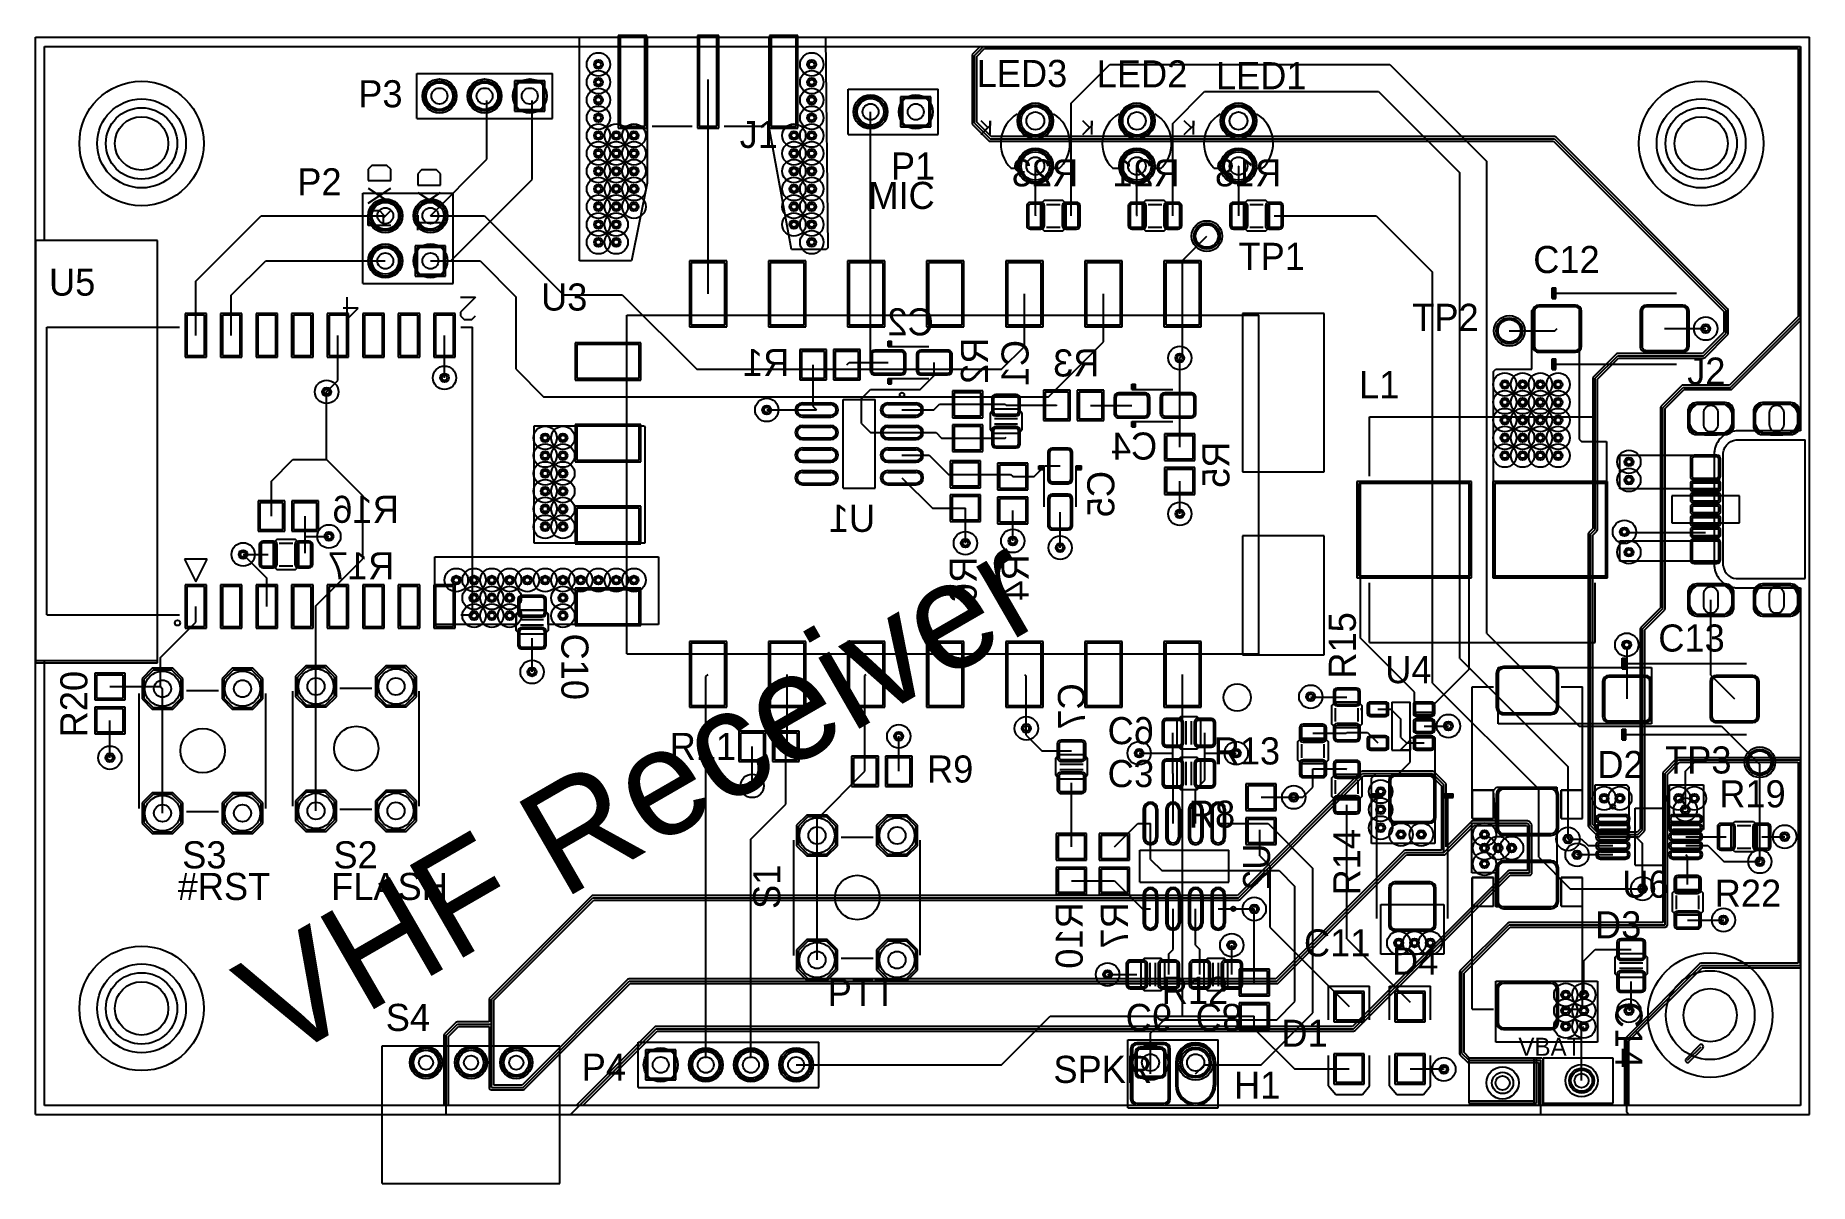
# Model space of a CAD drawing. Header units: millimetres. Extents: x 44.3 to 144.1, y 72.1 to 136.6.
import ezdxf

# ---------------------------------------------------------------- set-up
doc = ezdxf.new("R2010")
doc.units = ezdxf.units.MM
for name, color, linetype in [('BottomLayer', 5, 'Continuous'), ('BottomOverlay', 54, 'Continuous'), ('BottomSolder', 6, 'Continuous'), ('InternalPlane1', 76, 'Continuous'), ('InternalPlane2', 16, 'Continuous'), ('PadHoleLayer', 156, 'Continuous'), ('TopLayer', 1, 'Continuous'), ('TopOverlay', 2, 'Continuous'), ('TopSolder', 216, 'Continuous'), ('ViaHoleLayer', 16, 'Continuous')]:
    doc.layers.add(name, color=color, linetype=linetype)

msp = doc.modelspace()

# ---------------------------------------------------------------- texts
at = {"layer": 'BottomOverlay', "text_generation_flag": 2}
for s, p in [('R23', (102.997, 128.143)), ('R21', (108.712, 128.143)), ('R18', (114.427, 128.143)), ('C2', (94.869, 119.761)), ('R1', (86.741, 117.475)), ('R3', (104.191, 117.45)), ('C4', (107.442, 112.776)), ('R16', (64.77, 109.22)), ('U1', (91.567, 108.712)), ('R17', (64.516, 106.045))]:
    msp.add_text(s, height=1.524, dxfattribs=at).set_placement(p)
for s, rotation, p in [('R2', 90, (97.917, 119.634)), ('C1', 90, (100.203, 119.507)), ('R5', 90, (111.506, 113.792)), ('C5', 90, (105.029, 112.141)), ('R6', 90, (97.282, 107.315)), ('R4', 90, (100.203, 107.442)), ('C7', 90, (103.378, 100.203)), ('C9', 180, (104.648, 98.298)), ('C3', 180, (104.648, 95.885)), ('U2', 90, (113.792, 91.186)), ('R10', 90, (103.251, 87.884)), ('R7', 90, (105.791, 87.884)), ('C6', 180, (105.664, 82.169)), ('C8', 180, (109.601, 82.169))]:
    msp.add_text(s, height=1.524, rotation=rotation, dxfattribs=at).set_placement(p)
at = {"layer": 'TopOverlay'}
for s, height, p in [('LED3', 1.524, (97.282, 133.731)), ('LED2', 1.524, (104.038, 133.706)), ('LED1', 1.524, (110.744, 133.604)), ('P3', 1.524, (62.484, 132.588)), ('J1', 1.524, (83.947, 130.302)), ('P1', 1.524, (92.456, 128.524)), ('P2', 1.524, (59.055, 127.635)), ('MIC', 1.524, (91.186, 126.873)), ('TP1', 1.524, (112.014, 123.444)), ('C12', 1.524, (128.6, 123.266)), ('U5', 1.524, (45.085, 121.996)), ('U3', 1.524, (72.771, 121.158)), ('TP2', 1.524, (121.793, 120.015)), ('J2', 1.524, (137.262, 116.992)), ('L1', 1.524, (118.796, 116.23)), ('C13', 1.524, (135.636, 101.981)), ('U4', 1.524, (120.269, 100.203)), ('R11', 1.524, (80.01, 95.885)), ('R13', 1.524, (110.617, 95.631)), ('R9', 1.524, (94.488, 94.615)), ('D2', 1.524, (132.207, 94.869)), ('TP3', 1.524, (136.017, 95.123)), ('R19', 1.524, (139.065, 93.218)), ('R8', 1.524, (109.22, 92.075)), ('S3', 1.524, (52.578, 89.789)), ('S2', 1.524, (61.087, 89.789)), ('#RST', 1.524, (52.324, 88.011)), ('FLASH', 1.524, (60.96, 88.011)), ('U6', 1.524, (133.604, 88.138)), ('R22', 1.524, (138.811, 87.63)), ('D3', 1.524, (132.08, 85.852)), ('C11', 1.524, (115.697, 84.836)), ('D4', 1.524, (120.65, 83.82)), ('PTT', 1.524, (88.9, 82.042)), ('R12', 1.524, (107.696, 82.169)), ('S4', 1.524, (64.033, 80.645)), ('D1', 1.524, (114.427, 79.756)), ('VBAT', 1.016, (127.762, 79.248)), ('P4', 1.524, (75.057, 77.851)), ('SPKR', 1.524, (101.6, 77.724)), ('H1', 1.524, (111.76, 76.835))]:
    msp.add_text(s, height=height, dxfattribs=at).set_placement(p)
for s, height, rotation, p in [('VHF Receiver', 6, 30, (58.166, 78.867)), ('R15', 1.524, 90, (118.618, 100.457)), ('C10', 1.524, 270, (73.914, 102.997)), ('R20', 1.524, 90, (47.244, 97.155)), ('R14', 1.524, 90, (118.872, 88.265)), ('S1', 1.524, 90, (86.233, 87.503)), ('C14', 1.524, 270, (133.223, 82.296))]:
    msp.add_text(s, height=height, rotation=rotation, dxfattribs=at).set_placement(p)

# ---------------------------------------------------------------- blocks, each defined once
blk = doc.blocks.new('DO_214AB_1')
at = {"layer": 'TopLayer'}
for p, q in [((-4.65, 1.337), (-4.65, -1.337)), ((-2.463, 1.65), (-4.337, 1.65)), ((-2.15, -1.337), (-2.15, 1.337)), ((2.15, 1.337), (2.15, -1.337)), ((4.337, 1.65), (2.463, 1.65)), ((4.65, -1.337), (4.65, 1.337)), ((-4.337, -1.65), (-2.463, -1.65)), ((2.463, -1.65), (4.337, -1.65))]:
    blk.add_line(p, q, dxfattribs=at)
for centre, start, end in [((-4.337, 1.337), 90, 180), ((-2.463, 1.337), 0, 90), ((2.463, 1.337), 90, 180), ((4.337, 1.337), 0, 90), ((-4.337, -1.337), 180, 270), ((-2.463, -1.337), 270, 0), ((2.463, -1.337), 180, 270), ((4.337, -1.337), 270, 0)]:
    blk.add_arc(centre, 0.313, start, end, dxfattribs=at)
at = {"layer": 'TopOverlay'}
for p, q in [((-3.6, 3.1), (-3.6, 1.9)), ((-3.6, 3.1), (3.8, 3.1)), ((2.2, 3.1), (2.2, 1.9)), ((2.2, 3.1), (2.2, 1.9)), ((3.8, 3.1), (2.2, 3.1)), ((3.8, 3.1), (3.8, 1.9)), ((3.8, 1.9), (3.8, 3.1)), ((2.2, 1.9), (3.8, 1.9)), ((2.2, 1.9), (3.8, 1.9)), ((-3.6, -1.9), (-3.6, -3.1)), ((2.2, -1.9), (3.8, -1.9)), ((2.2, -1.9), (2.2, -3.1)), ((2.2, -1.9), (2.2, -3.1)), ((3.8, -1.9), (2.2, -1.9)), ((3.8, -1.9), (3.8, -3.1)), ((3.8, -3.1), (3.8, -1.9)), ((-3.6, -3.1), (3.8, -3.1)), ((2.2, -3.1), (3.8, -3.1))]:
    blk.add_line(p, q, dxfattribs=at)
at = {"layer": 'TopSolder'}
for p, q in [((-4.752, 1.337), (-4.752, -1.337)), ((-2.463, 1.752), (-4.337, 1.752)), ((-2.048, -1.337), (-2.048, 1.337)), ((2.048, 1.337), (2.048, -1.337)), ((4.337, 1.752), (2.463, 1.752)), ((4.752, -1.337), (4.752, 1.337)), ((-4.337, -1.752), (-2.463, -1.752)), ((2.463, -1.752), (4.337, -1.752))]:
    blk.add_line(p, q, dxfattribs=at)
for centre, start, end in [((-4.337, 1.337), 90, 180), ((-2.463, 1.337), 0, 90), ((2.463, 1.337), 90, 180), ((4.337, 1.337), 0, 90), ((-4.337, -1.337), 180, 270), ((-2.463, -1.337), 270, 0), ((2.463, -1.337), 180, 270), ((4.337, -1.337), 270, 0)]:
    blk.add_arc(centre, 0.414, start, end, dxfattribs=at)
blk = doc.blocks.new('CAPC2012X135N_2')
at = {"layer": 'TopLayer'}
for p, q in [((-1.4, 0.575), (-1.4, -0.575)), ((-0.525, 0.7), (-1.275, 0.7)), ((-0.675, 0.7), (-0.475, 0.9)), ((-0.675, -0.7), (-0.675, 0.7)), ((-0.475, 0.9), (0.475, 0.9)), ((-0.4, -0.575), (-0.4, 0.575)), ((0.4, 0.575), (0.4, -0.575)), ((0.475, 0.9), (0.675, 0.7)), ((1.275, 0.7), (0.525, 0.7)), ((0.675, 0.7), (0.675, -0.7)), ((1.4, -0.575), (1.4, 0.575)), ((-1.275, -0.7), (-0.525, -0.7)), ((-0.475, -0.9), (-0.675, -0.7)), ((0.475, -0.9), (-0.475, -0.9)), ((0.675, -0.7), (0.475, -0.9)), ((0.525, -0.7), (1.275, -0.7))]:
    blk.add_line(p, q, dxfattribs=at)
for centre, start, end in [((-1.275, 0.575), 90, 180), ((-0.525, 0.575), 0, 90), ((0.525, 0.575), 90, 180), ((1.275, 0.575), 0, 90), ((-1.275, -0.575), 180, 270), ((-0.525, -0.575), 270, 0), ((0.525, -0.575), 180, 270), ((1.275, -0.575), 270, 0)]:
    blk.add_arc(centre, 0.125, start, end, dxfattribs=at)
at = {"layer": 'TopOverlay'}
for p, q in [((-0.15, -0.651), (-0.15, 0.651)), ((0.15, -0.651), (0.15, 0.651))]:
    blk.add_line(p, q, dxfattribs=at)
at = {"layer": 'TopSolder'}
for p, q in [((-1.502, 0.575), (-1.502, -0.575)), ((-0.525, 0.802), (-1.275, 0.802)), ((-0.298, -0.575), (-0.298, 0.575)), ((0.298, 0.575), (0.298, -0.575)), ((1.275, 0.802), (0.525, 0.802)), ((1.502, -0.575), (1.502, 0.575)), ((-1.275, -0.802), (-0.525, -0.802)), ((0.525, -0.802), (1.275, -0.802))]:
    blk.add_line(p, q, dxfattribs=at)
for centre, start, end in [((-1.275, 0.575), 90, 180), ((-0.525, 0.575), 0, 90), ((0.525, 0.575), 90, 180), ((1.275, 0.575), 0, 90), ((-1.275, -0.575), 180, 270), ((-0.525, -0.575), 270, 0), ((0.525, -0.575), 180, 270), ((1.275, -0.575), 270, 0)]:
    blk.add_arc(centre, 0.227, start, end, dxfattribs=at)
blk = doc.blocks.new('CAPMP7343X310N_3')
at = {"layer": 'TopLayer'}
for p, q in [((-1.995, 1.225), (-4.055, 1.225)), ((4.055, 1.225), (1.995, 1.225)), ((-4.3, 0.98), (-4.3, -0.98)), ((-1.75, -0.98), (-1.75, 0.98)), ((1.75, 0.98), (1.75, -0.98)), ((4.3, -0.98), (4.3, 0.98)), ((-4.055, -1.225), (-1.995, -1.225)), ((1.995, -1.225), (4.055, -1.225))]:
    blk.add_line(p, q, dxfattribs=at)
for centre, start, end in [((-4.055, 0.98), 90, 180), ((-1.995, 0.98), 0, 90), ((1.995, 0.98), 90, 180), ((4.055, 0.98), 0, 90), ((-4.055, -0.98), 180, 270), ((-1.995, -0.98), 270, 0), ((1.995, -0.98), 180, 270), ((4.055, -0.98), 270, 0)]:
    blk.add_arc(centre, 0.245, start, end, dxfattribs=at)
at = {"layer": 'TopOverlay'}
for p, q in [((-3.1, 2.3), (-3.3, 2.3)), ((-3.3, 1.7), (-3.3, 2.3)), ((3.7, 2), (-3.3, 2)), ((-3.2, 2), (-3.2, 2.3)), ((-3.2, 1.7), (-3.2, 2)), ((-3.1, 2), (-3.1, 2.3)), ((-3.1, 1.7), (-3.1, 2)), ((-3.1, 1.7), (-3.3, 1.7)), ((-3.1, -1.7), (-3.3, -1.7)), ((-3.3, -2.3), (-3.3, -1.7)), ((-3.2, -2), (-3.2, -1.7)), ((-3.1, -2), (-3.1, -1.7)), ((3.7, -2), (-3.3, -2)), ((-3.1, -2.3), (-3.3, -2.3)), ((-3.2, -2.3), (-3.2, -2)), ((-3.1, -2.3), (-3.1, -2))]:
    blk.add_line(p, q, dxfattribs=at)
at = {"layer": 'TopSolder'}
for p, q in [((-1.995, 1.327), (-4.055, 1.327)), ((4.055, 1.327), (1.995, 1.327)), ((-4.402, 0.98), (-4.402, -0.98)), ((-1.648, -0.98), (-1.648, 0.98)), ((1.648, 0.98), (1.648, -0.98)), ((4.402, -0.98), (4.402, 0.98)), ((-4.055, -1.327), (-1.995, -1.327)), ((1.995, -1.327), (4.055, -1.327))]:
    blk.add_line(p, q, dxfattribs=at)
for centre, start, end in [((-4.055, 0.98), 90, 180), ((-1.995, 0.98), 0, 90), ((1.995, 0.98), 90, 180), ((4.055, 0.98), 0, 90), ((-4.055, -0.98), 180, 270), ((-1.995, -0.98), 270, 0), ((1.995, -0.98), 180, 270), ((4.055, -0.98), 270, 0)]:
    blk.add_arc(centre, 0.347, start, end, dxfattribs=at)
blk = doc.blocks.new('CAPMP7343X310N_4')
at = {"layer": 'TopLayer'}
for p, q in [((-1.995, 1.225), (-4.055, 1.225)), ((4.055, 1.225), (1.995, 1.225)), ((-4.3, 0.98), (-4.3, -0.98)), ((-1.75, -0.98), (-1.75, 0.98)), ((1.75, 0.98), (1.75, -0.98)), ((4.3, -0.98), (4.3, 0.98)), ((-4.055, -1.225), (-1.995, -1.225)), ((1.995, -1.225), (4.055, -1.225))]:
    blk.add_line(p, q, dxfattribs=at)
for centre, start, end in [((-4.055, 0.98), 90, 180), ((-1.995, 0.98), 0, 90), ((1.995, 0.98), 90, 180), ((4.055, 0.98), 0, 90), ((-4.055, -0.98), 180, 270), ((-1.995, -0.98), 270, 0), ((1.995, -0.98), 180, 270), ((4.055, -0.98), 270, 0)]:
    blk.add_arc(centre, 0.245, start, end, dxfattribs=at)
at = {"layer": 'TopOverlay'}
for p, q in [((-3.3, 2.3), (-3.1, 2.3)), ((-3.3, 1.7), (-3.3, 2.3)), ((-3.3, 2), (3.7, 2)), ((-3.2, 2), (-3.2, 2.3)), ((-3.2, 1.7), (-3.2, 2)), ((-3.1, 2), (-3.1, 2.3)), ((-3.1, 1.7), (-3.1, 2)), ((-3.3, 1.7), (-3.1, 1.7)), ((-3.3, -1.7), (-3.1, -1.7)), ((-3.3, -2.3), (-3.3, -1.7)), ((-3.2, -2), (-3.2, -1.7)), ((-3.1, -2), (-3.1, -1.7)), ((-3.3, -2), (3.7, -2)), ((-3.3, -2.3), (-3.1, -2.3)), ((-3.2, -2.3), (-3.2, -2)), ((-3.1, -2.3), (-3.1, -2))]:
    blk.add_line(p, q, dxfattribs=at)
at = {"layer": 'TopSolder'}
for p, q in [((-1.995, 1.327), (-4.055, 1.327)), ((4.055, 1.327), (1.995, 1.327)), ((-4.402, 0.98), (-4.402, -0.98)), ((-1.648, -0.98), (-1.648, 0.98)), ((1.648, 0.98), (1.648, -0.98)), ((4.402, -0.98), (4.402, 0.98)), ((-4.055, -1.327), (-1.995, -1.327)), ((1.995, -1.327), (4.055, -1.327))]:
    blk.add_line(p, q, dxfattribs=at)
for centre, start, end in [((-4.055, 0.98), 90, 180), ((-1.995, 0.98), 0, 90), ((1.995, 0.98), 90, 180), ((4.055, 0.98), 0, 90), ((-4.055, -0.98), 180, 270), ((-1.995, -0.98), 270, 0), ((1.995, -0.98), 180, 270), ((4.055, -0.98), 270, 0)]:
    blk.add_arc(centre, 0.347, start, end, dxfattribs=at)
blk = doc.blocks.new('CAPMP7343X310N_5')
at = {"layer": 'TopLayer'}
for p, q in [((-1.995, 1.225), (-4.055, 1.225)), ((4.055, 1.225), (1.995, 1.225)), ((-4.3, 0.98), (-4.3, -0.98)), ((-1.75, -0.98), (-1.75, 0.98)), ((1.75, 0.98), (1.75, -0.98)), ((4.3, -0.98), (4.3, 0.98)), ((-4.055, -1.225), (-1.995, -1.225)), ((1.995, -1.225), (4.055, -1.225))]:
    blk.add_line(p, q, dxfattribs=at)
for centre, start, end in [((-4.055, 0.98), 90, 180), ((-1.995, 0.98), 0, 90), ((1.995, 0.98), 90, 180), ((4.055, 0.98), 0, 90), ((-4.055, -0.98), 180, 270), ((-1.995, -0.98), 270, 0), ((1.995, -0.98), 180, 270), ((4.055, -0.98), 270, 0)]:
    blk.add_arc(centre, 0.245, start, end, dxfattribs=at)
at = {"layer": 'TopOverlay'}
for p, q in [((-3.3, 2.3), (-3.1, 2.3)), ((-3.3, 1.7), (-3.3, 2.3)), ((-3.3, 2), (3.7, 2)), ((-3.2, 2), (-3.2, 2.3)), ((-3.2, 1.7), (-3.2, 2)), ((-3.1, 2), (-3.1, 2.3)), ((-3.1, 1.7), (-3.1, 2)), ((-3.3, 1.7), (-3.1, 1.7)), ((-3.3, -1.7), (-3.1, -1.7)), ((-3.3, -2.3), (-3.3, -1.7)), ((-3.2, -2), (-3.2, -1.7)), ((-3.1, -2), (-3.1, -1.7)), ((-3.3, -2), (3.7, -2)), ((-3.3, -2.3), (-3.1, -2.3)), ((-3.2, -2.3), (-3.2, -2)), ((-3.1, -2.3), (-3.1, -2))]:
    blk.add_line(p, q, dxfattribs=at)
at = {"layer": 'TopSolder'}
for p, q in [((-1.995, 1.327), (-4.055, 1.327)), ((4.055, 1.327), (1.995, 1.327)), ((-4.402, 0.98), (-4.402, -0.98)), ((-1.648, -0.98), (-1.648, 0.98)), ((1.648, 0.98), (1.648, -0.98)), ((4.402, -0.98), (4.402, 0.98)), ((-4.055, -1.327), (-1.995, -1.327)), ((1.995, -1.327), (4.055, -1.327))]:
    blk.add_line(p, q, dxfattribs=at)
for centre, start, end in [((-4.055, 0.98), 90, 180), ((-1.995, 0.98), 0, 90), ((1.995, 0.98), 90, 180), ((4.055, 0.98), 0, 90), ((-4.055, -0.98), 180, 270), ((-1.995, -0.98), 270, 0), ((1.995, -0.98), 180, 270), ((4.055, -0.98), 270, 0)]:
    blk.add_arc(centre, 0.347, start, end, dxfattribs=at)
blk = doc.blocks.new('CAPC2012X135N_6')
at = {"layer": 'TopLayer'}
for p, q in [((-1.4, 0.575), (-1.4, -0.575)), ((-0.525, 0.7), (-1.275, 0.7)), ((-0.675, 0.7), (-0.475, 0.9)), ((-0.675, -0.7), (-0.675, 0.7)), ((-0.475, 0.9), (0.475, 0.9)), ((-0.4, -0.575), (-0.4, 0.575)), ((0.4, 0.575), (0.4, -0.575)), ((0.475, 0.9), (0.675, 0.7)), ((1.275, 0.7), (0.525, 0.7)), ((0.675, 0.7), (0.675, -0.7)), ((1.4, -0.575), (1.4, 0.575)), ((-1.275, -0.7), (-0.525, -0.7)), ((-0.475, -0.9), (-0.675, -0.7)), ((0.475, -0.9), (-0.475, -0.9)), ((0.675, -0.7), (0.475, -0.9)), ((0.525, -0.7), (1.275, -0.7))]:
    blk.add_line(p, q, dxfattribs=at)
for centre, start, end in [((-1.275, 0.575), 90, 180), ((-0.525, 0.575), 0, 90), ((0.525, 0.575), 90, 180), ((1.275, 0.575), 0, 90), ((-1.275, -0.575), 180, 270), ((-0.525, -0.575), 270, 0), ((0.525, -0.575), 180, 270), ((1.275, -0.575), 270, 0)]:
    blk.add_arc(centre, 0.125, start, end, dxfattribs=at)
at = {"layer": 'TopOverlay'}
for p, q in [((-0.15, -0.651), (-0.15, 0.651)), ((0.15, -0.651), (0.15, 0.651))]:
    blk.add_line(p, q, dxfattribs=at)
at = {"layer": 'TopSolder'}
for p, q in [((-1.502, 0.575), (-1.502, -0.575)), ((-0.525, 0.802), (-1.275, 0.802)), ((-0.298, -0.575), (-0.298, 0.575)), ((0.298, 0.575), (0.298, -0.575)), ((1.275, 0.802), (0.525, 0.802)), ((1.502, -0.575), (1.502, 0.575)), ((-1.275, -0.802), (-0.525, -0.802)), ((0.525, -0.802), (1.275, -0.802))]:
    blk.add_line(p, q, dxfattribs=at)
for centre, start, end in [((-1.275, 0.575), 90, 180), ((-0.525, 0.575), 0, 90), ((0.525, 0.575), 90, 180), ((1.275, 0.575), 0, 90), ((-1.275, -0.575), 180, 270), ((-0.525, -0.575), 270, 0), ((0.525, -0.575), 180, 270), ((1.275, -0.575), 270, 0)]:
    blk.add_arc(centre, 0.227, start, end, dxfattribs=at)
blk = doc.blocks.new('3_2X1_6X1_1_7')
at = {"layer": 'TopLayer'}
for p, q in [((-2.5, 0.75), (-2.5, -0.75)), ((-1, 0.75), (-2.5, 0.75)), ((-1, -0.75), (-1, 0.75)), ((1, 0.75), (1, -0.75)), ((2.5, 0.75), (1, 0.75)), ((2.5, -0.75), (2.5, 0.75)), ((-2.5, -0.75), (-1, -0.75)), ((1, -0.75), (2.5, -0.75))]:
    blk.add_line(p, q, dxfattribs=at)
at = {"layer": 'TopOverlay'}
for p, q in [((-2.9, -1.15), (-2.9, 1.15)), ((-1, 1.15), (-2.9, 1.15)), ((2.7, 1.15), (1, 1.15)), ((3.2, 0.75), (2.7, 1.15)), ((3.2, -0.75), (3.2, 0.75)), ((2.7, -1.15), (3.2, -0.75)), ((-1, -1.15), (-2.9, -1.15)), ((2.7, -1.15), (1, -1.15))]:
    blk.add_line(p, q, dxfattribs=at)
at = {"layer": 'TopSolder'}
for p, q in [((-2.602, 0.852), (-2.602, -0.852)), ((-0.898, 0.852), (-2.602, 0.852)), ((-0.898, -0.852), (-0.898, 0.852)), ((0.898, 0.852), (0.898, -0.852)), ((2.602, 0.852), (0.898, 0.852)), ((2.602, -0.852), (2.602, 0.852)), ((-2.602, -0.852), (-0.898, -0.852)), ((0.898, -0.852), (2.602, -0.852))]:
    blk.add_line(p, q, dxfattribs=at)
blk = doc.blocks.new('HDR_1_2_O______8')
at = {"layer": 'BottomLayer'}
for p, q in [((-2.286, 2.032), (-2.286, 0.508)), ((0.762, 2.286), (-2.032, 2.286)), ((0.5715, 2.032), (-0.5715, 2.032)), ((1.016, 0.508), (1.016, 2.032)), ((-0.762, 1.8415), (-0.762, 0.6985)), ((0.762, 0.6985), (0.762, 1.8415)), ((-2.032, 0.254), (0.762, 0.254)), ((-0.5715, 0.508), (0.5715, 0.508)), ((0, -0.254), (-1.27, -0.254)), ((0, -2.286), (-1.27, -2.286))]:
    blk.add_line(p, q, dxfattribs=at)
blk.add_circle((0, -1.27), 0.762, dxfattribs=at)
for centre, radius, start, end in [((-2.032, 2.032), 0.254, 90, 180), ((-0.5715, 1.8415), 0.1905, 90, 180), ((0.5715, 1.8415), 0.1905, 0, 90), ((0.762, 2.032), 0.254, 0, 90), ((-2.032, 0.508), 0.254, 180, 270), ((-0.5715, 0.6985), 0.1905, 180, 270), ((0.5715, 0.6985), 0.1905, 270, 0), ((0.762, 0.508), 0.254, 270, 0), ((-1.27, -1.27), 1.016, 90, 270), ((0, -1.27), 1.016, 270, 90)]:
    blk.add_arc(centre, radius, start, end, dxfattribs=at)
at = {"layer": 'BottomSolder'}
for p, q in [((-2.3876, 2.032), (-2.3876, 0.508)), ((0.762, 2.3876), (-2.032, 2.3876)), ((0.5715, 2.1336), (-0.5715, 2.1336)), ((1.1176, 0.508), (1.1176, 2.032)), ((-0.8636, 1.8415), (-0.8636, 0.6985)), ((0.8636, 0.6985), (0.8636, 1.8415)), ((-2.032, 0.1524), (0.762, 0.1524)), ((-0.5715, 0.4064), (0.5715, 0.4064)), ((0, -0.1524), (-1.27, -0.1524)), ((0, -2.3876), (-1.27, -2.3876))]:
    blk.add_line(p, q, dxfattribs=at)
blk.add_circle((0, -1.27), 0.8636, dxfattribs=at)
for centre, radius, start, end in [((-2.032, 2.032), 0.3556, 90, 180), ((-0.5715, 1.8415), 0.2921, 90, 180), ((0.5715, 1.8415), 0.2921, 0, 90), ((0.762, 2.032), 0.3556, 0, 90), ((-2.032, 0.508), 0.3556, 180, 270), ((-0.5715, 0.6985), 0.2921, 180, 270), ((0.5715, 0.6985), 0.2921, 270, 0), ((0.762, 0.508), 0.3556, 270, 0), ((-1.27, -1.27), 1.1176, 90, 270), ((0, -1.27), 1.1176, 270, 90)]:
    blk.add_arc(centre, radius, start, end, dxfattribs=at)
at = {"layer": 'InternalPlane1'}
for centre in [(0, 1.27), (0, -1.27)]:
    blk.add_circle(centre, 0.9906, dxfattribs=at)
at = {"layer": 'InternalPlane2'}
for centre in [(0, 1.27), (0, -1.27)]:
    blk.add_circle(centre, 0.9906, dxfattribs=at)
at = {"layer": 'PadHoleLayer'}
for centre in [(0, 1.27), (0, -1.27)]:
    blk.add_circle(centre, 0.4826, dxfattribs=at)
at = {"layer": 'TopLayer'}
for p, q in [((-2.286, 2.032), (-2.286, 0.508)), ((0.762, 2.286), (-2.032, 2.286)), ((0.5715, 2.032), (-0.5715, 2.032)), ((1.016, 0.508), (1.016, 2.032)), ((-0.762, 1.8415), (-0.762, 0.6985)), ((0.762, 0.6985), (0.762, 1.8415)), ((-2.032, 0.254), (0.762, 0.254)), ((-0.5715, 0.508), (0.5715, 0.508)), ((0, -0.254), (-1.27, -0.254)), ((0, -2.286), (-1.27, -2.286))]:
    blk.add_line(p, q, dxfattribs=at)
blk.add_circle((0, -1.27), 0.762, dxfattribs=at)
for centre, radius, start, end in [((-2.032, 2.032), 0.254, 90, 180), ((-0.5715, 1.8415), 0.1905, 90, 180), ((0.5715, 1.8415), 0.1905, 0, 90), ((0.762, 2.032), 0.254, 0, 90), ((-2.032, 0.508), 0.254, 180, 270), ((-0.5715, 0.6985), 0.1905, 180, 270), ((0.5715, 0.6985), 0.1905, 270, 0), ((0.762, 0.508), 0.254, 270, 0), ((-1.27, -1.27), 1.016, 90, 270), ((0, -1.27), 1.016, 270, 90)]:
    blk.add_arc(centre, radius, start, end, dxfattribs=at)
at = {"layer": 'TopOverlay'}
for p, q in [((-2.54, 2.54), (1.27, 2.54)), ((-2.54, 2.54), (-2.54, -2.54)), ((1.27, 2.54), (1.27, -2.54)), ((-2.54, -2.54), (1.27, -2.54))]:
    blk.add_line(p, q, dxfattribs=at)
at = {"layer": 'TopSolder'}
for p, q in [((-2.3876, 2.032), (-2.3876, 0.508)), ((0.762, 2.3876), (-2.032, 2.3876)), ((0.5715, 2.1336), (-0.5715, 2.1336)), ((1.1176, 0.508), (1.1176, 2.032)), ((-0.8636, 1.8415), (-0.8636, 0.6985)), ((0.8636, 0.6985), (0.8636, 1.8415)), ((-2.032, 0.1524), (0.762, 0.1524)), ((-0.5715, 0.4064), (0.5715, 0.4064)), ((0, -0.1524), (-1.27, -0.1524)), ((0, -2.3876), (-1.27, -2.3876))]:
    blk.add_line(p, q, dxfattribs=at)
blk.add_circle((0, -1.27), 0.8636, dxfattribs=at)
for centre, radius, start, end in [((-2.032, 2.032), 0.3556, 90, 180), ((-0.5715, 1.8415), 0.2921, 90, 180), ((0.5715, 1.8415), 0.2921, 0, 90), ((0.762, 2.032), 0.3556, 0, 90), ((-2.032, 0.508), 0.3556, 180, 270), ((-0.5715, 0.6985), 0.2921, 180, 270), ((0.5715, 0.6985), 0.2921, 270, 0), ((0.762, 0.508), 0.3556, 270, 0), ((-1.27, -1.27), 1.1176, 90, 270), ((0, -1.27), 1.1176, 270, 90)]:
    blk.add_arc(centre, radius, start, end, dxfattribs=at)
blk = doc.blocks.new('ROS_32K145_400L5_V_9')
at = {"layer": 'BottomLayer'}
for p, q in [((-4.95, 0), (-4.95, -5)), ((-3.55, 0), (-4.95, 0)), ((-3.55, -5), (-3.55, 0)), ((3.55, 0), (3.55, -5)), ((4.95, 0), (3.55, 0)), ((4.95, -5), (4.95, 0)), ((-4.95, -5), (-3.55, -5)), ((3.55, -5), (4.95, -5))]:
    blk.add_line(p, q, dxfattribs=at)
at = {"layer": 'BottomSolder'}
for p, q in [((-5.052, 0.102), (-5.052, -5.102)), ((-3.448, 0.102), (-5.052, 0.102)), ((-3.448, -5.102), (-3.448, 0.102)), ((3.448, 0.102), (3.448, -5.102)), ((5.052, 0.102), (3.448, 0.102)), ((5.052, -5.102), (5.052, 0.102)), ((-5.052, -5.102), (-3.448, -5.102)), ((3.448, -5.102), (5.052, -5.102))]:
    blk.add_line(p, q, dxfattribs=at)
at = {"layer": 'TopLayer'}
for p, q in [((-4.95, 0), (-4.95, -5)), ((-3.55, 0), (-4.95, 0)), ((-3.55, -5), (-3.55, 0)), ((-0.5, 0), (-0.5, -5)), ((0.5, 0), (-0.5, 0)), ((0.5, -5), (0.5, 0)), ((3.55, 0), (3.55, -5)), ((4.95, 0), (3.55, 0)), ((4.95, -5), (4.95, 0)), ((-4.95, -5), (-3.55, -5)), ((-0.5, -5), (0.5, -5)), ((3.55, -5), (4.95, -5))]:
    blk.add_line(p, q, dxfattribs=at)
at = {"layer": 'TopOverlay'}
for p, q in [((-3.15, -5), (-0.9, -5)), ((0.9, -5), (3.15, -5))]:
    blk.add_line(p, q, dxfattribs=at)
at = {"layer": 'TopSolder'}
for p, q in [((-5.052, 0.102), (-5.052, -5.102)), ((-3.448, 0.102), (-5.052, 0.102)), ((-3.448, -5.102), (-3.448, 0.102)), ((-0.602, 0.102), (-0.602, -5.102)), ((0.602, 0.102), (-0.602, 0.102)), ((0.602, -5.102), (0.602, 0.102)), ((3.448, 0.102), (3.448, -5.102)), ((5.052, 0.102), (3.448, 0.102)), ((5.052, -5.102), (5.052, 0.102)), ((-5.052, -5.102), (-3.448, -5.102)), ((-0.602, -5.102), (0.602, -5.102)), ((3.448, -5.102), (5.052, -5.102))]:
    blk.add_line(p, q, dxfattribs=at)
blk = doc.blocks.new('USB_M_____B_FCI_SMD_10')
at = {"layer": 'BottomLayer'}
for p, q in [((-5.9, 6.1), (-5.9, 4.5)), ((-4.7, 6.5), (-5.5, 6.5)), ((-4.3, 4.5), (-4.3, 6.1)), ((4.3, 6.1), (4.3, 4.5)), ((5.5, 6.5), (4.7, 6.5)), ((5.9, 4.5), (5.9, 6.1)), ((-5.5, 4.1), (-4.7, 4.1)), ((4.7, 4.1), (5.5, 4.1)), ((-5.9, 2.4), (-5.9, 0.8)), ((-4.7, 2.8), (-5.5, 2.8)), ((-4.3, 0.8), (-4.3, 2.4)), ((4.3, 2.4), (4.3, 0.8)), ((5.5, 2.8), (4.7, 2.8)), ((5.9, 0.8), (5.9, 2.4)), ((-5.5, 0.4), (-4.7, 0.4)), ((4.7, 0.4), (5.5, 0.4))]:
    blk.add_line(p, q, dxfattribs=at)
for centre, start, end in [((-5.5, 6.1), 90, 180), ((-4.7, 6.1), 0, 90), ((4.7, 6.1), 90, 180), ((5.5, 6.1), 0, 90), ((-5.5, 4.5), 180, 270), ((-4.7, 4.5), 270, 0), ((4.7, 4.5), 180, 270), ((5.5, 4.5), 270, 0), ((-5.5, 2.4), 90, 180), ((-4.7, 2.4), 0, 90), ((4.7, 2.4), 90, 180), ((5.5, 2.4), 0, 90), ((-5.5, 0.8), 180, 270), ((-4.7, 0.8), 270, 0), ((4.7, 0.8), 180, 270), ((5.5, 0.8), 270, 0)]:
    blk.add_arc(centre, 0.4, start, end, dxfattribs=at)
at = {"layer": 'BottomSolder'}
for p, q in [((-6.002, 6.1), (-6.002, 4.5)), ((-4.7, 6.602), (-5.5, 6.602)), ((-4.198, 4.5), (-4.198, 6.1)), ((4.198, 6.1), (4.198, 4.5)), ((5.5, 6.602), (4.7, 6.602)), ((6.002, 4.5), (6.002, 6.1)), ((-5.5, 3.998), (-4.7, 3.998)), ((4.7, 3.998), (5.5, 3.998)), ((-6.002, 2.4), (-6.002, 0.8)), ((-4.7, 2.902), (-5.5, 2.902)), ((-4.198, 0.8), (-4.198, 2.4)), ((4.198, 2.4), (4.198, 0.8)), ((5.5, 2.902), (4.7, 2.902)), ((6.002, 0.8), (6.002, 2.4)), ((-5.5, 0.298), (-4.7, 0.298)), ((4.7, 0.298), (5.5, 0.298))]:
    blk.add_line(p, q, dxfattribs=at)
for centre, start, end in [((-5.5, 6.1), 90, 180), ((-4.7, 6.1), 0, 90), ((4.7, 6.1), 90, 180), ((5.5, 6.1), 0, 90), ((-5.5, 4.5), 180, 270), ((-4.7, 4.5), 270, 0), ((4.7, 4.5), 180, 270), ((5.5, 4.5), 270, 0), ((-5.5, 2.4), 90, 180), ((-4.7, 2.4), 0, 90), ((4.7, 2.4), 90, 180), ((5.5, 2.4), 0, 90), ((-5.5, 0.8), 180, 270), ((-4.7, 0.8), 270, 0), ((4.7, 0.8), 180, 270), ((5.5, 0.8), 270, 0)]:
    blk.add_arc(centre, 0.502, start, end, dxfattribs=at)
at = {"layer": 'InternalPlane2'}
for p, q in [((-6.008, 5.65), (-6.008, 4.95)), ((-4.192, 5.65), (-4.192, 4.95)), ((4.192, 5.65), (4.192, 4.95)), ((6.008, 5.65), (6.008, 4.95)), ((-6.008, 1.95), (-6.008, 1.25)), ((-4.192, 1.95), (-4.192, 1.25)), ((4.192, 1.95), (4.192, 1.25)), ((6.008, 1.95), (6.008, 1.25))]:
    blk.add_line(p, q, dxfattribs=at)
for centre, start, end in [((-5.1, 5.65), 0, 180), ((5.1, 5.65), 0, 180), ((-5.1, 4.95), 180, 0), ((5.1, 4.95), 180, 0), ((-5.1, 1.95), 0, 180), ((5.1, 1.95), 0, 180), ((-5.1, 1.25), 180, 0), ((5.1, 1.25), 180, 0)]:
    blk.add_arc(centre, 0.908, start, end, dxfattribs=at)
at = {"layer": 'PadHoleLayer'}
for points in [[(-4.75, 4.9), (-5.45, 4.9, -1), (-5.45, 5.7), (-4.75, 5.7, -1)], [(5.45, 4.9), (4.75, 4.9, -1), (4.75, 5.7), (5.45, 5.7, -1)], [(-4.75, 1.2), (-5.45, 1.2, -1), (-5.45, 2), (-4.75, 2, -1)], [(5.45, 1.2), (4.75, 1.2, -1), (4.75, 2), (5.45, 2, -1)]]:
    blk.add_lwpolyline(points, format="xyb", close=True, dxfattribs=at)
at = {"layer": 'TopLayer'}
for p, q in [((-5.9, 6.1), (-5.9, 4.5)), ((-4.7, 6.5), (-5.5, 6.5)), ((-4.3, 4.5), (-4.3, 6.1)), ((-2.95, 6.23), (-2.95, 4.97)), ((-1.87, 6.35), (-2.83, 6.35)), ((-1.75, 4.97), (-1.75, 6.23)), ((-1.475, 6.315), (-1.475, 4.885)), ((-1.16, 6.35), (-1.44, 6.35)), ((-1.125, 4.885), (-1.125, 6.315)), ((-0.825, 6.315), (-0.825, 4.885)), ((-0.51, 6.35), (-0.79, 6.35)), ((-0.475, 4.885), (-0.475, 6.315)), ((-0.175, 6.315), (-0.175, 4.885)), ((0.14, 6.35), (-0.14, 6.35)), ((0.175, 4.885), (0.175, 6.315)), ((0.475, 6.315), (0.475, 4.885)), ((0.79, 6.35), (0.51, 6.35)), ((0.825, 4.885), (0.825, 6.315)), ((1.125, 6.315), (1.125, 4.885)), ((1.44, 6.35), (1.16, 6.35)), ((1.475, 4.885), (1.475, 6.315)), ((1.75, 6.23), (1.75, 4.97)), ((2.83, 6.35), (1.87, 6.35)), ((2.95, 4.97), (2.95, 6.23)), ((4.3, 6.1), (4.3, 4.5)), ((5.5, 6.5), (4.7, 6.5)), ((5.9, 4.5), (5.9, 6.1)), ((-5.5, 4.1), (-4.7, 4.1)), ((-2.83, 4.85), (-1.87, 4.85)), ((-1.44, 4.85), (-1.16, 4.85)), ((-0.79, 4.85), (-0.51, 4.85)), ((-0.14, 4.85), (0.14, 4.85)), ((0.51, 4.85), (0.79, 4.85)), ((1.16, 4.85), (1.44, 4.85)), ((1.87, 4.85), (2.83, 4.85)), ((4.7, 4.1), (5.5, 4.1)), ((-5.9, 2.4), (-5.9, 0.8)), ((-4.7, 2.8), (-5.5, 2.8)), ((-4.3, 0.8), (-4.3, 2.4)), ((4.3, 2.4), (4.3, 0.8)), ((5.5, 2.8), (4.7, 2.8)), ((5.9, 0.8), (5.9, 2.4)), ((-5.5, 0.4), (-4.7, 0.4)), ((4.7, 0.4), (5.5, 0.4))]:
    blk.add_line(p, q, dxfattribs=at)
for centre, radius, start, end in [((-5.5, 6.1), 0.4, 90, 180), ((-4.7, 6.1), 0.4, 0, 90), ((-2.83, 6.23), 0.12, 90, 180), ((-1.87, 6.23), 0.12, 0, 90), ((-1.44, 6.315), 0.035, 90, 180), ((-1.16, 6.315), 0.035, 0, 90), ((-0.79, 6.315), 0.035, 90, 180), ((-0.51, 6.315), 0.035, 0, 90), ((-0.14, 6.315), 0.035, 90, 180), ((0.14, 6.315), 0.035, 0, 90), ((0.51, 6.315), 0.035, 90, 180), ((0.79, 6.315), 0.035, 0, 90), ((1.16, 6.315), 0.035, 90, 180), ((1.44, 6.315), 0.035, 0, 90), ((1.87, 6.23), 0.12, 90, 180), ((2.83, 6.23), 0.12, 0, 90), ((4.7, 6.1), 0.4, 90, 180), ((5.5, 6.1), 0.4, 0, 90), ((-5.5, 4.5), 0.4, 180, 270), ((-4.7, 4.5), 0.4, 270, 0), ((-2.83, 4.97), 0.12, 180, 270), ((-1.87, 4.97), 0.12, 270, 0), ((-1.44, 4.885), 0.035, 180, 270), ((-1.16, 4.885), 0.035, 270, 0), ((-0.79, 4.885), 0.035, 180, 270), ((-0.51, 4.885), 0.035, 270, 0), ((-0.14, 4.885), 0.035, 180, 270), ((0.14, 4.885), 0.035, 270, 0), ((0.51, 4.885), 0.035, 180, 270), ((0.79, 4.885), 0.035, 270, 0), ((1.16, 4.885), 0.035, 180, 270), ((1.44, 4.885), 0.035, 270, 0), ((1.87, 4.97), 0.12, 180, 270), ((2.83, 4.97), 0.12, 270, 0), ((4.7, 4.5), 0.4, 180, 270), ((5.5, 4.5), 0.4, 270, 0), ((-5.5, 2.4), 0.4, 90, 180), ((-4.7, 2.4), 0.4, 0, 90), ((4.7, 2.4), 0.4, 90, 180), ((5.5, 2.4), 0.4, 0, 90), ((-5.5, 0.8), 0.4, 180, 270), ((-4.7, 0.8), 0.4, 270, 0), ((4.7, 0.8), 0.4, 180, 270), ((5.5, 0.8), 0.4, 270, 0)]:
    blk.add_arc(centre, radius, start, end, dxfattribs=at)
at = {"layer": 'TopSolder'}
for p, q in [((-0.762, 7.493), (-0.762, 3.683)), ((0.762, 7.493), (-0.762, 7.493)), ((0.762, 3.683), (0.762, 7.493)), ((-6.002, 6.1), (-6.002, 4.5)), ((-4.7, 6.602), (-5.5, 6.602)), ((-4.198, 4.5), (-4.198, 6.1)), ((-3.052, 6.23), (-3.052, 4.97)), ((-1.87, 6.452), (-2.83, 6.452)), ((-1.648, 4.97), (-1.648, 6.23)), ((-1.577, 6.315), (-1.577, 4.885)), ((-1.16, 6.452), (-1.44, 6.452)), ((-1.023, 4.885), (-1.023, 6.315)), ((-0.927, 6.315), (-0.927, 4.885)), ((-0.51, 6.452), (-0.79, 6.452)), ((-0.373, 4.885), (-0.373, 6.315)), ((-0.277, 6.315), (-0.277, 4.885)), ((0.14, 6.452), (-0.14, 6.452)), ((0.277, 4.885), (0.277, 6.315)), ((0.373, 6.315), (0.373, 4.885)), ((0.79, 6.452), (0.51, 6.452)), ((0.927, 4.885), (0.927, 6.315)), ((1.023, 6.315), (1.023, 4.885)), ((1.44, 6.452), (1.16, 6.452)), ((1.577, 4.885), (1.577, 6.315)), ((1.648, 6.23), (1.648, 4.97)), ((2.83, 6.452), (1.87, 6.452)), ((3.052, 4.97), (3.052, 6.23)), ((4.198, 6.1), (4.198, 4.5)), ((5.5, 6.602), (4.7, 6.602)), ((6.002, 4.5), (6.002, 6.1)), ((-5.5, 3.998), (-4.7, 3.998)), ((-2.83, 4.748), (-1.87, 4.748)), ((-1.44, 4.748), (-1.16, 4.748)), ((-0.79, 4.748), (-0.51, 4.748)), ((-0.14, 4.748), (0.14, 4.748)), ((0.51, 4.748), (0.79, 4.748)), ((1.16, 4.748), (1.44, 4.748)), ((1.87, 4.748), (2.83, 4.748)), ((4.7, 3.998), (5.5, 3.998)), ((-0.762, 3.683), (0.762, 3.683)), ((-6.002, 2.4), (-6.002, 0.8)), ((-4.7, 2.902), (-5.5, 2.902)), ((-4.198, 0.8), (-4.198, 2.4)), ((4.198, 2.4), (4.198, 0.8)), ((5.5, 2.902), (4.7, 2.902)), ((6.002, 0.8), (6.002, 2.4)), ((-5.5, 0.298), (-4.7, 0.298)), ((4.7, 0.298), (5.5, 0.298))]:
    blk.add_line(p, q, dxfattribs=at)
for centre, radius, start, end in [((-5.5, 6.1), 0.502, 90, 180), ((-4.7, 6.1), 0.502, 0, 90), ((-2.83, 6.23), 0.222, 90, 180), ((-1.87, 6.23), 0.222, 0, 90), ((-1.44, 6.315), 0.137, 90, 180), ((-1.16, 6.315), 0.137, 0, 90), ((-0.79, 6.315), 0.137, 90, 180), ((-0.51, 6.315), 0.137, 0, 90), ((-0.14, 6.315), 0.137, 90, 180), ((0.14, 6.315), 0.137, 0, 90), ((0.51, 6.315), 0.137, 90, 180), ((0.79, 6.315), 0.137, 0, 90), ((1.16, 6.315), 0.137, 90, 180), ((1.44, 6.315), 0.137, 0, 90), ((1.87, 6.23), 0.222, 90, 180), ((2.83, 6.23), 0.222, 0, 90), ((4.7, 6.1), 0.502, 90, 180), ((5.5, 6.1), 0.502, 0, 90), ((-5.5, 4.5), 0.502, 180, 270), ((-4.7, 4.5), 0.502, 270, 0), ((-2.83, 4.97), 0.222, 180, 270), ((-1.87, 4.97), 0.222, 270, 0), ((-1.44, 4.885), 0.137, 180, 270), ((-1.16, 4.885), 0.137, 270, 0), ((-0.79, 4.885), 0.137, 180, 270), ((-0.51, 4.885), 0.137, 270, 0), ((-0.14, 4.885), 0.137, 180, 270), ((0.14, 4.885), 0.137, 270, 0), ((0.51, 4.885), 0.137, 180, 270), ((0.79, 4.885), 0.137, 270, 0), ((1.16, 4.885), 0.137, 180, 270), ((1.44, 4.885), 0.137, 270, 0), ((1.87, 4.97), 0.222, 180, 270), ((2.83, 4.97), 0.222, 270, 0), ((4.7, 4.5), 0.502, 180, 270), ((5.5, 4.5), 0.502, 270, 0), ((-5.5, 2.4), 0.502, 90, 180), ((-4.7, 2.4), 0.502, 0, 90), ((4.7, 2.4), 0.502, 90, 180), ((5.5, 2.4), 0.502, 0, 90), ((-5.5, 0.8), 0.502, 180, 270), ((-4.7, 0.8), 0.502, 270, 0), ((4.7, 0.8), 0.502, 180, 270), ((5.5, 0.8), 0.502, 270, 0)]:
    blk.add_arc(centre, radius, start, end, dxfattribs=at)
blk = doc.blocks.new('I________6_8_H_S________11')
at = {"layer": 'TopLayer'}
for p, q in [((-0.7, 2.6), (-6.95, 2.6)), ((-6.95, 2.6), (-6.95, -2.6)), ((-0.7, -2.6), (-0.7, 2.6)), ((6.95, 2.6), (0.7, 2.6)), ((0.7, 2.6), (0.7, -2.6)), ((6.95, -2.6), (6.95, 2.6)), ((-6.95, -2.6), (-0.7, -2.6)), ((0.7, -2.6), (6.95, -2.6))]:
    blk.add_line(p, q, dxfattribs=at)
at = {"layer": 'TopOverlay'}
for p, q in [((-6.35, 3), (-6.35, 6.35)), ((-6.35, 6.35), (6.35, 6.35)), ((6.35, 3), (6.35, 6.35)), ((-6.35, -6.35), (-6.35, -3)), ((6.35, -6.35), (6.35, -3)), ((-6.35, -6.35), (6.35, -6.35))]:
    blk.add_line(p, q, dxfattribs=at)
at = {"layer": 'TopSolder'}
for p, q in [((-0.598, 2.702), (-7.052, 2.702)), ((-7.052, 2.702), (-7.052, -2.702)), ((-0.598, -2.702), (-0.598, 2.702)), ((7.052, 2.702), (0.598, 2.702)), ((0.598, 2.702), (0.598, -2.702)), ((7.052, -2.702), (7.052, 2.702)), ((-7.052, -2.702), (-0.598, -2.702)), ((0.598, -2.702), (7.052, -2.702))]:
    blk.add_line(p, q, dxfattribs=at)
blk = doc.blocks.new('T____3___12')
at = {"layer": 'BottomLayer'}
for centre in [(-1.27, 0), (1.27, 0)]:
    blk.add_circle(centre, 0.8, dxfattribs=at)
at = {"layer": 'BottomSolder'}
for centre in [(-1.27, 0), (1.27, 0)]:
    blk.add_circle(centre, 0.902, dxfattribs=at)
at = {"layer": 'InternalPlane1'}
for centre in [(-1.27, 0), (1.27, 0)]:
    blk.add_circle(centre, 1.008, dxfattribs=at)
at = {"layer": 'InternalPlane2'}
blk.add_circle((1.27, 0), 1.008, dxfattribs=at)
at = {"layer": 'PadHoleLayer'}
for centre in [(-1.27, 0), (1.27, 0)]:
    blk.add_circle(centre, 0.5, dxfattribs=at)
at = {"layer": 'TopLayer'}
for centre in [(-1.27, 0), (1.27, 0)]:
    blk.add_circle(centre, 0.8, dxfattribs=at)
at = {"layer": 'TopOverlay'}
for p, q in [((1.397, 1.358), (1.312, 1.443)), ((1.397, 1.016), (1.397, 1.358)), ((1.397, -1.379), (1.397, -1.016)), ((-0.508, -2.54), (-1.27, -2.54)), ((-1.27, -2.54), (-1.016, -2.54)), ((-0.889, -2.667), (-1.27, -3.048)), ((-1.016, -2.54), (-0.508, -3.048)), ((-0.508, -3.048), (-0.889, -2.667))]:
    blk.add_line(p, q, dxfattribs=at)
for start, end in [(47.72635, 148.3925), (211.6075, 315)]:
    blk.add_arc((0, 0), 1.95, start, end, dxfattribs=at)
at = {"layer": 'TopSolder'}
for centre in [(-1.27, 0), (1.27, 0)]:
    blk.add_circle(centre, 0.902, dxfattribs=at)
blk = doc.blocks.new('T____3___13')
at = {"layer": 'BottomLayer'}
for centre in [(-1.27, 0), (1.27, 0)]:
    blk.add_circle(centre, 0.8, dxfattribs=at)
at = {"layer": 'BottomSolder'}
for centre in [(-1.27, 0), (1.27, 0)]:
    blk.add_circle(centre, 0.902, dxfattribs=at)
at = {"layer": 'InternalPlane1'}
for centre in [(-1.27, 0), (1.27, 0)]:
    blk.add_circle(centre, 1.008, dxfattribs=at)
at = {"layer": 'InternalPlane2'}
blk.add_circle((1.27, 0), 1.008, dxfattribs=at)
at = {"layer": 'PadHoleLayer'}
for centre in [(-1.27, 0), (1.27, 0)]:
    blk.add_circle(centre, 0.5, dxfattribs=at)
at = {"layer": 'TopLayer'}
for centre in [(-1.27, 0), (1.27, 0)]:
    blk.add_circle(centre, 0.8, dxfattribs=at)
at = {"layer": 'TopOverlay'}
for p, q in [((1.397, 1.358), (1.312, 1.443)), ((1.397, 1.016), (1.397, 1.358)), ((1.397, -1.379), (1.397, -1.016)), ((-0.508, -2.54), (-1.27, -2.54)), ((-1.27, -2.54), (-1.016, -2.54)), ((-0.889, -2.667), (-1.27, -3.048)), ((-1.016, -2.54), (-0.508, -3.048)), ((-0.508, -3.048), (-0.889, -2.667))]:
    blk.add_line(p, q, dxfattribs=at)
for start, end in [(47.72635, 148.3925), (211.6075, 315)]:
    blk.add_arc((0, 0), 1.95, start, end, dxfattribs=at)
at = {"layer": 'TopSolder'}
for centre in [(-1.27, 0), (1.27, 0)]:
    blk.add_circle(centre, 0.902, dxfattribs=at)
blk = doc.blocks.new('T____3___14')
at = {"layer": 'BottomLayer'}
for centre in [(-1.27, 0), (1.27, 0)]:
    blk.add_circle(centre, 0.8, dxfattribs=at)
at = {"layer": 'BottomSolder'}
for centre in [(-1.27, 0), (1.27, 0)]:
    blk.add_circle(centre, 0.902, dxfattribs=at)
at = {"layer": 'InternalPlane1'}
for centre in [(-1.27, 0), (1.27, 0)]:
    blk.add_circle(centre, 1.008, dxfattribs=at)
at = {"layer": 'InternalPlane2'}
blk.add_circle((1.27, 0), 1.008, dxfattribs=at)
at = {"layer": 'PadHoleLayer'}
for centre in [(-1.27, 0), (1.27, 0)]:
    blk.add_circle(centre, 0.5, dxfattribs=at)
at = {"layer": 'TopLayer'}
for centre in [(-1.27, 0), (1.27, 0)]:
    blk.add_circle(centre, 0.8, dxfattribs=at)
at = {"layer": 'TopOverlay'}
for p, q in [((1.397, 1.358), (1.312, 1.443)), ((1.397, 1.016), (1.397, 1.358)), ((1.397, -1.379), (1.397, -1.016)), ((-0.508, -2.54), (-1.27, -2.54)), ((-1.27, -2.54), (-1.016, -2.54)), ((-0.889, -2.667), (-1.27, -3.048)), ((-1.016, -2.54), (-0.508, -3.048)), ((-0.508, -3.048), (-0.889, -2.667))]:
    blk.add_line(p, q, dxfattribs=at)
for start, end in [(47.72635, 148.3925), (211.6075, 315)]:
    blk.add_arc((0, 0), 1.95, start, end, dxfattribs=at)
at = {"layer": 'TopSolder'}
for centre in [(-1.27, 0), (1.27, 0)]:
    blk.add_circle(centre, 0.902, dxfattribs=at)
blk = doc.blocks.new('HDR1X2_15')
at = {"layer": 'BottomLayer'}
for p, q in [((-0.75, 0.75), (-0.75, -0.75)), ((0.75, 0.75), (-0.75, 0.75)), ((0.75, -0.75), (0.75, 0.75)), ((-0.75, -0.75), (0.75, -0.75))]:
    blk.add_line(p, q, dxfattribs=at)
blk.add_circle((2.54, 0), 0.75, dxfattribs=at)
at = {"layer": 'BottomSolder'}
for p, q in [((-0.852, 0.852), (-0.852, -0.852)), ((0.852, 0.852), (-0.852, 0.852)), ((0.852, -0.852), (0.852, 0.852)), ((-0.852, -0.852), (0.852, -0.852))]:
    blk.add_line(p, q, dxfattribs=at)
blk.add_circle((2.54, 0), 0.852, dxfattribs=at)
at = {"layer": 'InternalPlane1'}
blk.add_circle((2.54, 0), 0.958, dxfattribs=at)
at = {"layer": 'InternalPlane2'}
for centre in [(0, 0), (2.54, 0)]:
    blk.add_circle(centre, 0.958, dxfattribs=at)
at = {"layer": 'PadHoleLayer'}
for centre in [(0, 0), (2.54, 0)]:
    blk.add_circle(centre, 0.45, dxfattribs=at)
at = {"layer": 'TopLayer'}
for p, q in [((-0.75, 0.75), (-0.75, -0.75)), ((0.75, 0.75), (-0.75, 0.75)), ((0.75, -0.75), (0.75, 0.75)), ((-0.75, -0.75), (0.75, -0.75))]:
    blk.add_line(p, q, dxfattribs=at)
blk.add_circle((2.54, 0), 0.75, dxfattribs=at)
at = {"layer": 'TopOverlay'}
for p, q in [((-1.27, 1.27), (-1.27, -1.27)), ((3.81, 1.27), (-1.27, 1.27)), ((3.81, 1.27), (3.81, -1.27)), ((3.81, -1.27), (-1.27, -1.27))]:
    blk.add_line(p, q, dxfattribs=at)
at = {"layer": 'TopSolder'}
for p, q in [((-0.852, 0.852), (-0.852, -0.852)), ((0.852, 0.852), (-0.852, 0.852)), ((0.852, -0.852), (0.852, 0.852)), ((-0.852, -0.852), (0.852, -0.852))]:
    blk.add_line(p, q, dxfattribs=at)
blk.add_circle((2.54, 0), 0.852, dxfattribs=at)
blk = doc.blocks.new('ERA_0805_16')
at = {"layer": 'TopLayer'}
for p, q in [((-0.3, 0.75), (-1.6, 0.75)), ((-1.6, 0.75), (-1.6, -0.75)), ((-0.3, -0.75), (-0.3, 0.75)), ((1.6, 0.75), (0.3, 0.75)), ((0.3, 0.75), (0.3, -0.75)), ((1.6, -0.75), (1.6, 0.75)), ((-1.6, -0.75), (-0.3, -0.75)), ((0.3, -0.75), (1.6, -0.75))]:
    blk.add_line(p, q, dxfattribs=at)
at = {"layer": 'TopSolder'}
for p, q in [((-0.198, 0.852), (-1.702, 0.852)), ((-1.702, 0.852), (-1.702, -0.852)), ((-0.198, -0.852), (-0.198, 0.852)), ((1.702, 0.852), (0.198, 0.852)), ((0.198, 0.852), (0.198, -0.852)), ((1.702, -0.852), (1.702, 0.852)), ((-1.702, -0.852), (-0.198, -0.852)), ((0.198, -0.852), (1.702, -0.852))]:
    blk.add_line(p, q, dxfattribs=at)
blk = doc.blocks.new('ERA_0805_17')
at = {"layer": 'TopLayer'}
for p, q in [((-0.3, 0.75), (-1.6, 0.75)), ((-1.6, 0.75), (-1.6, -0.75)), ((-0.3, -0.75), (-0.3, 0.75)), ((1.6, 0.75), (0.3, 0.75)), ((0.3, 0.75), (0.3, -0.75)), ((1.6, -0.75), (1.6, 0.75)), ((-1.6, -0.75), (-0.3, -0.75)), ((0.3, -0.75), (1.6, -0.75))]:
    blk.add_line(p, q, dxfattribs=at)
at = {"layer": 'TopSolder'}
for p, q in [((-0.198, 0.852), (-1.702, 0.852)), ((-1.702, 0.852), (-1.702, -0.852)), ((-0.198, -0.852), (-0.198, 0.852)), ((1.702, 0.852), (0.198, 0.852)), ((0.198, 0.852), (0.198, -0.852)), ((1.702, -0.852), (1.702, 0.852)), ((-1.702, -0.852), (-0.198, -0.852)), ((0.198, -0.852), (1.702, -0.852))]:
    blk.add_line(p, q, dxfattribs=at)
blk = doc.blocks.new('ERA_0805_18')
at = {"layer": 'TopLayer'}
for p, q in [((-0.3, 0.75), (-1.6, 0.75)), ((-1.6, 0.75), (-1.6, -0.75)), ((-0.3, -0.75), (-0.3, 0.75)), ((1.6, 0.75), (0.3, 0.75)), ((0.3, 0.75), (0.3, -0.75)), ((1.6, -0.75), (1.6, 0.75)), ((-1.6, -0.75), (-0.3, -0.75)), ((0.3, -0.75), (1.6, -0.75))]:
    blk.add_line(p, q, dxfattribs=at)
at = {"layer": 'TopSolder'}
for p, q in [((-0.198, 0.852), (-1.702, 0.852)), ((-1.702, 0.852), (-1.702, -0.852)), ((-0.198, -0.852), (-0.198, 0.852)), ((1.702, 0.852), (0.198, 0.852)), ((0.198, 0.852), (0.198, -0.852)), ((1.702, -0.852), (1.702, 0.852)), ((-1.702, -0.852), (-0.198, -0.852)), ((0.198, -0.852), (1.702, -0.852))]:
    blk.add_line(p, q, dxfattribs=at)
blk = doc.blocks.new('ERA_0805_19')
at = {"layer": 'TopLayer'}
for p, q in [((-0.3, 0.75), (-1.6, 0.75)), ((-1.6, 0.75), (-1.6, -0.75)), ((-0.3, -0.75), (-0.3, 0.75)), ((1.6, 0.75), (0.3, 0.75)), ((0.3, 0.75), (0.3, -0.75)), ((1.6, -0.75), (1.6, 0.75)), ((-1.6, -0.75), (-0.3, -0.75)), ((0.3, -0.75), (1.6, -0.75))]:
    blk.add_line(p, q, dxfattribs=at)
at = {"layer": 'TopSolder'}
for p, q in [((-0.198, 0.852), (-1.702, 0.852)), ((-1.702, 0.852), (-1.702, -0.852)), ((-0.198, -0.852), (-0.198, 0.852)), ((1.702, 0.852), (0.198, 0.852)), ((0.198, 0.852), (0.198, -0.852)), ((1.702, -0.852), (1.702, 0.852)), ((-1.702, -0.852), (-0.198, -0.852)), ((0.198, -0.852), (1.702, -0.852))]:
    blk.add_line(p, q, dxfattribs=at)
blk = doc.blocks.new('RESC2012X70N_20')
at = {"layer": 'TopLayer'}
for p, q in [((-1.4, 0.55), (-1.4, -0.55)), ((-0.7, 0.65), (-1.3, 0.65)), ((-0.725, 0.65), (-0.525, 0.85)), ((-0.725, -0.65), (-0.725, 0.65)), ((-0.6, -0.55), (-0.6, 0.55)), ((-0.525, 0.85), (0.525, 0.85)), ((0.525, 0.85), (0.725, 0.65)), ((0.6, 0.55), (0.6, -0.55)), ((1.3, 0.65), (0.7, 0.65)), ((0.725, 0.65), (0.725, -0.65)), ((1.4, -0.55), (1.4, 0.55)), ((-1.3, -0.65), (-0.7, -0.65)), ((-0.525, -0.85), (-0.725, -0.65)), ((0.525, -0.85), (-0.525, -0.85)), ((0.725, -0.65), (0.525, -0.85)), ((0.7, -0.65), (1.3, -0.65))]:
    blk.add_line(p, q, dxfattribs=at)
for centre, start, end in [((-1.3, 0.55), 90, 180), ((-0.7, 0.55), 0, 90), ((0.7, 0.55), 90, 180), ((1.3, 0.55), 0, 90), ((-1.3, -0.55), 180, 270), ((-0.7, -0.55), 270, 0), ((0.7, -0.55), 180, 270), ((1.3, -0.55), 270, 0)]:
    blk.add_arc(centre, 0.1, start, end, dxfattribs=at)
at = {"layer": 'TopOverlay'}
for p, q in [((-0.381, 0.635), (0.381, 0.635)), ((-0.381, -0.635), (0.381, -0.635))]:
    blk.add_line(p, q, dxfattribs=at)
at = {"layer": 'TopSolder'}
for p, q in [((-1.502, 0.55), (-1.502, -0.55)), ((-0.7, 0.752), (-1.3, 0.752)), ((-0.498, -0.55), (-0.498, 0.55)), ((0.498, 0.55), (0.498, -0.55)), ((1.3, 0.752), (0.7, 0.752)), ((1.502, -0.55), (1.502, 0.55)), ((-1.3, -0.752), (-0.7, -0.752)), ((0.7, -0.752), (1.3, -0.752))]:
    blk.add_line(p, q, dxfattribs=at)
for centre, start, end in [((-1.3, 0.55), 90, 180), ((-0.7, 0.55), 0, 90), ((0.7, 0.55), 90, 180), ((1.3, 0.55), 0, 90), ((-1.3, -0.55), 180, 270), ((-0.7, -0.55), 270, 0), ((0.7, -0.55), 180, 270), ((1.3, -0.55), 270, 0)]:
    blk.add_arc(centre, 0.202, start, end, dxfattribs=at)
blk = doc.blocks.new('RESC2012X70N_21')
at = {"layer": 'TopLayer'}
for p, q in [((-1.4, 0.55), (-1.4, -0.55)), ((-0.7, 0.65), (-1.3, 0.65)), ((-0.725, 0.65), (-0.525, 0.85)), ((-0.725, -0.65), (-0.725, 0.65)), ((-0.6, -0.55), (-0.6, 0.55)), ((-0.525, 0.85), (0.525, 0.85)), ((0.525, 0.85), (0.725, 0.65)), ((0.6, 0.55), (0.6, -0.55)), ((1.3, 0.65), (0.7, 0.65)), ((0.725, 0.65), (0.725, -0.65)), ((1.4, -0.55), (1.4, 0.55)), ((-1.3, -0.65), (-0.7, -0.65)), ((-0.525, -0.85), (-0.725, -0.65)), ((0.525, -0.85), (-0.525, -0.85)), ((0.725, -0.65), (0.525, -0.85)), ((0.7, -0.65), (1.3, -0.65))]:
    blk.add_line(p, q, dxfattribs=at)
for centre, start, end in [((-1.3, 0.55), 90, 180), ((-0.7, 0.55), 0, 90), ((0.7, 0.55), 90, 180), ((1.3, 0.55), 0, 90), ((-1.3, -0.55), 180, 270), ((-0.7, -0.55), 270, 0), ((0.7, -0.55), 180, 270), ((1.3, -0.55), 270, 0)]:
    blk.add_arc(centre, 0.1, start, end, dxfattribs=at)
at = {"layer": 'TopOverlay'}
for p, q in [((0.381, 0.635), (-0.381, 0.635)), ((0.381, -0.635), (-0.381, -0.635))]:
    blk.add_line(p, q, dxfattribs=at)
at = {"layer": 'TopSolder'}
for p, q in [((-1.502, 0.55), (-1.502, -0.55)), ((-0.7, 0.752), (-1.3, 0.752)), ((-0.498, -0.55), (-0.498, 0.55)), ((0.498, 0.55), (0.498, -0.55)), ((1.3, 0.752), (0.7, 0.752)), ((1.502, -0.55), (1.502, 0.55)), ((-1.3, -0.752), (-0.7, -0.752)), ((0.7, -0.752), (1.3, -0.752))]:
    blk.add_line(p, q, dxfattribs=at)
for centre, start, end in [((-1.3, 0.55), 90, 180), ((-0.7, 0.55), 0, 90), ((0.7, 0.55), 90, 180), ((1.3, 0.55), 0, 90), ((-1.3, -0.55), 180, 270), ((-0.7, -0.55), 270, 0), ((0.7, -0.55), 180, 270), ((1.3, -0.55), 270, 0)]:
    blk.add_arc(centre, 0.202, start, end, dxfattribs=at)
blk = doc.blocks.new('RESC2012X70N_22')
at = {"layer": 'TopLayer'}
for p, q in [((-1.4, 0.55), (-1.4, -0.55)), ((-0.7, 0.65), (-1.3, 0.65)), ((-0.725, 0.65), (-0.525, 0.85)), ((-0.725, -0.65), (-0.725, 0.65)), ((-0.6, -0.55), (-0.6, 0.55)), ((-0.525, 0.85), (0.525, 0.85)), ((0.525, 0.85), (0.725, 0.65)), ((0.6, 0.55), (0.6, -0.55)), ((1.3, 0.65), (0.7, 0.65)), ((0.725, 0.65), (0.725, -0.65)), ((1.4, -0.55), (1.4, 0.55)), ((-1.3, -0.65), (-0.7, -0.65)), ((-0.525, -0.85), (-0.725, -0.65)), ((0.525, -0.85), (-0.525, -0.85)), ((0.725, -0.65), (0.525, -0.85)), ((0.7, -0.65), (1.3, -0.65))]:
    blk.add_line(p, q, dxfattribs=at)
for centre, start, end in [((-1.3, 0.55), 90, 180), ((-0.7, 0.55), 0, 90), ((0.7, 0.55), 90, 180), ((1.3, 0.55), 0, 90), ((-1.3, -0.55), 180, 270), ((-0.7, -0.55), 270, 0), ((0.7, -0.55), 180, 270), ((1.3, -0.55), 270, 0)]:
    blk.add_arc(centre, 0.1, start, end, dxfattribs=at)
at = {"layer": 'TopOverlay'}
for p, q in [((-0.381, 0.635), (0.381, 0.635)), ((-0.381, -0.635), (0.381, -0.635))]:
    blk.add_line(p, q, dxfattribs=at)
at = {"layer": 'TopSolder'}
for p, q in [((-1.502, 0.55), (-1.502, -0.55)), ((-0.7, 0.752), (-1.3, 0.752)), ((-0.498, -0.55), (-0.498, 0.55)), ((0.498, 0.55), (0.498, -0.55)), ((1.3, 0.752), (0.7, 0.752)), ((1.502, -0.55), (1.502, 0.55)), ((-1.3, -0.752), (-0.7, -0.752)), ((0.7, -0.752), (1.3, -0.752))]:
    blk.add_line(p, q, dxfattribs=at)
for centre, start, end in [((-1.3, 0.55), 90, 180), ((-0.7, 0.55), 0, 90), ((0.7, 0.55), 90, 180), ((1.3, 0.55), 0, 90), ((-1.3, -0.55), 180, 270), ((-0.7, -0.55), 270, 0), ((0.7, -0.55), 180, 270), ((1.3, -0.55), 270, 0)]:
    blk.add_arc(centre, 0.202, start, end, dxfattribs=at)
blk = doc.blocks.new('ERA_0805_23')
at = {"layer": 'TopLayer'}
for p, q in [((-0.3, 0.75), (-1.6, 0.75)), ((-1.6, 0.75), (-1.6, -0.75)), ((-0.3, -0.75), (-0.3, 0.75)), ((1.6, 0.75), (0.3, 0.75)), ((0.3, 0.75), (0.3, -0.75)), ((1.6, -0.75), (1.6, 0.75)), ((-1.6, -0.75), (-0.3, -0.75)), ((0.3, -0.75), (1.6, -0.75))]:
    blk.add_line(p, q, dxfattribs=at)
at = {"layer": 'TopSolder'}
for p, q in [((-0.198, 0.852), (-1.702, 0.852)), ((-1.702, 0.852), (-1.702, -0.852)), ((-0.198, -0.852), (-0.198, 0.852)), ((1.702, 0.852), (0.198, 0.852)), ((0.198, 0.852), (0.198, -0.852)), ((1.702, -0.852), (1.702, 0.852)), ((-1.702, -0.852), (-0.198, -0.852)), ((0.198, -0.852), (1.702, -0.852))]:
    blk.add_line(p, q, dxfattribs=at)
blk = doc.blocks.new('RESC2012X70N_24')
at = {"layer": 'TopLayer'}
for p, q in [((-1.4, 0.55), (-1.4, -0.55)), ((-0.7, 0.65), (-1.3, 0.65)), ((-0.725, 0.65), (-0.525, 0.85)), ((-0.725, -0.65), (-0.725, 0.65)), ((-0.6, -0.55), (-0.6, 0.55)), ((-0.525, 0.85), (0.525, 0.85)), ((0.525, 0.85), (0.725, 0.65)), ((0.6, 0.55), (0.6, -0.55)), ((1.3, 0.65), (0.7, 0.65)), ((0.725, 0.65), (0.725, -0.65)), ((1.4, -0.55), (1.4, 0.55)), ((-1.3, -0.65), (-0.7, -0.65)), ((-0.525, -0.85), (-0.725, -0.65)), ((0.525, -0.85), (-0.525, -0.85)), ((0.725, -0.65), (0.525, -0.85)), ((0.7, -0.65), (1.3, -0.65))]:
    blk.add_line(p, q, dxfattribs=at)
for centre, start, end in [((-1.3, 0.55), 90, 180), ((-0.7, 0.55), 0, 90), ((0.7, 0.55), 90, 180), ((1.3, 0.55), 0, 90), ((-1.3, -0.55), 180, 270), ((-0.7, -0.55), 270, 0), ((0.7, -0.55), 180, 270), ((1.3, -0.55), 270, 0)]:
    blk.add_arc(centre, 0.1, start, end, dxfattribs=at)
at = {"layer": 'TopOverlay'}
for p, q in [((0.381, 0.635), (-0.381, 0.635)), ((0.381, -0.635), (-0.381, -0.635))]:
    blk.add_line(p, q, dxfattribs=at)
at = {"layer": 'TopSolder'}
for p, q in [((-1.502, 0.55), (-1.502, -0.55)), ((-0.7, 0.752), (-1.3, 0.752)), ((-0.498, -0.55), (-0.498, 0.55)), ((0.498, 0.55), (0.498, -0.55)), ((1.3, 0.752), (0.7, 0.752)), ((1.502, -0.55), (1.502, 0.55)), ((-1.3, -0.752), (-0.7, -0.752)), ((0.7, -0.752), (1.3, -0.752))]:
    blk.add_line(p, q, dxfattribs=at)
for centre, start, end in [((-1.3, 0.55), 90, 180), ((-0.7, 0.55), 0, 90), ((0.7, 0.55), 90, 180), ((1.3, 0.55), 0, 90), ((-1.3, -0.55), 180, 270), ((-0.7, -0.55), 270, 0), ((0.7, -0.55), 180, 270), ((1.3, -0.55), 270, 0)]:
    blk.add_arc(centre, 0.202, start, end, dxfattribs=at)
blk = doc.blocks.new('TACT_SWITCH_TS1170_25')
at = {"layer": 'BottomLayer'}
for p, q in [((-4.025, 3.3), (-4.55, 2.775)), ((-2.975, 3.3), (-4.025, 3.3)), ((-2.45, 2.775), (-2.975, 3.3)), ((2.975, 3.3), (2.45, 2.775)), ((4.025, 3.3), (2.975, 3.3)), ((4.55, 2.775), (4.025, 3.3)), ((-4.55, 2.775), (-4.55, 1.725)), ((-2.45, 1.725), (-2.45, 2.775)), ((2.45, 2.775), (2.45, 1.725)), ((4.55, 1.725), (4.55, 2.775)), ((-4.55, 1.725), (-4.025, 1.2)), ((-4.025, 1.2), (-2.975, 1.2)), ((-2.975, 1.2), (-2.45, 1.725)), ((2.45, 1.725), (2.975, 1.2)), ((2.975, 1.2), (4.025, 1.2)), ((4.025, 1.2), (4.55, 1.725)), ((-4.025, -1.2), (-4.55, -1.725)), ((-4.55, -1.725), (-4.55, -2.775)), ((-2.975, -1.2), (-4.025, -1.2)), ((-2.45, -1.725), (-2.975, -1.2)), ((-2.45, -2.775), (-2.45, -1.725)), ((2.975, -1.2), (2.45, -1.725)), ((2.45, -1.725), (2.45, -2.775)), ((4.025, -1.2), (2.975, -1.2)), ((4.55, -1.725), (4.025, -1.2)), ((4.55, -2.775), (4.55, -1.725)), ((-4.55, -2.775), (-4.025, -3.3)), ((-2.975, -3.3), (-2.45, -2.775)), ((2.45, -2.775), (2.975, -3.3)), ((4.025, -3.3), (4.55, -2.775)), ((-4.025, -3.3), (-2.975, -3.3)), ((2.975, -3.3), (4.025, -3.3))]:
    blk.add_line(p, q, dxfattribs=at)
at = {"layer": 'BottomSolder'}
for p, q in [((-4.076, 3.402), (-4.652, 2.826)), ((-2.924, 3.402), (-4.076, 3.402)), ((-2.348, 2.826), (-2.924, 3.402)), ((2.924, 3.402), (2.348, 2.826)), ((4.076, 3.402), (2.924, 3.402)), ((4.652, 2.826), (4.076, 3.402)), ((-4.652, 2.826), (-4.652, 1.674)), ((-2.348, 1.674), (-2.348, 2.826)), ((2.348, 2.826), (2.348, 1.674)), ((4.652, 1.674), (4.652, 2.826)), ((-4.652, 1.674), (-4.076, 1.098)), ((-4.076, 1.098), (-2.924, 1.098)), ((-2.924, 1.098), (-2.348, 1.674)), ((2.348, 1.674), (2.924, 1.098)), ((2.924, 1.098), (4.076, 1.098)), ((4.076, 1.098), (4.652, 1.674)), ((-4.076, -1.098), (-4.652, -1.674)), ((-4.652, -1.674), (-4.652, -2.826)), ((-2.924, -1.098), (-4.076, -1.098)), ((-2.348, -1.674), (-2.924, -1.098)), ((-2.348, -2.826), (-2.348, -1.674)), ((2.924, -1.098), (2.348, -1.674)), ((2.348, -1.674), (2.348, -2.826)), ((4.076, -1.098), (2.924, -1.098)), ((4.652, -1.674), (4.076, -1.098)), ((4.652, -2.826), (4.652, -1.674)), ((-4.652, -2.826), (-4.076, -3.402)), ((-2.924, -3.402), (-2.348, -2.826)), ((2.348, -2.826), (2.924, -3.402)), ((4.076, -3.402), (4.652, -2.826)), ((-4.076, -3.402), (-2.924, -3.402)), ((2.924, -3.402), (4.076, -3.402))]:
    blk.add_line(p, q, dxfattribs=at)
at = {"layer": 'InternalPlane1'}
for centre in [(-3.5, -2.25), (3.5, -2.25)]:
    blk.add_circle(centre, 0.991, dxfattribs=at)
at = {"layer": 'InternalPlane2'}
for centre in [(-3.5, 2.25), (3.5, 2.25), (-3.5, -2.25), (3.5, -2.25)]:
    blk.add_circle(centre, 0.991, dxfattribs=at)
at = {"layer": 'PadHoleLayer'}
for centre in [(-3.5, 2.25), (3.5, 2.25), (-3.5, -2.25), (3.5, -2.25)]:
    blk.add_circle(centre, 0.483, dxfattribs=at)
at = {"layer": 'TopLayer'}
for p, q in [((-4.025, 3.3), (-4.55, 2.775)), ((-2.975, 3.3), (-4.025, 3.3)), ((-2.45, 2.775), (-2.975, 3.3)), ((2.975, 3.3), (2.45, 2.775)), ((4.025, 3.3), (2.975, 3.3)), ((4.55, 2.775), (4.025, 3.3)), ((-4.55, 2.775), (-4.55, 1.725)), ((-2.45, 1.725), (-2.45, 2.775)), ((2.45, 2.775), (2.45, 1.725)), ((4.55, 1.725), (4.55, 2.775)), ((-4.55, 1.725), (-4.025, 1.2)), ((-4.025, 1.2), (-2.975, 1.2)), ((-2.975, 1.2), (-2.45, 1.725)), ((2.45, 1.725), (2.975, 1.2)), ((2.975, 1.2), (4.025, 1.2)), ((4.025, 1.2), (4.55, 1.725)), ((-4.025, -1.2), (-4.55, -1.725)), ((-4.55, -1.725), (-4.55, -2.775)), ((-2.975, -1.2), (-4.025, -1.2)), ((-2.45, -1.725), (-2.975, -1.2)), ((-2.45, -2.775), (-2.45, -1.725)), ((2.975, -1.2), (2.45, -1.725)), ((2.45, -1.725), (2.45, -2.775)), ((4.025, -1.2), (2.975, -1.2)), ((4.55, -1.725), (4.025, -1.2)), ((4.55, -2.775), (4.55, -1.725)), ((-4.55, -2.775), (-4.025, -3.3)), ((-2.975, -3.3), (-2.45, -2.775)), ((2.45, -2.775), (2.975, -3.3)), ((4.025, -3.3), (4.55, -2.775)), ((-4.025, -3.3), (-2.975, -3.3)), ((2.975, -3.3), (4.025, -3.3))]:
    blk.add_line(p, q, dxfattribs=at)
at = {"layer": 'TopOverlay'}
for p, q in [((3.236, 3.556), (-3.236, 3.556)), ((-3.4, -0.9), (-3.4, 0.9)), ((3.4, -0.9), (3.4, 0.9)), ((3.24, -3.556), (-3.239, -3.556))]:
    blk.add_line(p, q, dxfattribs=at)
blk.add_circle((-0.011, 0.014), 1.25, dxfattribs=at)
at = {"layer": 'TopSolder'}
for p, q in [((-4.076, 3.402), (-4.652, 2.826)), ((-2.924, 3.402), (-4.076, 3.402)), ((-2.348, 2.826), (-2.924, 3.402)), ((2.924, 3.402), (2.348, 2.826)), ((4.076, 3.402), (2.924, 3.402)), ((4.652, 2.826), (4.076, 3.402)), ((-4.652, 2.826), (-4.652, 1.674)), ((-2.348, 1.674), (-2.348, 2.826)), ((2.348, 2.826), (2.348, 1.674)), ((4.652, 1.674), (4.652, 2.826)), ((-4.652, 1.674), (-4.076, 1.098)), ((-4.076, 1.098), (-2.924, 1.098)), ((-2.924, 1.098), (-2.348, 1.674)), ((2.348, 1.674), (2.924, 1.098)), ((2.924, 1.098), (4.076, 1.098)), ((4.076, 1.098), (4.652, 1.674)), ((-4.076, -1.098), (-4.652, -1.674)), ((-4.652, -1.674), (-4.652, -2.826)), ((-2.924, -1.098), (-4.076, -1.098)), ((-2.348, -1.674), (-2.924, -1.098)), ((-2.348, -2.826), (-2.348, -1.674)), ((2.924, -1.098), (2.348, -1.674)), ((2.348, -1.674), (2.348, -2.826)), ((4.076, -1.098), (2.924, -1.098)), ((4.652, -1.674), (4.076, -1.098)), ((4.652, -2.826), (4.652, -1.674)), ((-4.652, -2.826), (-4.076, -3.402)), ((-2.924, -3.402), (-2.348, -2.826)), ((2.348, -2.826), (2.924, -3.402)), ((4.076, -3.402), (4.652, -2.826)), ((-4.076, -3.402), (-2.924, -3.402)), ((2.924, -3.402), (4.076, -3.402))]:
    blk.add_line(p, q, dxfattribs=at)
blk = doc.blocks.new('TACT_SWITCH_TS1170_26')
at = {"layer": 'BottomLayer'}
for p, q in [((-4.025, 3.3), (-4.55, 2.775)), ((-2.975, 3.3), (-4.025, 3.3)), ((-2.45, 2.775), (-2.975, 3.3)), ((2.975, 3.3), (2.45, 2.775)), ((4.025, 3.3), (2.975, 3.3)), ((4.55, 2.775), (4.025, 3.3)), ((-4.55, 2.775), (-4.55, 1.725)), ((-2.45, 1.725), (-2.45, 2.775)), ((2.45, 2.775), (2.45, 1.725)), ((4.55, 1.725), (4.55, 2.775)), ((-4.55, 1.725), (-4.025, 1.2)), ((-4.025, 1.2), (-2.975, 1.2)), ((-2.975, 1.2), (-2.45, 1.725)), ((2.45, 1.725), (2.975, 1.2)), ((2.975, 1.2), (4.025, 1.2)), ((4.025, 1.2), (4.55, 1.725)), ((-4.025, -1.2), (-4.55, -1.725)), ((-4.55, -1.725), (-4.55, -2.775)), ((-2.975, -1.2), (-4.025, -1.2)), ((-2.45, -1.725), (-2.975, -1.2)), ((-2.45, -2.775), (-2.45, -1.725)), ((2.975, -1.2), (2.45, -1.725)), ((2.45, -1.725), (2.45, -2.775)), ((4.025, -1.2), (2.975, -1.2)), ((4.55, -1.725), (4.025, -1.2)), ((4.55, -2.775), (4.55, -1.725)), ((-4.55, -2.775), (-4.025, -3.3)), ((-2.975, -3.3), (-2.45, -2.775)), ((2.45, -2.775), (2.975, -3.3)), ((4.025, -3.3), (4.55, -2.775)), ((-4.025, -3.3), (-2.975, -3.3)), ((2.975, -3.3), (4.025, -3.3))]:
    blk.add_line(p, q, dxfattribs=at)
at = {"layer": 'BottomSolder'}
for p, q in [((-4.076, 3.402), (-4.652, 2.826)), ((-2.924, 3.402), (-4.076, 3.402)), ((-2.348, 2.826), (-2.924, 3.402)), ((2.924, 3.402), (2.348, 2.826)), ((4.076, 3.402), (2.924, 3.402)), ((4.652, 2.826), (4.076, 3.402)), ((-4.652, 2.826), (-4.652, 1.674)), ((-2.348, 1.674), (-2.348, 2.826)), ((2.348, 2.826), (2.348, 1.674)), ((4.652, 1.674), (4.652, 2.826)), ((-4.652, 1.674), (-4.076, 1.098)), ((-4.076, 1.098), (-2.924, 1.098)), ((-2.924, 1.098), (-2.348, 1.674)), ((2.348, 1.674), (2.924, 1.098)), ((2.924, 1.098), (4.076, 1.098)), ((4.076, 1.098), (4.652, 1.674)), ((-4.076, -1.098), (-4.652, -1.674)), ((-4.652, -1.674), (-4.652, -2.826)), ((-2.924, -1.098), (-4.076, -1.098)), ((-2.348, -1.674), (-2.924, -1.098)), ((-2.348, -2.826), (-2.348, -1.674)), ((2.924, -1.098), (2.348, -1.674)), ((2.348, -1.674), (2.348, -2.826)), ((4.076, -1.098), (2.924, -1.098)), ((4.652, -1.674), (4.076, -1.098)), ((4.652, -2.826), (4.652, -1.674)), ((-4.652, -2.826), (-4.076, -3.402)), ((-2.924, -3.402), (-2.348, -2.826)), ((2.348, -2.826), (2.924, -3.402)), ((4.076, -3.402), (4.652, -2.826)), ((-4.076, -3.402), (-2.924, -3.402)), ((2.924, -3.402), (4.076, -3.402))]:
    blk.add_line(p, q, dxfattribs=at)
at = {"layer": 'InternalPlane1'}
for centre in [(-3.5, -2.25), (3.5, -2.25)]:
    blk.add_circle(centre, 0.991, dxfattribs=at)
at = {"layer": 'InternalPlane2'}
for centre in [(-3.5, 2.25), (3.5, 2.25), (-3.5, -2.25), (3.5, -2.25)]:
    blk.add_circle(centre, 0.991, dxfattribs=at)
at = {"layer": 'PadHoleLayer'}
for centre in [(-3.5, 2.25), (3.5, 2.25), (-3.5, -2.25), (3.5, -2.25)]:
    blk.add_circle(centre, 0.483, dxfattribs=at)
at = {"layer": 'TopLayer'}
for p, q in [((-4.025, 3.3), (-4.55, 2.775)), ((-2.975, 3.3), (-4.025, 3.3)), ((-2.45, 2.775), (-2.975, 3.3)), ((2.975, 3.3), (2.45, 2.775)), ((4.025, 3.3), (2.975, 3.3)), ((4.55, 2.775), (4.025, 3.3)), ((-4.55, 2.775), (-4.55, 1.725)), ((-2.45, 1.725), (-2.45, 2.775)), ((2.45, 2.775), (2.45, 1.725)), ((4.55, 1.725), (4.55, 2.775)), ((-4.55, 1.725), (-4.025, 1.2)), ((-4.025, 1.2), (-2.975, 1.2)), ((-2.975, 1.2), (-2.45, 1.725)), ((2.45, 1.725), (2.975, 1.2)), ((2.975, 1.2), (4.025, 1.2)), ((4.025, 1.2), (4.55, 1.725)), ((-4.025, -1.2), (-4.55, -1.725)), ((-4.55, -1.725), (-4.55, -2.775)), ((-2.975, -1.2), (-4.025, -1.2)), ((-2.45, -1.725), (-2.975, -1.2)), ((-2.45, -2.775), (-2.45, -1.725)), ((2.975, -1.2), (2.45, -1.725)), ((2.45, -1.725), (2.45, -2.775)), ((4.025, -1.2), (2.975, -1.2)), ((4.55, -1.725), (4.025, -1.2)), ((4.55, -2.775), (4.55, -1.725)), ((-4.55, -2.775), (-4.025, -3.3)), ((-2.975, -3.3), (-2.45, -2.775)), ((2.45, -2.775), (2.975, -3.3)), ((4.025, -3.3), (4.55, -2.775)), ((-4.025, -3.3), (-2.975, -3.3)), ((2.975, -3.3), (4.025, -3.3))]:
    blk.add_line(p, q, dxfattribs=at)
at = {"layer": 'TopOverlay'}
for p, q in [((3.236, 3.556), (-3.236, 3.556)), ((-3.4, -0.9), (-3.4, 0.9)), ((3.4, -0.9), (3.4, 0.9)), ((3.24, -3.556), (-3.239, -3.556))]:
    blk.add_line(p, q, dxfattribs=at)
blk.add_circle((-0.011, 0.014), 1.25, dxfattribs=at)
at = {"layer": 'TopSolder'}
for p, q in [((-4.076, 3.402), (-4.652, 2.826)), ((-2.924, 3.402), (-4.076, 3.402)), ((-2.348, 2.826), (-2.924, 3.402)), ((2.924, 3.402), (2.348, 2.826)), ((4.076, 3.402), (2.924, 3.402)), ((4.652, 2.826), (4.076, 3.402)), ((-4.652, 2.826), (-4.652, 1.674)), ((-2.348, 1.674), (-2.348, 2.826)), ((2.348, 2.826), (2.348, 1.674)), ((4.652, 1.674), (4.652, 2.826)), ((-4.652, 1.674), (-4.076, 1.098)), ((-4.076, 1.098), (-2.924, 1.098)), ((-2.924, 1.098), (-2.348, 1.674)), ((2.348, 1.674), (2.924, 1.098)), ((2.924, 1.098), (4.076, 1.098)), ((4.076, 1.098), (4.652, 1.674)), ((-4.076, -1.098), (-4.652, -1.674)), ((-4.652, -1.674), (-4.652, -2.826)), ((-2.924, -1.098), (-4.076, -1.098)), ((-2.348, -1.674), (-2.924, -1.098)), ((-2.348, -2.826), (-2.348, -1.674)), ((2.924, -1.098), (2.348, -1.674)), ((2.348, -1.674), (2.348, -2.826)), ((4.076, -1.098), (2.924, -1.098)), ((4.652, -1.674), (4.076, -1.098)), ((4.652, -2.826), (4.652, -1.674)), ((-4.652, -2.826), (-4.076, -3.402)), ((-2.924, -3.402), (-2.348, -2.826)), ((2.348, -2.826), (2.924, -3.402)), ((4.076, -3.402), (4.652, -2.826)), ((-4.076, -3.402), (-2.924, -3.402)), ((2.924, -3.402), (4.076, -3.402))]:
    blk.add_line(p, q, dxfattribs=at)
blk = doc.blocks.new('TACT_SWITCH_TS1170_27')
at = {"layer": 'BottomLayer'}
for p, q in [((-4.025, 3.3), (-4.55, 2.775)), ((-2.975, 3.3), (-4.025, 3.3)), ((-2.45, 2.775), (-2.975, 3.3)), ((2.975, 3.3), (2.45, 2.775)), ((4.025, 3.3), (2.975, 3.3)), ((4.55, 2.775), (4.025, 3.3)), ((-4.55, 2.775), (-4.55, 1.725)), ((-2.45, 1.725), (-2.45, 2.775)), ((2.45, 2.775), (2.45, 1.725)), ((4.55, 1.725), (4.55, 2.775)), ((-4.55, 1.725), (-4.025, 1.2)), ((-4.025, 1.2), (-2.975, 1.2)), ((-2.975, 1.2), (-2.45, 1.725)), ((2.45, 1.725), (2.975, 1.2)), ((2.975, 1.2), (4.025, 1.2)), ((4.025, 1.2), (4.55, 1.725)), ((-4.025, -1.2), (-4.55, -1.725)), ((-4.55, -1.725), (-4.55, -2.775)), ((-2.975, -1.2), (-4.025, -1.2)), ((-2.45, -1.725), (-2.975, -1.2)), ((-2.45, -2.775), (-2.45, -1.725)), ((2.975, -1.2), (2.45, -1.725)), ((2.45, -1.725), (2.45, -2.775)), ((4.025, -1.2), (2.975, -1.2)), ((4.55, -1.725), (4.025, -1.2)), ((4.55, -2.775), (4.55, -1.725)), ((-4.55, -2.775), (-4.025, -3.3)), ((-2.975, -3.3), (-2.45, -2.775)), ((2.45, -2.775), (2.975, -3.3)), ((4.025, -3.3), (4.55, -2.775)), ((-4.025, -3.3), (-2.975, -3.3)), ((2.975, -3.3), (4.025, -3.3))]:
    blk.add_line(p, q, dxfattribs=at)
at = {"layer": 'BottomSolder'}
for p, q in [((-4.076, 3.402), (-4.652, 2.826)), ((-2.924, 3.402), (-4.076, 3.402)), ((-2.348, 2.826), (-2.924, 3.402)), ((2.924, 3.402), (2.348, 2.826)), ((4.076, 3.402), (2.924, 3.402)), ((4.652, 2.826), (4.076, 3.402)), ((-4.652, 2.826), (-4.652, 1.674)), ((-2.348, 1.674), (-2.348, 2.826)), ((2.348, 2.826), (2.348, 1.674)), ((4.652, 1.674), (4.652, 2.826)), ((-4.652, 1.674), (-4.076, 1.098)), ((-4.076, 1.098), (-2.924, 1.098)), ((-2.924, 1.098), (-2.348, 1.674)), ((2.348, 1.674), (2.924, 1.098)), ((2.924, 1.098), (4.076, 1.098)), ((4.076, 1.098), (4.652, 1.674)), ((-4.076, -1.098), (-4.652, -1.674)), ((-4.652, -1.674), (-4.652, -2.826)), ((-2.924, -1.098), (-4.076, -1.098)), ((-2.348, -1.674), (-2.924, -1.098)), ((-2.348, -2.826), (-2.348, -1.674)), ((2.924, -1.098), (2.348, -1.674)), ((2.348, -1.674), (2.348, -2.826)), ((4.076, -1.098), (2.924, -1.098)), ((4.652, -1.674), (4.076, -1.098)), ((4.652, -2.826), (4.652, -1.674)), ((-4.652, -2.826), (-4.076, -3.402)), ((-2.924, -3.402), (-2.348, -2.826)), ((2.348, -2.826), (2.924, -3.402)), ((4.076, -3.402), (4.652, -2.826)), ((-4.076, -3.402), (-2.924, -3.402)), ((2.924, -3.402), (4.076, -3.402))]:
    blk.add_line(p, q, dxfattribs=at)
at = {"layer": 'InternalPlane1'}
for centre in [(-3.5, -2.25), (3.5, -2.25)]:
    blk.add_circle(centre, 0.991, dxfattribs=at)
at = {"layer": 'InternalPlane2'}
for centre in [(-3.5, 2.25), (3.5, 2.25), (-3.5, -2.25), (3.5, -2.25)]:
    blk.add_circle(centre, 0.991, dxfattribs=at)
at = {"layer": 'PadHoleLayer'}
for centre in [(-3.5, 2.25), (3.5, 2.25), (-3.5, -2.25), (3.5, -2.25)]:
    blk.add_circle(centre, 0.483, dxfattribs=at)
at = {"layer": 'TopLayer'}
for p, q in [((-4.025, 3.3), (-4.55, 2.775)), ((-2.975, 3.3), (-4.025, 3.3)), ((-2.45, 2.775), (-2.975, 3.3)), ((2.975, 3.3), (2.45, 2.775)), ((4.025, 3.3), (2.975, 3.3)), ((4.55, 2.775), (4.025, 3.3)), ((-4.55, 2.775), (-4.55, 1.725)), ((-2.45, 1.725), (-2.45, 2.775)), ((2.45, 2.775), (2.45, 1.725)), ((4.55, 1.725), (4.55, 2.775)), ((-4.55, 1.725), (-4.025, 1.2)), ((-4.025, 1.2), (-2.975, 1.2)), ((-2.975, 1.2), (-2.45, 1.725)), ((2.45, 1.725), (2.975, 1.2)), ((2.975, 1.2), (4.025, 1.2)), ((4.025, 1.2), (4.55, 1.725)), ((-4.025, -1.2), (-4.55, -1.725)), ((-4.55, -1.725), (-4.55, -2.775)), ((-2.975, -1.2), (-4.025, -1.2)), ((-2.45, -1.725), (-2.975, -1.2)), ((-2.45, -2.775), (-2.45, -1.725)), ((2.975, -1.2), (2.45, -1.725)), ((2.45, -1.725), (2.45, -2.775)), ((4.025, -1.2), (2.975, -1.2)), ((4.55, -1.725), (4.025, -1.2)), ((4.55, -2.775), (4.55, -1.725)), ((-4.55, -2.775), (-4.025, -3.3)), ((-2.975, -3.3), (-2.45, -2.775)), ((2.45, -2.775), (2.975, -3.3)), ((4.025, -3.3), (4.55, -2.775)), ((-4.025, -3.3), (-2.975, -3.3)), ((2.975, -3.3), (4.025, -3.3))]:
    blk.add_line(p, q, dxfattribs=at)
at = {"layer": 'TopOverlay'}
for p, q in [((3.236, 3.556), (-3.236, 3.556)), ((-3.4, -0.9), (-3.4, 0.9)), ((3.4, -0.9), (3.4, 0.9)), ((3.24, -3.556), (-3.239, -3.556))]:
    blk.add_line(p, q, dxfattribs=at)
blk.add_circle((-0.011, 0.014), 1.25, dxfattribs=at)
at = {"layer": 'TopSolder'}
for p, q in [((-4.076, 3.402), (-4.652, 2.826)), ((-2.924, 3.402), (-4.076, 3.402)), ((-2.348, 2.826), (-2.924, 3.402)), ((2.924, 3.402), (2.348, 2.826)), ((4.076, 3.402), (2.924, 3.402)), ((4.652, 2.826), (4.076, 3.402)), ((-4.652, 2.826), (-4.652, 1.674)), ((-2.348, 1.674), (-2.348, 2.826)), ((2.348, 2.826), (2.348, 1.674)), ((4.652, 1.674), (4.652, 2.826)), ((-4.652, 1.674), (-4.076, 1.098)), ((-4.076, 1.098), (-2.924, 1.098)), ((-2.924, 1.098), (-2.348, 1.674)), ((2.348, 1.674), (2.924, 1.098)), ((2.924, 1.098), (4.076, 1.098)), ((4.076, 1.098), (4.652, 1.674)), ((-4.076, -1.098), (-4.652, -1.674)), ((-4.652, -1.674), (-4.652, -2.826)), ((-2.924, -1.098), (-4.076, -1.098)), ((-2.348, -1.674), (-2.924, -1.098)), ((-2.348, -2.826), (-2.348, -1.674)), ((2.924, -1.098), (2.348, -1.674)), ((2.348, -1.674), (2.348, -2.826)), ((4.076, -1.098), (2.924, -1.098)), ((4.652, -1.674), (4.076, -1.098)), ((4.652, -2.826), (4.652, -1.674)), ((-4.652, -2.826), (-4.076, -3.402)), ((-2.924, -3.402), (-2.348, -2.826)), ((2.348, -2.826), (2.924, -3.402)), ((4.076, -3.402), (4.652, -2.826)), ((-4.076, -3.402), (-2.924, -3.402)), ((2.924, -3.402), (4.076, -3.402))]:
    blk.add_line(p, q, dxfattribs=at)
blk = doc.blocks.new('TP_R60_28')
at = {"layer": 'TopLayer'}
blk.add_circle((0, 0), 0.635, dxfattribs=at)
at = {"layer": 'TopOverlay'}
blk.add_circle((0, 0), 0.864, dxfattribs=at)
at = {"layer": 'TopSolder'}
blk.add_circle((0, 0), 0.737, dxfattribs=at)
blk = doc.blocks.new('TP_R60_29')
at = {"layer": 'TopLayer'}
blk.add_circle((0, 0), 0.635, dxfattribs=at)
at = {"layer": 'TopOverlay'}
blk.add_circle((0, 0), 0.864, dxfattribs=at)
at = {"layer": 'TopSolder'}
blk.add_circle((0, 0), 0.737, dxfattribs=at)
blk = doc.blocks.new('TP_R60_30')
at = {"layer": 'TopLayer'}
blk.add_circle((0, 0), 0.635, dxfattribs=at)
at = {"layer": 'TopOverlay'}
blk.add_circle((0, 0), 0.864, dxfattribs=at)
at = {"layer": 'TopSolder'}
blk.add_circle((0, 0), 0.737, dxfattribs=at)
blk = doc.blocks.new('DRA818_BREAKOUT_31')
at = {"layer": 'TopLayer'}
for p, q in [((-15.075, 12.05), (-15.075, 8.55)), ((-13.175, 12.05), (-15.075, 12.05)), ((-13.175, 8.55), (-13.175, 12.05)), ((-10.625, 12.05), (-10.625, 8.55)), ((-8.725, 12.05), (-10.625, 12.05)), ((-8.725, 8.55), (-8.725, 12.05)), ((-6.175, 12.05), (-6.175, 8.55)), ((-4.275, 12.05), (-6.175, 12.05)), ((-4.275, 8.55), (-4.275, 12.05)), ((-1.725, 12.05), (-1.725, 8.55)), ((0.175, 12.05), (-1.725, 12.05)), ((0.175, 8.55), (0.175, 12.05)), ((2.725, 12.05), (2.725, 8.55)), ((4.625, 12.05), (2.725, 12.05)), ((4.625, 8.55), (4.625, 12.05)), ((7.175, 12.05), (7.175, 8.55)), ((9.075, 12.05), (7.175, 12.05)), ((9.075, 8.55), (9.075, 12.05)), ((11.625, 12.05), (11.625, 8.55)), ((13.525, 12.05), (11.625, 12.05)), ((13.525, 8.55), (13.525, 12.05)), ((-22.1, 9.2), (-22.1, 2.5)), ((-17.5, 9.2), (-22.1, 9.2)), ((-17.5, 2.5), (-17.5, 9.2)), ((-15.075, 8.55), (-13.175, 8.55)), ((-10.625, 8.55), (-8.725, 8.55)), ((-6.175, 8.55), (-4.275, 8.55)), ((-1.725, 8.55), (0.175, 8.55)), ((2.725, 8.55), (4.625, 8.55)), ((7.175, 8.55), (9.075, 8.55)), ((11.625, 8.55), (13.525, 8.55)), ((19.95, 7.449), (16.45, 7.449)), ((16.45, 7.449), (16.45, 5.549)), ((19.95, 5.549), (19.95, 7.449)), ((16.45, 5.549), (19.95, 5.549)), ((-22.1, 2.5), (-17.5, 2.5)), ((19.95, 2.85), (16.45, 2.85)), ((16.45, 2.85), (16.45, 0.95)), ((19.95, 0.95), (19.95, 2.85)), ((16.45, 0.95), (19.95, 0.95)), ((-22.1, -1.1), (-22.1, -10)), ((-17.5, -1.1), (-22.1, -1.1)), ((-17.5, -10), (-17.5, -1.1)), ((19.95, -1.751), (16.45, -1.751)), ((16.45, -1.751), (16.45, -3.651)), ((19.95, -3.651), (19.95, -1.751)), ((16.45, -3.651), (19.95, -3.651)), ((19.95, -6.351), (16.45, -6.351)), ((16.45, -6.351), (16.45, -8.251)), ((19.95, -8.251), (19.95, -6.351)), ((16.45, -8.251), (19.95, -8.251)), ((-15.075, -9.35), (-15.075, -12.85)), ((-13.175, -9.35), (-15.075, -9.35)), ((-13.175, -12.85), (-13.175, -9.35)), ((-10.625, -9.35), (-10.625, -12.85)), ((-8.725, -9.35), (-10.625, -9.35)), ((-8.725, -12.85), (-8.725, -9.35)), ((-6.175, -9.35), (-6.175, -12.85)), ((-4.275, -9.35), (-6.175, -9.35)), ((-4.275, -12.85), (-4.275, -9.35)), ((-1.725, -9.35), (-1.725, -12.85)), ((0.175, -9.35), (-1.725, -9.35)), ((0.175, -12.85), (0.175, -9.35)), ((2.725, -9.35), (2.725, -12.85)), ((4.625, -9.35), (2.725, -9.35)), ((4.625, -12.85), (4.625, -9.35)), ((7.175, -9.35), (7.175, -12.85)), ((9.075, -9.35), (7.175, -9.35)), ((9.075, -12.85), (9.075, -9.35)), ((11.625, -9.35), (11.625, -12.85)), ((13.525, -9.35), (11.625, -9.35)), ((13.525, -12.85), (13.525, -9.35)), ((-22.1, -10), (-17.5, -10)), ((-15.075, -12.85), (-13.175, -12.85)), ((-10.625, -12.85), (-8.725, -12.85)), ((-6.175, -12.85), (-4.275, -12.85)), ((-1.725, -12.85), (0.175, -12.85)), ((2.725, -12.85), (4.625, -12.85)), ((7.175, -12.85), (9.075, -12.85)), ((11.625, -12.85), (13.525, -12.85))]:
    blk.add_line(p, q, dxfattribs=at)
at = {"layer": 'TopOverlay'}
for p, q in [((-18.415, 9.144), (-18.415, -9.906)), ((17.145, 9.144), (-18.415, 9.144)), ((17.145, 9.144), (17.145, -9.906)), ((17.145, -9.906), (-18.415, -9.906))]:
    blk.add_line(p, q, dxfattribs=at)
blk.add_circle((-17.2, 11.6), 0.764, dxfattribs=at)
at = {"layer": 'TopSolder'}
for p, q in [((-15.177, 12.152), (-15.177, 8.448)), ((-13.073, 12.152), (-15.177, 12.152)), ((-13.073, 8.448), (-13.073, 12.152)), ((-10.727, 12.152), (-10.727, 8.448)), ((-8.623, 12.152), (-10.727, 12.152)), ((-8.623, 8.448), (-8.623, 12.152)), ((-6.277, 12.152), (-6.277, 8.448)), ((-4.173, 12.152), (-6.277, 12.152)), ((-4.173, 8.448), (-4.173, 12.152)), ((-1.827, 12.152), (-1.827, 8.448)), ((0.277, 12.152), (-1.827, 12.152)), ((0.277, 8.448), (0.277, 12.152)), ((2.623, 12.152), (2.623, 8.448)), ((4.727, 12.152), (2.623, 12.152)), ((4.727, 8.448), (4.727, 12.152)), ((7.073, 12.152), (7.073, 8.448)), ((9.177, 12.152), (7.073, 12.152)), ((9.177, 8.448), (9.177, 12.152)), ((11.523, 12.152), (11.523, 8.448)), ((13.627, 12.152), (11.523, 12.152)), ((13.627, 8.448), (13.627, 12.152)), ((-15.177, 8.448), (-13.073, 8.448)), ((-10.727, 8.448), (-8.623, 8.448)), ((-6.277, 8.448), (-4.173, 8.448)), ((-1.827, 8.448), (0.277, 8.448)), ((2.623, 8.448), (4.727, 8.448)), ((7.073, 8.448), (9.177, 8.448)), ((11.523, 8.448), (13.627, 8.448)), ((20.052, 7.551), (16.348, 7.551)), ((16.348, 7.551), (16.348, 5.447)), ((20.052, 5.447), (20.052, 7.551)), ((16.348, 5.447), (20.052, 5.447)), ((20.052, 2.952), (16.348, 2.952)), ((16.348, 2.952), (16.348, 0.848)), ((20.052, 0.848), (20.052, 2.952)), ((16.348, 0.848), (20.052, 0.848)), ((20.052, -1.649), (16.348, -1.649)), ((16.348, -1.649), (16.348, -3.753)), ((20.052, -3.753), (20.052, -1.649)), ((16.348, -3.753), (20.052, -3.753)), ((20.052, -6.249), (16.348, -6.249)), ((16.348, -6.249), (16.348, -8.353)), ((20.052, -8.353), (20.052, -6.249)), ((16.348, -8.353), (20.052, -8.353)), ((-15.177, -9.248), (-15.177, -12.952)), ((-13.073, -9.248), (-15.177, -9.248)), ((-13.073, -12.952), (-13.073, -9.248)), ((-10.727, -9.248), (-10.727, -12.952)), ((-8.623, -9.248), (-10.727, -9.248)), ((-8.623, -12.952), (-8.623, -9.248)), ((-6.277, -9.248), (-6.277, -12.952)), ((-4.173, -9.248), (-6.277, -9.248)), ((-4.173, -12.952), (-4.173, -9.248)), ((-1.827, -9.248), (-1.827, -12.952)), ((0.277, -9.248), (-1.827, -9.248)), ((0.277, -12.952), (0.277, -9.248)), ((2.623, -9.248), (2.623, -12.952)), ((4.727, -9.248), (2.623, -9.248)), ((4.727, -12.952), (4.727, -9.248)), ((7.073, -9.248), (7.073, -12.952)), ((9.177, -9.248), (7.073, -9.248)), ((9.177, -12.952), (9.177, -9.248)), ((11.523, -9.248), (11.523, -12.952)), ((13.627, -9.248), (11.523, -9.248)), ((13.627, -12.952), (13.627, -9.248)), ((-15.177, -12.952), (-13.073, -12.952)), ((-10.727, -12.952), (-8.623, -12.952)), ((-6.277, -12.952), (-4.173, -12.952)), ((-1.827, -12.952), (0.277, -12.952)), ((2.623, -12.952), (4.727, -12.952)), ((7.073, -12.952), (9.177, -12.952)), ((11.523, -12.952), (13.627, -12.952))]:
    blk.add_line(p, q, dxfattribs=at)
blk = doc.blocks.new('SOT23_5_32')
at = {"layer": 'TopLayer'}
for p, q in [((-1.8, 1.175), (-1.8, 0.725)), ((-0.875, 1.25), (-1.725, 1.25)), ((-0.8, 0.725), (-0.8, 1.175)), ((0.8, 1.175), (0.8, 0.725)), ((1.725, 1.25), (0.875, 1.25)), ((1.8, 0.725), (1.8, 1.175)), ((-1.8, 0.225), (-1.8, -0.225)), ((-1.725, 0.65), (-0.875, 0.65)), ((-0.875, 0.3), (-1.725, 0.3)), ((-0.8, -0.225), (-0.8, 0.225)), ((0.875, 0.65), (1.725, 0.65)), ((-1.8, -0.725), (-1.8, -1.175)), ((-1.725, -0.3), (-0.875, -0.3)), ((-0.875, -0.65), (-1.725, -0.65)), ((-0.8, -1.175), (-0.8, -0.725)), ((0.8, -0.725), (0.8, -1.175)), ((1.725, -0.65), (0.875, -0.65)), ((1.8, -1.175), (1.8, -0.725)), ((-1.725, -1.25), (-0.875, -1.25)), ((0.875, -1.25), (1.725, -1.25))]:
    blk.add_line(p, q, dxfattribs=at)
for centre, start, end in [((-1.725, 1.175), 90, 180), ((-0.875, 1.175), 0, 90), ((0.875, 1.175), 90, 180), ((1.725, 1.175), 0, 90), ((-1.725, 0.725), 180, 270), ((-1.725, 0.225), 90, 180), ((-0.875, 0.725), 270, 0), ((-0.875, 0.225), 0, 90), ((0.875, 0.725), 180, 270), ((1.725, 0.725), 270, 0), ((-1.725, -0.225), 180, 270), ((-1.725, -0.725), 90, 180), ((-0.875, -0.225), 270, 0), ((-0.875, -0.725), 0, 90), ((0.875, -0.725), 90, 180), ((1.725, -0.725), 0, 90), ((-1.725, -1.175), 180, 270), ((-0.875, -1.175), 270, 0), ((0.875, -1.175), 180, 270), ((1.725, -1.175), 270, 0)]:
    blk.add_arc(centre, 0.075, start, end, dxfattribs=at)
at = {"layer": 'TopOverlay'}
for p, q in [((0.508, 1.353), (-0.508, 1.353)), ((-0.508, 1.353), (-0.508, -1.347)), ((-0.508, 0.792), (-0.508, 1.353)), ((-0.508, 1.353), (0.053, 1.353)), ((0.053, 1.353), (-0.508, 0.792)), ((0.508, -1.347), (0.508, 1.353)), ((2.27, -0.95), (2.265, -0.955)), ((2.265, -0.955), (2.27, -0.96)), ((2.275, -0.955), (2.27, -0.95)), ((2.27, -0.96), (2.275, -0.955)), ((0.508, -1.347), (-0.508, -1.347))]:
    blk.add_line(p, q, dxfattribs=at)
at = {"layer": 'TopSolder'}
for p, q in [((-1.902, 1.175), (-1.902, 0.725)), ((-0.875, 1.352), (-1.725, 1.352)), ((-0.698, 0.725), (-0.698, 1.175)), ((0.698, 1.175), (0.698, 0.725)), ((1.725, 1.352), (0.875, 1.352)), ((1.902, 0.725), (1.902, 1.175)), ((-1.902, 0.225), (-1.902, -0.225)), ((-1.725, 0.548), (-0.875, 0.548)), ((-0.875, 0.402), (-1.725, 0.402)), ((-0.698, -0.225), (-0.698, 0.225)), ((0.875, 0.548), (1.725, 0.548)), ((-1.902, -0.725), (-1.902, -1.175)), ((-1.725, -0.402), (-0.875, -0.402)), ((-0.875, -0.548), (-1.725, -0.548)), ((-0.698, -1.175), (-0.698, -0.725)), ((0.698, -0.725), (0.698, -1.175)), ((1.725, -0.548), (0.875, -0.548)), ((1.902, -1.175), (1.902, -0.725)), ((-1.725, -1.352), (-0.875, -1.352)), ((0.875, -1.352), (1.725, -1.352))]:
    blk.add_line(p, q, dxfattribs=at)
for centre, start, end in [((-1.725, 1.175), 90, 180), ((-0.875, 1.175), 0, 90), ((0.875, 1.175), 90, 180), ((1.725, 1.175), 0, 90), ((-1.725, 0.725), 180, 270), ((-1.725, 0.225), 90, 180), ((-0.875, 0.725), 270, 0), ((-0.875, 0.225), 0, 90), ((0.875, 0.725), 180, 270), ((1.725, 0.725), 270, 0), ((-1.725, -0.225), 180, 270), ((-1.725, -0.725), 90, 180), ((-0.875, -0.225), 270, 0), ((-0.875, -0.725), 0, 90), ((0.875, -0.725), 90, 180), ((1.725, -0.725), 0, 90), ((-1.725, -1.175), 180, 270), ((-0.875, -1.175), 270, 0), ((0.875, -1.175), 180, 270), ((1.725, -1.175), 270, 0)]:
    blk.add_arc(centre, 0.177, start, end, dxfattribs=at)
blk = doc.blocks.new('ESP_12_33')
at = {"layer": 'TopLayer'}
for p, q in [((-0.75, 0.5), (-0.75, -0.5)), ((1.5, 0.5), (-0.75, 0.5)), ((1.5, -0.5), (1.5, 0.5)), ((14.5, 0.5), (14.5, -0.5)), ((16.75, 0.5), (14.5, 0.5)), ((16.75, -0.5), (16.75, 0.5)), ((-0.75, -0.5), (1.5, -0.5)), ((14.5, -0.5), (16.75, -0.5)), ((-0.75, -1.5), (-0.75, -2.5)), ((1.5, -1.5), (-0.75, -1.5)), ((1.5, -2.5), (1.5, -1.5)), ((14.5, -1.5), (14.5, -2.5)), ((16.75, -1.5), (14.5, -1.5)), ((16.75, -2.5), (16.75, -1.5)), ((-0.75, -2.5), (1.5, -2.5)), ((14.5, -2.5), (16.75, -2.5)), ((-0.75, -3.5), (-0.75, -4.5)), ((1.5, -3.5), (-0.75, -3.5)), ((1.5, -4.5), (1.5, -3.5)), ((14.5, -3.5), (14.5, -4.5)), ((16.75, -3.5), (14.5, -3.5)), ((16.75, -4.5), (16.75, -3.5)), ((-0.75, -4.5), (1.5, -4.5)), ((14.5, -4.5), (16.75, -4.5)), ((-0.75, -5.5), (-0.75, -6.5)), ((1.5, -5.5), (-0.75, -5.5)), ((1.5, -6.5), (1.5, -5.5)), ((14.5, -5.5), (14.5, -6.5)), ((16.75, -5.5), (14.5, -5.5)), ((16.75, -6.5), (16.75, -5.5)), ((-0.75, -6.5), (1.5, -6.5)), ((14.5, -6.5), (16.75, -6.5)), ((-0.75, -7.5), (-0.75, -8.5)), ((1.5, -7.5), (-0.75, -7.5)), ((1.5, -8.5), (1.5, -7.5)), ((14.5, -7.5), (14.5, -8.5)), ((16.75, -7.5), (14.5, -7.5)), ((16.75, -8.5), (16.75, -7.5)), ((-0.75, -8.5), (1.5, -8.5)), ((14.5, -8.5), (16.75, -8.5)), ((-0.75, -9.5), (-0.75, -10.5)), ((1.5, -9.5), (-0.75, -9.5)), ((1.5, -10.5), (1.5, -9.5)), ((14.5, -9.5), (14.5, -10.5)), ((16.75, -9.5), (14.5, -9.5)), ((16.75, -10.5), (16.75, -9.5)), ((-0.75, -10.5), (1.5, -10.5)), ((14.5, -10.5), (16.75, -10.5)), ((-0.75, -11.5), (-0.75, -12.5)), ((1.5, -11.5), (-0.75, -11.5)), ((1.5, -12.5), (1.5, -11.5)), ((14.5, -11.5), (14.5, -12.5)), ((16.75, -11.5), (14.5, -11.5)), ((16.75, -12.5), (16.75, -11.5)), ((-0.75, -12.5), (1.5, -12.5)), ((14.5, -12.5), (16.75, -12.5)), ((-0.75, -13.5), (-0.75, -14.5)), ((1.5, -13.5), (-0.75, -13.5)), ((1.5, -14.5), (1.5, -13.5)), ((14.5, -13.5), (14.5, -14.5)), ((16.75, -13.5), (14.5, -13.5)), ((16.75, -14.5), (16.75, -13.5)), ((-0.75, -14.5), (1.5, -14.5)), ((14.5, -14.5), (16.75, -14.5))]:
    blk.add_line(p, q, dxfattribs=at)
at = {"layer": 'TopOverlay'}
for p, q in [((-0.084, 8.371), (-0.084, 0.916)), ((-0.084, 8.371), (16.084, 8.371)), ((16.084, 8.371), (16.084, 0.916)), ((3.04, 0.635), (1.77, 0)), ((1.77, 0), (3.04, -0.635)), ((3.04, -0.635), (3.04, 0.635)), ((-0.084, -14.916), (-0.084, -15.568)), ((16.084, -14.916), (16.084, -15.568)), ((-0.084, -15.568), (16.084, -15.568))]:
    blk.add_line(p, q, dxfattribs=at)
blk.add_circle((-0.55, 1.025), 0.15, dxfattribs=at)
at = {"layer": 'TopSolder'}
for p, q in [((-0.852, 0.602), (-0.852, -0.602)), ((1.602, 0.602), (-0.852, 0.602)), ((1.602, -0.602), (1.602, 0.602)), ((14.398, 0.602), (14.398, -0.602)), ((16.852, 0.602), (14.398, 0.602)), ((16.852, -0.602), (16.852, 0.602)), ((-0.852, -0.602), (1.602, -0.602)), ((14.398, -0.602), (16.852, -0.602)), ((-0.852, -1.398), (-0.852, -2.602)), ((1.602, -1.398), (-0.852, -1.398)), ((1.602, -2.602), (1.602, -1.398)), ((14.398, -1.398), (14.398, -2.602)), ((16.852, -1.398), (14.398, -1.398)), ((16.852, -2.602), (16.852, -1.398)), ((-0.852, -2.602), (1.602, -2.602)), ((14.398, -2.602), (16.852, -2.602)), ((-0.852, -3.398), (-0.852, -4.602)), ((1.602, -3.398), (-0.852, -3.398)), ((1.602, -4.602), (1.602, -3.398)), ((14.398, -3.398), (14.398, -4.602)), ((16.852, -3.398), (14.398, -3.398)), ((16.852, -4.602), (16.852, -3.398)), ((-0.852, -4.602), (1.602, -4.602)), ((14.398, -4.602), (16.852, -4.602)), ((-0.852, -5.398), (-0.852, -6.602)), ((1.602, -5.398), (-0.852, -5.398)), ((1.602, -6.602), (1.602, -5.398)), ((14.398, -5.398), (14.398, -6.602)), ((16.852, -5.398), (14.398, -5.398)), ((16.852, -6.602), (16.852, -5.398)), ((-0.852, -6.602), (1.602, -6.602)), ((14.398, -6.602), (16.852, -6.602)), ((-0.852, -7.398), (-0.852, -8.602)), ((1.602, -7.398), (-0.852, -7.398)), ((1.602, -8.602), (1.602, -7.398)), ((14.398, -7.398), (14.398, -8.602)), ((16.852, -7.398), (14.398, -7.398)), ((16.852, -8.602), (16.852, -7.398)), ((-0.852, -8.602), (1.602, -8.602)), ((14.398, -8.602), (16.852, -8.602)), ((-0.852, -9.398), (-0.852, -10.602)), ((1.602, -9.398), (-0.852, -9.398)), ((1.602, -10.602), (1.602, -9.398)), ((14.398, -9.398), (14.398, -10.602)), ((16.852, -9.398), (14.398, -9.398)), ((16.852, -10.602), (16.852, -9.398)), ((-0.852, -10.602), (1.602, -10.602)), ((14.398, -10.602), (16.852, -10.602)), ((-0.852, -11.398), (-0.852, -12.602)), ((1.602, -11.398), (-0.852, -11.398)), ((1.602, -12.602), (1.602, -11.398)), ((14.398, -11.398), (14.398, -12.602)), ((16.852, -11.398), (14.398, -11.398)), ((16.852, -12.602), (16.852, -11.398)), ((-0.852, -12.602), (1.602, -12.602)), ((14.398, -12.602), (16.852, -12.602)), ((-0.852, -13.398), (-0.852, -14.602)), ((1.602, -13.398), (-0.852, -13.398)), ((1.602, -14.602), (1.602, -13.398)), ((14.398, -13.398), (14.398, -14.602)), ((16.852, -13.398), (14.398, -13.398)), ((16.852, -14.602), (16.852, -13.398)), ((-0.852, -14.602), (1.602, -14.602)), ((14.398, -14.602), (16.852, -14.602))]:
    blk.add_line(p, q, dxfattribs=at)
blk = doc.blocks.new('DO_214AB_34')
at = {"layer": 'TopLayer'}
for p, q in [((-4.65, 1.337), (-4.65, -1.337)), ((-2.463, 1.65), (-4.337, 1.65)), ((-2.15, -1.337), (-2.15, 1.337)), ((2.15, 1.337), (2.15, -1.337)), ((4.337, 1.65), (2.463, 1.65)), ((4.65, -1.337), (4.65, 1.337)), ((-4.337, -1.65), (-2.463, -1.65)), ((2.463, -1.65), (4.337, -1.65))]:
    blk.add_line(p, q, dxfattribs=at)
for centre, start, end in [((-4.337, 1.337), 90, 180), ((-2.463, 1.337), 0, 90), ((2.463, 1.337), 90, 180), ((4.337, 1.337), 0, 90), ((-4.337, -1.337), 180, 270), ((-2.463, -1.337), 270, 0), ((2.463, -1.337), 180, 270), ((4.337, -1.337), 270, 0)]:
    blk.add_arc(centre, 0.313, start, end, dxfattribs=at)
at = {"layer": 'TopOverlay'}
for p, q in [((-3.6, 1.9), (-3.6, 3.1)), ((3.8, 3.1), (-3.6, 3.1)), ((2.2, 1.9), (2.2, 3.1)), ((2.2, 3.1), (2.2, 1.9)), ((3.8, 3.1), (2.2, 3.1)), ((3.8, 1.9), (3.8, 3.1)), ((3.8, 1.9), (3.8, 3.1)), ((3.8, 1.9), (2.2, 1.9)), ((2.2, 1.9), (3.8, 1.9)), ((-3.6, -3.1), (-3.6, -1.9)), ((3.8, -1.9), (2.2, -1.9)), ((2.2, -3.1), (2.2, -1.9)), ((2.2, -1.9), (2.2, -3.1)), ((3.8, -1.9), (2.2, -1.9)), ((3.8, -3.1), (3.8, -1.9)), ((3.8, -3.1), (3.8, -1.9)), ((3.8, -3.1), (-3.6, -3.1)), ((2.2, -3.1), (3.8, -3.1))]:
    blk.add_line(p, q, dxfattribs=at)
at = {"layer": 'TopSolder'}
for p, q in [((-4.752, 1.337), (-4.752, -1.337)), ((-2.463, 1.752), (-4.337, 1.752)), ((-2.048, -1.337), (-2.048, 1.337)), ((2.048, 1.337), (2.048, -1.337)), ((4.337, 1.752), (2.463, 1.752)), ((4.752, -1.337), (4.752, 1.337)), ((-4.337, -1.752), (-2.463, -1.752)), ((2.463, -1.752), (4.337, -1.752))]:
    blk.add_line(p, q, dxfattribs=at)
for centre, start, end in [((-4.337, 1.337), 90, 180), ((-2.463, 1.337), 0, 90), ((2.463, 1.337), 90, 180), ((4.337, 1.337), 0, 90), ((-4.337, -1.337), 180, 270), ((-2.463, -1.337), 270, 0), ((2.463, -1.337), 180, 270), ((4.337, -1.337), 270, 0)]:
    blk.add_arc(centre, 0.414, start, end, dxfattribs=at)
blk = doc.blocks.new('CAPC2012X135N_B_35')
at = {"layer": 'BottomLayer'}
for p, q in [((-1.4, 0.575), (-1.4, -0.575)), ((-0.525, 0.7), (-1.275, 0.7)), ((-0.475, 0.9), (-0.675, 0.7)), ((-0.675, 0.7), (-0.675, -0.7)), ((0.475, 0.9), (-0.475, 0.9)), ((-0.4, -0.575), (-0.4, 0.575)), ((0.4, 0.575), (0.4, -0.575)), ((0.675, 0.7), (0.475, 0.9)), ((1.275, 0.7), (0.525, 0.7)), ((0.675, -0.7), (0.675, 0.7)), ((1.4, -0.575), (1.4, 0.575)), ((-1.275, -0.7), (-0.525, -0.7)), ((-0.675, -0.7), (-0.475, -0.9)), ((-0.475, -0.9), (0.475, -0.9)), ((0.475, -0.9), (0.675, -0.7)), ((0.525, -0.7), (1.275, -0.7))]:
    blk.add_line(p, q, dxfattribs=at)
for centre, start, end in [((-1.275, 0.575), 90, 180), ((-0.525, 0.575), 0, 90), ((0.525, 0.575), 90, 180), ((1.275, 0.575), 0, 90), ((-1.275, -0.575), 180, 270), ((-0.525, -0.575), 270, 0), ((0.525, -0.575), 180, 270), ((1.275, -0.575), 270, 0)]:
    blk.add_arc(centre, 0.125, start, end, dxfattribs=at)
at = {"layer": 'BottomOverlay'}
for p, q in [((-0.15, 0.651), (-0.15, -0.651)), ((0.15, 0.651), (0.15, -0.651))]:
    blk.add_line(p, q, dxfattribs=at)
at = {"layer": 'BottomSolder'}
for p, q in [((-1.502, 0.575), (-1.502, -0.575)), ((-0.525, 0.802), (-1.275, 0.802)), ((-0.298, -0.575), (-0.298, 0.575)), ((0.298, 0.575), (0.298, -0.575)), ((1.275, 0.802), (0.525, 0.802)), ((1.502, -0.575), (1.502, 0.575)), ((-1.275, -0.802), (-0.525, -0.802)), ((0.525, -0.802), (1.275, -0.802))]:
    blk.add_line(p, q, dxfattribs=at)
for centre, start, end in [((-1.275, 0.575), 90, 180), ((-0.525, 0.575), 0, 90), ((0.525, 0.575), 90, 180), ((1.275, 0.575), 0, 90), ((-1.275, -0.575), 180, 270), ((-0.525, -0.575), 270, 0), ((0.525, -0.575), 180, 270), ((1.275, -0.575), 270, 0)]:
    blk.add_arc(centre, 0.227, start, end, dxfattribs=at)
blk = doc.blocks.new('CAPMP3216X180N_B_36')
at = {"layer": 'BottomLayer'}
for p, q in [((-2.2, 0.45), (-2.2, -0.45)), ((-0.55, 0.6), (-2.05, 0.6)), ((-0.4, -0.45), (-0.4, 0.45)), ((0.4, 0.45), (0.4, -0.45)), ((2.05, 0.6), (0.55, 0.6)), ((2.2, -0.45), (2.2, 0.45)), ((-2.05, -0.6), (-0.55, -0.6)), ((0.55, -0.6), (2.05, -0.6))]:
    blk.add_line(p, q, dxfattribs=at)
for centre, start, end in [((-2.05, 0.45), 90, 180), ((-0.55, 0.45), 360, 90), ((0.55, 0.45), 90, 180), ((2.05, 0.45), 360, 90), ((-2.05, -0.45), 180, 270), ((-0.55, -0.45), 270, 360), ((0.55, -0.45), 180, 270), ((2.05, -0.45), 270, 360)]:
    blk.add_arc(centre, 0.15, start, end, dxfattribs=at)
at = {"layer": 'BottomOverlay'}
for p, q in [((-1.3, 1.2), (-1.1, 1.2)), ((-1.3, 0.9), (-1.3, 1.2)), ((-1.2, 0.9), (-1.2, 1.2)), ((-1.1, 0.9), (-1.1, 1.2)), ((-1.3, 0.9), (1, 0.9)), ((-1.3, -0.9), (1, -0.9)), ((-1.3, -1.2), (-1.3, -0.9)), ((-1.2, -1.2), (-1.2, -0.9)), ((-1.1, -1.2), (-1.1, -0.9)), ((-1.3, -1.2), (-1.1, -1.2))]:
    blk.add_line(p, q, dxfattribs=at)
at = {"layer": 'BottomSolder'}
for p, q in [((-2.302, 0.45), (-2.302, -0.45)), ((-0.55, 0.702), (-2.05, 0.702)), ((-0.298, -0.45), (-0.298, 0.45)), ((0.298, 0.45), (0.298, -0.45)), ((2.05, 0.702), (0.55, 0.702)), ((2.302, -0.45), (2.302, 0.45)), ((-2.05, -0.702), (-0.55, -0.702)), ((0.55, -0.702), (2.05, -0.702))]:
    blk.add_line(p, q, dxfattribs=at)
for centre, start, end in [((-2.05, 0.45), 90, 180), ((-0.55, 0.45), 360, 90), ((0.55, 0.45), 90, 180), ((2.05, 0.45), 360, 90), ((-2.05, -0.45), 180, 270), ((-0.55, -0.45), 270, 360), ((0.55, -0.45), 180, 270), ((2.05, -0.45), 270, 360)]:
    blk.add_arc(centre, 0.252, start, end, dxfattribs=at)
blk = doc.blocks.new('CAPC2012X135N_B_37')
at = {"layer": 'BottomLayer'}
for p, q in [((-1.4, 0.575), (-1.4, -0.575)), ((-0.525, 0.7), (-1.275, 0.7)), ((-0.475, 0.9), (-0.675, 0.7)), ((-0.675, 0.7), (-0.675, -0.7)), ((0.475, 0.9), (-0.475, 0.9)), ((-0.4, -0.575), (-0.4, 0.575)), ((0.4, 0.575), (0.4, -0.575)), ((0.675, 0.7), (0.475, 0.9)), ((1.275, 0.7), (0.525, 0.7)), ((0.675, -0.7), (0.675, 0.7)), ((1.4, -0.575), (1.4, 0.575)), ((-1.275, -0.7), (-0.525, -0.7)), ((-0.675, -0.7), (-0.475, -0.9)), ((-0.475, -0.9), (0.475, -0.9)), ((0.475, -0.9), (0.675, -0.7)), ((0.525, -0.7), (1.275, -0.7))]:
    blk.add_line(p, q, dxfattribs=at)
for centre, start, end in [((-1.275, 0.575), 90, 180), ((-0.525, 0.575), 0, 90), ((0.525, 0.575), 90, 180), ((1.275, 0.575), 0, 90), ((-1.275, -0.575), 180, 270), ((-0.525, -0.575), 270, 0), ((0.525, -0.575), 180, 270), ((1.275, -0.575), 270, 0)]:
    blk.add_arc(centre, 0.125, start, end, dxfattribs=at)
at = {"layer": 'BottomOverlay'}
for p, q in [((-0.15, -0.651), (-0.15, 0.651)), ((0.15, -0.651), (0.15, 0.651))]:
    blk.add_line(p, q, dxfattribs=at)
at = {"layer": 'BottomSolder'}
for p, q in [((-1.502, 0.575), (-1.502, -0.575)), ((-0.525, 0.802), (-1.275, 0.802)), ((-0.298, -0.575), (-0.298, 0.575)), ((0.298, 0.575), (0.298, -0.575)), ((1.275, 0.802), (0.525, 0.802)), ((1.502, -0.575), (1.502, 0.575)), ((-1.275, -0.802), (-0.525, -0.802)), ((0.525, -0.802), (1.275, -0.802))]:
    blk.add_line(p, q, dxfattribs=at)
for centre, start, end in [((-1.275, 0.575), 90, 180), ((-0.525, 0.575), 0, 90), ((0.525, 0.575), 90, 180), ((1.275, 0.575), 0, 90), ((-1.275, -0.575), 180, 270), ((-0.525, -0.575), 270, 0), ((0.525, -0.575), 180, 270), ((1.275, -0.575), 270, 0)]:
    blk.add_arc(centre, 0.227, start, end, dxfattribs=at)
blk = doc.blocks.new('CAPMP3216X180N_B_38')
at = {"layer": 'BottomLayer'}
for p, q in [((-2.2, 0.45), (-2.2, -0.45)), ((-0.55, 0.6), (-2.05, 0.6)), ((-0.4, -0.45), (-0.4, 0.45)), ((0.4, 0.45), (0.4, -0.45)), ((2.05, 0.6), (0.55, 0.6)), ((2.2, -0.45), (2.2, 0.45)), ((-2.05, -0.6), (-0.55, -0.6)), ((0.55, -0.6), (2.05, -0.6))]:
    blk.add_line(p, q, dxfattribs=at)
for centre, start, end in [((-2.05, 0.45), 90, 180), ((-0.55, 0.45), 360, 90), ((0.55, 0.45), 90, 180), ((2.05, 0.45), 360, 90), ((-2.05, -0.45), 180, 270), ((-0.55, -0.45), 270, 360), ((0.55, -0.45), 180, 270), ((2.05, -0.45), 270, 360)]:
    blk.add_arc(centre, 0.15, start, end, dxfattribs=at)
at = {"layer": 'BottomOverlay'}
for p, q in [((-1.3, 1.2), (-1.1, 1.2)), ((-1.3, 0.9), (-1.3, 1.2)), ((-1.2, 0.9), (-1.2, 1.2)), ((-1.1, 0.9), (-1.1, 1.2)), ((-1.3, 0.9), (1, 0.9)), ((-1.3, -0.9), (1, -0.9)), ((-1.3, -1.2), (-1.3, -0.9)), ((-1.2, -1.2), (-1.2, -0.9)), ((-1.1, -1.2), (-1.1, -0.9)), ((-1.3, -1.2), (-1.1, -1.2))]:
    blk.add_line(p, q, dxfattribs=at)
at = {"layer": 'BottomSolder'}
for p, q in [((-2.302, 0.45), (-2.302, -0.45)), ((-0.55, 0.702), (-2.05, 0.702)), ((-0.298, -0.45), (-0.298, 0.45)), ((0.298, 0.45), (0.298, -0.45)), ((2.05, 0.702), (0.55, 0.702)), ((2.302, -0.45), (2.302, 0.45)), ((-2.05, -0.702), (-0.55, -0.702)), ((0.55, -0.702), (2.05, -0.702))]:
    blk.add_line(p, q, dxfattribs=at)
for centre, start, end in [((-2.05, 0.45), 90, 180), ((-0.55, 0.45), 360, 90), ((0.55, 0.45), 90, 180), ((2.05, 0.45), 360, 90), ((-2.05, -0.45), 180, 270), ((-0.55, -0.45), 270, 360), ((0.55, -0.45), 180, 270), ((2.05, -0.45), 270, 360)]:
    blk.add_arc(centre, 0.252, start, end, dxfattribs=at)
blk = doc.blocks.new('CAPMP3216X180N_B_39')
at = {"layer": 'BottomLayer'}
for p, q in [((-2.2, 0.45), (-2.2, -0.45)), ((-0.55, 0.6), (-2.05, 0.6)), ((-0.4, -0.45), (-0.4, 0.45)), ((0.4, 0.45), (0.4, -0.45)), ((2.05, 0.6), (0.55, 0.6)), ((2.2, -0.45), (2.2, 0.45)), ((-2.05, -0.6), (-0.55, -0.6)), ((0.55, -0.6), (2.05, -0.6))]:
    blk.add_line(p, q, dxfattribs=at)
for centre, start, end in [((-2.05, 0.45), 90, 180), ((-0.55, 0.45), 0, 90), ((0.55, 0.45), 90, 180), ((2.05, 0.45), 0, 90), ((-2.05, -0.45), 180, 270), ((-0.55, -0.45), 270, 0), ((0.55, -0.45), 180, 270), ((2.05, -0.45), 270, 0)]:
    blk.add_arc(centre, 0.15, start, end, dxfattribs=at)
at = {"layer": 'BottomOverlay'}
for p, q in [((-1.1, 1.2), (-1.3, 1.2)), ((-1.3, 0.9), (-1.3, 1.2)), ((-1.2, 0.9), (-1.2, 1.2)), ((-1.1, 0.9), (-1.1, 1.2)), ((1, 0.9), (-1.3, 0.9)), ((1, -0.9), (-1.3, -0.9)), ((-1.3, -1.2), (-1.3, -0.9)), ((-1.2, -1.2), (-1.2, -0.9)), ((-1.1, -1.2), (-1.1, -0.9)), ((-1.1, -1.2), (-1.3, -1.2))]:
    blk.add_line(p, q, dxfattribs=at)
at = {"layer": 'BottomSolder'}
for p, q in [((-2.302, 0.45), (-2.302, -0.45)), ((-0.55, 0.702), (-2.05, 0.702)), ((-0.298, -0.45), (-0.298, 0.45)), ((0.298, 0.45), (0.298, -0.45)), ((2.05, 0.702), (0.55, 0.702)), ((2.302, -0.45), (2.302, 0.45)), ((-2.05, -0.702), (-0.55, -0.702)), ((0.55, -0.702), (2.05, -0.702))]:
    blk.add_line(p, q, dxfattribs=at)
for centre, start, end in [((-2.05, 0.45), 90, 180), ((-0.55, 0.45), 0, 90), ((0.55, 0.45), 90, 180), ((2.05, 0.45), 0, 90), ((-2.05, -0.45), 180, 270), ((-0.55, -0.45), 270, 0), ((0.55, -0.45), 180, 270), ((2.05, -0.45), 270, 0)]:
    blk.add_arc(centre, 0.252, start, end, dxfattribs=at)
blk = doc.blocks.new('CAPC2012X135N_B_40')
at = {"layer": 'BottomLayer'}
for p, q in [((-1.4, 0.575), (-1.4, -0.575)), ((-0.525, 0.7), (-1.275, 0.7)), ((-0.475, 0.9), (-0.675, 0.7)), ((-0.675, 0.7), (-0.675, -0.7)), ((0.475, 0.9), (-0.475, 0.9)), ((-0.4, -0.575), (-0.4, 0.575)), ((0.4, 0.575), (0.4, -0.575)), ((0.675, 0.7), (0.475, 0.9)), ((1.275, 0.7), (0.525, 0.7)), ((0.675, -0.7), (0.675, 0.7)), ((1.4, -0.575), (1.4, 0.575)), ((-1.275, -0.7), (-0.525, -0.7)), ((-0.675, -0.7), (-0.475, -0.9)), ((-0.475, -0.9), (0.475, -0.9)), ((0.475, -0.9), (0.675, -0.7)), ((0.525, -0.7), (1.275, -0.7))]:
    blk.add_line(p, q, dxfattribs=at)
for centre, start, end in [((-1.275, 0.575), 90, 180), ((-0.525, 0.575), 0, 90), ((0.525, 0.575), 90, 180), ((1.275, 0.575), 0, 90), ((-1.275, -0.575), 180, 270), ((-0.525, -0.575), 270, 0), ((0.525, -0.575), 180, 270), ((1.275, -0.575), 270, 0)]:
    blk.add_arc(centre, 0.125, start, end, dxfattribs=at)
at = {"layer": 'BottomOverlay'}
for p, q in [((-0.15, 0.651), (-0.15, -0.651)), ((0.15, 0.651), (0.15, -0.651))]:
    blk.add_line(p, q, dxfattribs=at)
at = {"layer": 'BottomSolder'}
for p, q in [((-1.502, 0.575), (-1.502, -0.575)), ((-0.525, 0.802), (-1.275, 0.802)), ((-0.298, -0.575), (-0.298, 0.575)), ((0.298, 0.575), (0.298, -0.575)), ((1.275, 0.802), (0.525, 0.802)), ((1.502, -0.575), (1.502, 0.575)), ((-1.275, -0.802), (-0.525, -0.802)), ((0.525, -0.802), (1.275, -0.802))]:
    blk.add_line(p, q, dxfattribs=at)
for centre, start, end in [((-1.275, 0.575), 90, 180), ((-0.525, 0.575), 0, 90), ((0.525, 0.575), 90, 180), ((1.275, 0.575), 0, 90), ((-1.275, -0.575), 180, 270), ((-0.525, -0.575), 270, 0), ((0.525, -0.575), 180, 270), ((1.275, -0.575), 270, 0)]:
    blk.add_arc(centre, 0.227, start, end, dxfattribs=at)
blk = doc.blocks.new('CAPC2012X135N_B_41')
at = {"layer": 'BottomLayer'}
for p, q in [((-1.4, 0.575), (-1.4, -0.575)), ((-0.525, 0.7), (-1.275, 0.7)), ((-0.475, 0.9), (-0.675, 0.7)), ((-0.675, 0.7), (-0.675, -0.7)), ((0.475, 0.9), (-0.475, 0.9)), ((-0.4, -0.575), (-0.4, 0.575)), ((0.4, 0.575), (0.4, -0.575)), ((0.675, 0.7), (0.475, 0.9)), ((1.275, 0.7), (0.525, 0.7)), ((0.675, -0.7), (0.675, 0.7)), ((1.4, -0.575), (1.4, 0.575)), ((-1.275, -0.7), (-0.525, -0.7)), ((-0.675, -0.7), (-0.475, -0.9)), ((-0.475, -0.9), (0.475, -0.9)), ((0.475, -0.9), (0.675, -0.7)), ((0.525, -0.7), (1.275, -0.7))]:
    blk.add_line(p, q, dxfattribs=at)
for centre, start, end in [((-1.275, 0.575), 90, 180), ((-0.525, 0.575), 0, 90), ((0.525, 0.575), 90, 180), ((1.275, 0.575), 0, 90), ((-1.275, -0.575), 180, 270), ((-0.525, -0.575), 270, 0), ((0.525, -0.575), 180, 270), ((1.275, -0.575), 270, 0)]:
    blk.add_arc(centre, 0.125, start, end, dxfattribs=at)
at = {"layer": 'BottomOverlay'}
for p, q in [((-0.15, -0.651), (-0.15, 0.651)), ((0.15, -0.651), (0.15, 0.651))]:
    blk.add_line(p, q, dxfattribs=at)
at = {"layer": 'BottomSolder'}
for p, q in [((-1.502, 0.575), (-1.502, -0.575)), ((-0.525, 0.802), (-1.275, 0.802)), ((-0.298, -0.575), (-0.298, 0.575)), ((0.298, 0.575), (0.298, -0.575)), ((1.275, 0.802), (0.525, 0.802)), ((1.502, -0.575), (1.502, 0.575)), ((-1.275, -0.802), (-0.525, -0.802)), ((0.525, -0.802), (1.275, -0.802))]:
    blk.add_line(p, q, dxfattribs=at)
for centre, start, end in [((-1.275, 0.575), 90, 180), ((-0.525, 0.575), 0, 90), ((0.525, 0.575), 90, 180), ((1.275, 0.575), 0, 90), ((-1.275, -0.575), 180, 270), ((-0.525, -0.575), 270, 0), ((0.525, -0.575), 180, 270), ((1.275, -0.575), 270, 0)]:
    blk.add_arc(centre, 0.227, start, end, dxfattribs=at)
blk = doc.blocks.new('CAPC2012X135N_B_42')
at = {"layer": 'BottomLayer'}
for p, q in [((-1.4, 0.575), (-1.4, -0.575)), ((-0.525, 0.7), (-1.275, 0.7)), ((-0.475, 0.9), (-0.675, 0.7)), ((-0.675, 0.7), (-0.675, -0.7)), ((0.475, 0.9), (-0.475, 0.9)), ((-0.4, -0.575), (-0.4, 0.575)), ((0.4, 0.575), (0.4, -0.575)), ((0.675, 0.7), (0.475, 0.9)), ((1.275, 0.7), (0.525, 0.7)), ((0.675, -0.7), (0.675, 0.7)), ((1.4, -0.575), (1.4, 0.575)), ((-1.275, -0.7), (-0.525, -0.7)), ((-0.675, -0.7), (-0.475, -0.9)), ((-0.475, -0.9), (0.475, -0.9)), ((0.475, -0.9), (0.675, -0.7)), ((0.525, -0.7), (1.275, -0.7))]:
    blk.add_line(p, q, dxfattribs=at)
for centre, start, end in [((-1.275, 0.575), 90, 180), ((-0.525, 0.575), 0, 90), ((0.525, 0.575), 90, 180), ((1.275, 0.575), 0, 90), ((-1.275, -0.575), 180, 270), ((-0.525, -0.575), 270, 0), ((0.525, -0.575), 180, 270), ((1.275, -0.575), 270, 0)]:
    blk.add_arc(centre, 0.125, start, end, dxfattribs=at)
at = {"layer": 'BottomOverlay'}
for p, q in [((-0.15, 0.651), (-0.15, -0.651)), ((0.15, 0.651), (0.15, -0.651))]:
    blk.add_line(p, q, dxfattribs=at)
at = {"layer": 'BottomSolder'}
for p, q in [((-1.502, 0.575), (-1.502, -0.575)), ((-0.525, 0.802), (-1.275, 0.802)), ((-0.298, -0.575), (-0.298, 0.575)), ((0.298, 0.575), (0.298, -0.575)), ((1.275, 0.802), (0.525, 0.802)), ((1.502, -0.575), (1.502, 0.575)), ((-1.275, -0.802), (-0.525, -0.802)), ((0.525, -0.802), (1.275, -0.802))]:
    blk.add_line(p, q, dxfattribs=at)
for centre, start, end in [((-1.275, 0.575), 90, 180), ((-0.525, 0.575), 0, 90), ((0.525, 0.575), 90, 180), ((1.275, 0.575), 0, 90), ((-1.275, -0.575), 180, 270), ((-0.525, -0.575), 270, 0), ((0.525, -0.575), 180, 270), ((1.275, -0.575), 270, 0)]:
    blk.add_arc(centre, 0.227, start, end, dxfattribs=at)
blk = doc.blocks.new('CAPC2012X135N_B_43')
at = {"layer": 'BottomLayer'}
for p, q in [((-1.4, 0.575), (-1.4, -0.575)), ((-0.525, 0.7), (-1.275, 0.7)), ((-0.475, 0.9), (-0.675, 0.7)), ((-0.675, 0.7), (-0.675, -0.7)), ((0.475, 0.9), (-0.475, 0.9)), ((-0.4, -0.575), (-0.4, 0.575)), ((0.4, 0.575), (0.4, -0.575)), ((0.675, 0.7), (0.475, 0.9)), ((1.275, 0.7), (0.525, 0.7)), ((0.675, -0.7), (0.675, 0.7)), ((1.4, -0.575), (1.4, 0.575)), ((-1.275, -0.7), (-0.525, -0.7)), ((-0.675, -0.7), (-0.475, -0.9)), ((-0.475, -0.9), (0.475, -0.9)), ((0.475, -0.9), (0.675, -0.7)), ((0.525, -0.7), (1.275, -0.7))]:
    blk.add_line(p, q, dxfattribs=at)
for centre, start, end in [((-1.275, 0.575), 90, 180), ((-0.525, 0.575), 0, 90), ((0.525, 0.575), 90, 180), ((1.275, 0.575), 0, 90), ((-1.275, -0.575), 180, 270), ((-0.525, -0.575), 270, 0), ((0.525, -0.575), 180, 270), ((1.275, -0.575), 270, 0)]:
    blk.add_arc(centre, 0.125, start, end, dxfattribs=at)
at = {"layer": 'BottomOverlay'}
for p, q in [((-0.15, 0.651), (-0.15, -0.651)), ((0.15, 0.651), (0.15, -0.651))]:
    blk.add_line(p, q, dxfattribs=at)
at = {"layer": 'BottomSolder'}
for p, q in [((-1.502, 0.575), (-1.502, -0.575)), ((-0.525, 0.802), (-1.275, 0.802)), ((-0.298, -0.575), (-0.298, 0.575)), ((0.298, 0.575), (0.298, -0.575)), ((1.275, 0.802), (0.525, 0.802)), ((1.502, -0.575), (1.502, 0.575)), ((-1.275, -0.802), (-0.525, -0.802)), ((0.525, -0.802), (1.275, -0.802))]:
    blk.add_line(p, q, dxfattribs=at)
for centre, start, end in [((-1.275, 0.575), 90, 180), ((-0.525, 0.575), 0, 90), ((0.525, 0.575), 90, 180), ((1.275, 0.575), 0, 90), ((-1.275, -0.575), 180, 270), ((-0.525, -0.575), 270, 0), ((0.525, -0.575), 180, 270), ((1.275, -0.575), 270, 0)]:
    blk.add_arc(centre, 0.227, start, end, dxfattribs=at)
blk = doc.blocks.new('ERA_0805_B_44')
at = {"layer": 'BottomLayer'}
for p, q in [((-0.3, 0.75), (-1.6, 0.75)), ((-1.6, 0.75), (-1.6, -0.75)), ((-0.3, -0.75), (-0.3, 0.75)), ((1.6, 0.75), (0.3, 0.75)), ((0.3, 0.75), (0.3, -0.75)), ((1.6, -0.75), (1.6, 0.75)), ((-1.6, -0.75), (-0.3, -0.75)), ((0.3, -0.75), (1.6, -0.75))]:
    blk.add_line(p, q, dxfattribs=at)
at = {"layer": 'BottomSolder'}
for p, q in [((-0.198, 0.852), (-1.702, 0.852)), ((-1.702, 0.852), (-1.702, -0.852)), ((-0.198, -0.852), (-0.198, 0.852)), ((1.702, 0.852), (0.198, 0.852)), ((0.198, 0.852), (0.198, -0.852)), ((1.702, -0.852), (1.702, 0.852)), ((-1.702, -0.852), (-0.198, -0.852)), ((0.198, -0.852), (1.702, -0.852))]:
    blk.add_line(p, q, dxfattribs=at)
blk = doc.blocks.new('ERA_0805_B_45')
at = {"layer": 'BottomLayer'}
for p, q in [((-0.3, 0.75), (-1.6, 0.75)), ((-1.6, 0.75), (-1.6, -0.75)), ((-0.3, -0.75), (-0.3, 0.75)), ((1.6, 0.75), (0.3, 0.75)), ((0.3, 0.75), (0.3, -0.75)), ((1.6, -0.75), (1.6, 0.75)), ((-1.6, -0.75), (-0.3, -0.75)), ((0.3, -0.75), (1.6, -0.75))]:
    blk.add_line(p, q, dxfattribs=at)
at = {"layer": 'BottomSolder'}
for p, q in [((-0.198, 0.852), (-1.702, 0.852)), ((-1.702, 0.852), (-1.702, -0.852)), ((-0.198, -0.852), (-0.198, 0.852)), ((1.702, 0.852), (0.198, 0.852)), ((0.198, 0.852), (0.198, -0.852)), ((1.702, -0.852), (1.702, 0.852)), ((-1.702, -0.852), (-0.198, -0.852)), ((0.198, -0.852), (1.702, -0.852))]:
    blk.add_line(p, q, dxfattribs=at)
blk = doc.blocks.new('ERA_0805_B_46')
at = {"layer": 'BottomLayer'}
for p, q in [((-0.3, 0.75), (-1.6, 0.75)), ((-1.6, 0.75), (-1.6, -0.75)), ((-0.3, -0.75), (-0.3, 0.75)), ((1.6, 0.75), (0.3, 0.75)), ((0.3, 0.75), (0.3, -0.75)), ((1.6, -0.75), (1.6, 0.75)), ((-1.6, -0.75), (-0.3, -0.75)), ((0.3, -0.75), (1.6, -0.75))]:
    blk.add_line(p, q, dxfattribs=at)
at = {"layer": 'BottomSolder'}
for p, q in [((-0.198, 0.852), (-1.702, 0.852)), ((-1.702, 0.852), (-1.702, -0.852)), ((-0.198, -0.852), (-0.198, 0.852)), ((1.702, 0.852), (0.198, 0.852)), ((0.198, 0.852), (0.198, -0.852)), ((1.702, -0.852), (1.702, 0.852)), ((-1.702, -0.852), (-0.198, -0.852)), ((0.198, -0.852), (1.702, -0.852))]:
    blk.add_line(p, q, dxfattribs=at)
blk = doc.blocks.new('ERA_0805_B_47')
at = {"layer": 'BottomLayer'}
for p, q in [((-0.3, 0.75), (-1.6, 0.75)), ((-1.6, 0.75), (-1.6, -0.75)), ((-0.3, -0.75), (-0.3, 0.75)), ((1.6, 0.75), (0.3, 0.75)), ((0.3, 0.75), (0.3, -0.75)), ((1.6, -0.75), (1.6, 0.75)), ((-1.6, -0.75), (-0.3, -0.75)), ((0.3, -0.75), (1.6, -0.75))]:
    blk.add_line(p, q, dxfattribs=at)
at = {"layer": 'BottomSolder'}
for p, q in [((-0.198, 0.852), (-1.702, 0.852)), ((-1.702, 0.852), (-1.702, -0.852)), ((-0.198, -0.852), (-0.198, 0.852)), ((1.702, 0.852), (0.198, 0.852)), ((0.198, 0.852), (0.198, -0.852)), ((1.702, -0.852), (1.702, 0.852)), ((-1.702, -0.852), (-0.198, -0.852)), ((0.198, -0.852), (1.702, -0.852))]:
    blk.add_line(p, q, dxfattribs=at)
blk = doc.blocks.new('6_0805_B_48')
at = {"layer": 'BottomLayer'}
for p, q in [((-0.3, 0.75), (-1.6, 0.75)), ((-1.6, 0.75), (-1.6, -0.75)), ((-0.3, -0.75), (-0.3, 0.75)), ((1.6, 0.75), (0.3, 0.75)), ((0.3, 0.75), (0.3, -0.75)), ((1.6, -0.75), (1.6, 0.75)), ((-1.6, -0.75), (-0.3, -0.75)), ((0.3, -0.75), (1.6, -0.75))]:
    blk.add_line(p, q, dxfattribs=at)
at = {"layer": 'BottomSolder'}
for p, q in [((-0.198, 0.852), (-1.702, 0.852)), ((-1.702, 0.852), (-1.702, -0.852)), ((-0.198, -0.852), (-0.198, 0.852)), ((1.702, 0.852), (0.198, 0.852)), ((0.198, 0.852), (0.198, -0.852)), ((1.702, -0.852), (1.702, 0.852)), ((-1.702, -0.852), (-0.198, -0.852)), ((0.198, -0.852), (1.702, -0.852))]:
    blk.add_line(p, q, dxfattribs=at)
blk = doc.blocks.new('ERA_0805_B_49')
at = {"layer": 'BottomLayer'}
for p, q in [((-0.3, 0.75), (-1.6, 0.75)), ((-1.6, 0.75), (-1.6, -0.75)), ((-0.3, -0.75), (-0.3, 0.75)), ((1.6, 0.75), (0.3, 0.75)), ((0.3, 0.75), (0.3, -0.75)), ((1.6, -0.75), (1.6, 0.75)), ((-1.6, -0.75), (-0.3, -0.75)), ((0.3, -0.75), (1.6, -0.75))]:
    blk.add_line(p, q, dxfattribs=at)
at = {"layer": 'BottomSolder'}
for p, q in [((-0.198, 0.852), (-1.702, 0.852)), ((-1.702, 0.852), (-1.702, -0.852)), ((-0.198, -0.852), (-0.198, 0.852)), ((1.702, 0.852), (0.198, 0.852)), ((0.198, 0.852), (0.198, -0.852)), ((1.702, -0.852), (1.702, 0.852)), ((-1.702, -0.852), (-0.198, -0.852)), ((0.198, -0.852), (1.702, -0.852))]:
    blk.add_line(p, q, dxfattribs=at)
blk = doc.blocks.new('ERA_0805_B_50')
at = {"layer": 'BottomLayer'}
for p, q in [((-0.3, 0.75), (-1.6, 0.75)), ((-1.6, 0.75), (-1.6, -0.75)), ((-0.3, -0.75), (-0.3, 0.75)), ((1.6, 0.75), (0.3, 0.75)), ((0.3, 0.75), (0.3, -0.75)), ((1.6, -0.75), (1.6, 0.75)), ((-1.6, -0.75), (-0.3, -0.75)), ((0.3, -0.75), (1.6, -0.75))]:
    blk.add_line(p, q, dxfattribs=at)
at = {"layer": 'BottomSolder'}
for p, q in [((-0.198, 0.852), (-1.702, 0.852)), ((-1.702, 0.852), (-1.702, -0.852)), ((-0.198, -0.852), (-0.198, 0.852)), ((1.702, 0.852), (0.198, 0.852)), ((0.198, 0.852), (0.198, -0.852)), ((1.702, -0.852), (1.702, 0.852)), ((-1.702, -0.852), (-0.198, -0.852)), ((0.198, -0.852), (1.702, -0.852))]:
    blk.add_line(p, q, dxfattribs=at)
blk = doc.blocks.new('ERA_0805_B_51')
at = {"layer": 'BottomLayer'}
for p, q in [((-0.3, 0.75), (-1.6, 0.75)), ((-1.6, 0.75), (-1.6, -0.75)), ((-0.3, -0.75), (-0.3, 0.75)), ((1.6, 0.75), (0.3, 0.75)), ((0.3, 0.75), (0.3, -0.75)), ((1.6, -0.75), (1.6, 0.75)), ((-1.6, -0.75), (-0.3, -0.75)), ((0.3, -0.75), (1.6, -0.75))]:
    blk.add_line(p, q, dxfattribs=at)
at = {"layer": 'BottomSolder'}
for p, q in [((-0.198, 0.852), (-1.702, 0.852)), ((-1.702, 0.852), (-1.702, -0.852)), ((-0.198, -0.852), (-0.198, 0.852)), ((1.702, 0.852), (0.198, 0.852)), ((0.198, 0.852), (0.198, -0.852)), ((1.702, -0.852), (1.702, 0.852)), ((-1.702, -0.852), (-0.198, -0.852)), ((0.198, -0.852), (1.702, -0.852))]:
    blk.add_line(p, q, dxfattribs=at)
blk = doc.blocks.new('ERA_0805_B_52')
at = {"layer": 'BottomLayer'}
for p, q in [((-0.3, 0.75), (-1.6, 0.75)), ((-1.6, 0.75), (-1.6, -0.75)), ((-0.3, -0.75), (-0.3, 0.75)), ((1.6, 0.75), (0.3, 0.75)), ((0.3, 0.75), (0.3, -0.75)), ((1.6, -0.75), (1.6, 0.75)), ((-1.6, -0.75), (-0.3, -0.75)), ((0.3, -0.75), (1.6, -0.75))]:
    blk.add_line(p, q, dxfattribs=at)
at = {"layer": 'BottomSolder'}
for p, q in [((-0.198, 0.852), (-1.702, 0.852)), ((-1.702, 0.852), (-1.702, -0.852)), ((-0.198, -0.852), (-0.198, 0.852)), ((1.702, 0.852), (0.198, 0.852)), ((0.198, 0.852), (0.198, -0.852)), ((1.702, -0.852), (1.702, 0.852)), ((-1.702, -0.852), (-0.198, -0.852)), ((0.198, -0.852), (1.702, -0.852))]:
    blk.add_line(p, q, dxfattribs=at)
blk = doc.blocks.new('RESC2012X70N_B_53')
at = {"layer": 'BottomLayer'}
for p, q in [((-1.4, 0.55), (-1.4, -0.55)), ((-0.7, 0.65), (-1.3, 0.65)), ((-0.525, 0.85), (-0.725, 0.65)), ((-0.725, 0.65), (-0.725, -0.65)), ((-0.6, -0.55), (-0.6, 0.55)), ((0.525, 0.85), (-0.525, 0.85)), ((0.725, 0.65), (0.525, 0.85)), ((0.6, 0.55), (0.6, -0.55)), ((1.3, 0.65), (0.7, 0.65)), ((0.725, -0.65), (0.725, 0.65)), ((1.4, -0.55), (1.4, 0.55)), ((-1.3, -0.65), (-0.7, -0.65)), ((-0.725, -0.65), (-0.525, -0.85)), ((-0.525, -0.85), (0.525, -0.85)), ((0.525, -0.85), (0.725, -0.65)), ((0.7, -0.65), (1.3, -0.65))]:
    blk.add_line(p, q, dxfattribs=at)
for centre, start, end in [((-1.3, 0.55), 90, 180), ((-0.7, 0.55), 0, 90), ((0.7, 0.55), 90, 180), ((1.3, 0.55), 0, 90), ((-1.3, -0.55), 180, 270), ((-0.7, -0.55), 270, 0), ((0.7, -0.55), 180, 270), ((1.3, -0.55), 270, 0)]:
    blk.add_arc(centre, 0.1, start, end, dxfattribs=at)
at = {"layer": 'BottomOverlay'}
for p, q in [((0.381, 0.635), (-0.381, 0.635)), ((0.381, -0.635), (-0.381, -0.635))]:
    blk.add_line(p, q, dxfattribs=at)
at = {"layer": 'BottomSolder'}
for p, q in [((-1.502, 0.55), (-1.502, -0.55)), ((-0.7, 0.752), (-1.3, 0.752)), ((-0.498, -0.55), (-0.498, 0.55)), ((0.498, 0.55), (0.498, -0.55)), ((1.3, 0.752), (0.7, 0.752)), ((1.502, -0.55), (1.502, 0.55)), ((-1.3, -0.752), (-0.7, -0.752)), ((0.7, -0.752), (1.3, -0.752))]:
    blk.add_line(p, q, dxfattribs=at)
for centre, start, end in [((-1.3, 0.55), 90, 180), ((-0.7, 0.55), 0, 90), ((0.7, 0.55), 90, 180), ((1.3, 0.55), 0, 90), ((-1.3, -0.55), 180, 270), ((-0.7, -0.55), 270, 0), ((0.7, -0.55), 180, 270), ((1.3, -0.55), 270, 0)]:
    blk.add_arc(centre, 0.202, start, end, dxfattribs=at)
blk = doc.blocks.new('RESC2012X70N_B_54')
at = {"layer": 'BottomLayer'}
for p, q in [((-1.4, 0.55), (-1.4, -0.55)), ((-0.7, 0.65), (-1.3, 0.65)), ((-0.525, 0.85), (-0.725, 0.65)), ((-0.725, 0.65), (-0.725, -0.65)), ((-0.6, -0.55), (-0.6, 0.55)), ((0.525, 0.85), (-0.525, 0.85)), ((0.725, 0.65), (0.525, 0.85)), ((0.6, 0.55), (0.6, -0.55)), ((1.3, 0.65), (0.7, 0.65)), ((0.725, -0.65), (0.725, 0.65)), ((1.4, -0.55), (1.4, 0.55)), ((-1.3, -0.65), (-0.7, -0.65)), ((-0.725, -0.65), (-0.525, -0.85)), ((-0.525, -0.85), (0.525, -0.85)), ((0.525, -0.85), (0.725, -0.65)), ((0.7, -0.65), (1.3, -0.65))]:
    blk.add_line(p, q, dxfattribs=at)
for centre, start, end in [((-1.3, 0.55), 90, 180), ((-0.7, 0.55), 0, 90), ((0.7, 0.55), 90, 180), ((1.3, 0.55), 0, 90), ((-1.3, -0.55), 180, 270), ((-0.7, -0.55), 270, 0), ((0.7, -0.55), 180, 270), ((1.3, -0.55), 270, 0)]:
    blk.add_arc(centre, 0.1, start, end, dxfattribs=at)
at = {"layer": 'BottomOverlay'}
for p, q in [((-0.381, 0.635), (0.381, 0.635)), ((-0.381, -0.635), (0.381, -0.635))]:
    blk.add_line(p, q, dxfattribs=at)
at = {"layer": 'BottomSolder'}
for p, q in [((-1.502, 0.55), (-1.502, -0.55)), ((-0.7, 0.752), (-1.3, 0.752)), ((-0.498, -0.55), (-0.498, 0.55)), ((0.498, 0.55), (0.498, -0.55)), ((1.3, 0.752), (0.7, 0.752)), ((1.502, -0.55), (1.502, 0.55)), ((-1.3, -0.752), (-0.7, -0.752)), ((0.7, -0.752), (1.3, -0.752))]:
    blk.add_line(p, q, dxfattribs=at)
for centre, start, end in [((-1.3, 0.55), 90, 180), ((-0.7, 0.55), 0, 90), ((0.7, 0.55), 90, 180), ((1.3, 0.55), 0, 90), ((-1.3, -0.55), 180, 270), ((-0.7, -0.55), 270, 0), ((0.7, -0.55), 180, 270), ((1.3, -0.55), 270, 0)]:
    blk.add_arc(centre, 0.202, start, end, dxfattribs=at)
blk = doc.blocks.new('RESC2012X70N_B_55')
at = {"layer": 'BottomLayer'}
for p, q in [((-1.4, 0.55), (-1.4, -0.55)), ((-0.7, 0.65), (-1.3, 0.65)), ((-0.525, 0.85), (-0.725, 0.65)), ((-0.725, 0.65), (-0.725, -0.65)), ((-0.6, -0.55), (-0.6, 0.55)), ((0.525, 0.85), (-0.525, 0.85)), ((0.725, 0.65), (0.525, 0.85)), ((0.6, 0.55), (0.6, -0.55)), ((1.3, 0.65), (0.7, 0.65)), ((0.725, -0.65), (0.725, 0.65)), ((1.4, -0.55), (1.4, 0.55)), ((-1.3, -0.65), (-0.7, -0.65)), ((-0.725, -0.65), (-0.525, -0.85)), ((-0.525, -0.85), (0.525, -0.85)), ((0.525, -0.85), (0.725, -0.65)), ((0.7, -0.65), (1.3, -0.65))]:
    blk.add_line(p, q, dxfattribs=at)
for centre, start, end in [((-1.3, 0.55), 90, 180), ((-0.7, 0.55), 0, 90), ((0.7, 0.55), 90, 180), ((1.3, 0.55), 0, 90), ((-1.3, -0.55), 180, 270), ((-0.7, -0.55), 270, 0), ((0.7, -0.55), 180, 270), ((1.3, -0.55), 270, 0)]:
    blk.add_arc(centre, 0.1, start, end, dxfattribs=at)
at = {"layer": 'BottomOverlay'}
for p, q in [((-0.381, 0.635), (0.381, 0.635)), ((-0.381, -0.635), (0.381, -0.635))]:
    blk.add_line(p, q, dxfattribs=at)
at = {"layer": 'BottomSolder'}
for p, q in [((-1.502, 0.55), (-1.502, -0.55)), ((-0.7, 0.752), (-1.3, 0.752)), ((-0.498, -0.55), (-0.498, 0.55)), ((0.498, 0.55), (0.498, -0.55)), ((1.3, 0.752), (0.7, 0.752)), ((1.502, -0.55), (1.502, 0.55)), ((-1.3, -0.752), (-0.7, -0.752)), ((0.7, -0.752), (1.3, -0.752))]:
    blk.add_line(p, q, dxfattribs=at)
for centre, start, end in [((-1.3, 0.55), 90, 180), ((-0.7, 0.55), 0, 90), ((0.7, 0.55), 90, 180), ((1.3, 0.55), 0, 90), ((-1.3, -0.55), 180, 270), ((-0.7, -0.55), 270, 0), ((0.7, -0.55), 180, 270), ((1.3, -0.55), 270, 0)]:
    blk.add_arc(centre, 0.202, start, end, dxfattribs=at)
blk = doc.blocks.new('RESC2012X70N_B_56')
at = {"layer": 'BottomLayer'}
for p, q in [((-1.4, 0.55), (-1.4, -0.55)), ((-0.7, 0.65), (-1.3, 0.65)), ((-0.525, 0.85), (-0.725, 0.65)), ((-0.725, 0.65), (-0.725, -0.65)), ((-0.6, -0.55), (-0.6, 0.55)), ((0.525, 0.85), (-0.525, 0.85)), ((0.725, 0.65), (0.525, 0.85)), ((0.6, 0.55), (0.6, -0.55)), ((1.3, 0.65), (0.7, 0.65)), ((0.725, -0.65), (0.725, 0.65)), ((1.4, -0.55), (1.4, 0.55)), ((-1.3, -0.65), (-0.7, -0.65)), ((-0.725, -0.65), (-0.525, -0.85)), ((-0.525, -0.85), (0.525, -0.85)), ((0.525, -0.85), (0.725, -0.65)), ((0.7, -0.65), (1.3, -0.65))]:
    blk.add_line(p, q, dxfattribs=at)
for centre, start, end in [((-1.3, 0.55), 90, 180), ((-0.7, 0.55), 0, 90), ((0.7, 0.55), 90, 180), ((1.3, 0.55), 0, 90), ((-1.3, -0.55), 180, 270), ((-0.7, -0.55), 270, 0), ((0.7, -0.55), 180, 270), ((1.3, -0.55), 270, 0)]:
    blk.add_arc(centre, 0.1, start, end, dxfattribs=at)
at = {"layer": 'BottomOverlay'}
for p, q in [((-0.381, 0.635), (0.381, 0.635)), ((-0.381, -0.635), (0.381, -0.635))]:
    blk.add_line(p, q, dxfattribs=at)
at = {"layer": 'BottomSolder'}
for p, q in [((-1.502, 0.55), (-1.502, -0.55)), ((-0.7, 0.752), (-1.3, 0.752)), ((-0.498, -0.55), (-0.498, 0.55)), ((0.498, 0.55), (0.498, -0.55)), ((1.3, 0.752), (0.7, 0.752)), ((1.502, -0.55), (1.502, 0.55)), ((-1.3, -0.752), (-0.7, -0.752)), ((0.7, -0.752), (1.3, -0.752))]:
    blk.add_line(p, q, dxfattribs=at)
for centre, start, end in [((-1.3, 0.55), 90, 180), ((-0.7, 0.55), 0, 90), ((0.7, 0.55), 90, 180), ((1.3, 0.55), 0, 90), ((-1.3, -0.55), 180, 270), ((-0.7, -0.55), 270, 0), ((0.7, -0.55), 180, 270), ((1.3, -0.55), 270, 0)]:
    blk.add_arc(centre, 0.202, start, end, dxfattribs=at)
blk = doc.blocks.new('751_02_N_B_57')
at = {"layer": 'BottomLayer'}
for p, q in [((-1.6, 2.205), (-3.2, 2.205)), ((3.2, 2.205), (1.6, 2.205)), ((-1.6, 1.605), (-3.2, 1.605)), ((3.2, 1.605), (1.6, 1.605)), ((-1.6, 0.935), (-3.2, 0.935)), ((-1.6, 0.335), (-3.2, 0.335)), ((3.2, 0.935), (1.6, 0.935)), ((3.2, 0.335), (1.6, 0.335)), ((-1.6, -0.335), (-3.2, -0.335)), ((-1.6, -0.935), (-3.2, -0.935)), ((3.2, -0.335), (1.6, -0.335)), ((3.2, -0.935), (1.6, -0.935)), ((-1.6, -1.605), (-3.2, -1.605)), ((3.2, -1.605), (1.6, -1.605)), ((-1.6, -2.205), (-3.2, -2.205)), ((3.2, -2.205), (1.6, -2.205))]:
    blk.add_line(p, q, dxfattribs=at)
for centre, start, end in [((-3.2, 1.905), 90, 270), ((-1.6, 1.905), 270, 90), ((1.6, 1.905), 90, 270), ((3.2, 1.905), 270, 90), ((-3.2, 0.635), 90, 270), ((-1.6, 0.635), 270, 90), ((1.6, 0.635), 90, 270), ((3.2, 0.635), 270, 90), ((-3.2, -0.635), 90, 270), ((-1.6, -0.635), 270, 90), ((1.6, -0.635), 90, 270), ((3.2, -0.635), 270, 90), ((-3.2, -1.905), 90, 270), ((-1.6, -1.905), 270, 90), ((1.6, -1.905), 90, 270), ((3.2, -1.905), 270, 90)]:
    blk.add_arc(centre, 0.3, start, end, dxfattribs=at)
at = {"layer": 'BottomOverlay'}
for p, q in [((0.9, 2.5), (-0.9, 2.5)), ((-0.9, 2.5), (-0.9, -2.5)), ((0.9, 2.5), (0.9, -2.5)), ((0.9, -2.5), (-0.9, -2.5))]:
    blk.add_line(p, q, dxfattribs=at)
blk.add_circle((-2.4, -2.755), 0.125, dxfattribs=at)
at = {"layer": 'BottomSolder'}
for p, q in [((-1.6, 2.307), (-3.2, 2.307)), ((3.2, 2.307), (1.6, 2.307)), ((-1.6, 1.503), (-3.2, 1.503)), ((-1.6, 1.037), (-3.2, 1.037)), ((3.2, 1.503), (1.6, 1.503)), ((3.2, 1.037), (1.6, 1.037)), ((-1.6, 0.233), (-3.2, 0.233)), ((3.2, 0.233), (1.6, 0.233)), ((-1.6, -0.233), (-3.2, -0.233)), ((3.2, -0.233), (1.6, -0.233)), ((-1.6, -1.037), (-3.2, -1.037)), ((-1.6, -1.503), (-3.2, -1.503)), ((3.2, -1.037), (1.6, -1.037)), ((3.2, -1.503), (1.6, -1.503)), ((-1.6, -2.307), (-3.2, -2.307)), ((3.2, -2.307), (1.6, -2.307))]:
    blk.add_line(p, q, dxfattribs=at)
for centre, start, end in [((-3.2, 1.905), 90, 270), ((-1.6, 1.905), 270, 90), ((1.6, 1.905), 90, 270), ((3.2, 1.905), 270, 90), ((-3.2, 0.635), 90, 270), ((-1.6, 0.635), 270, 90), ((1.6, 0.635), 90, 270), ((3.2, 0.635), 270, 90), ((-3.2, -0.635), 90, 270), ((-1.6, -0.635), 270, 90), ((1.6, -0.635), 90, 270), ((3.2, -0.635), 270, 90), ((-3.2, -1.905), 90, 270), ((-1.6, -1.905), 270, 90), ((1.6, -1.905), 90, 270), ((3.2, -1.905), 270, 90)]:
    blk.add_arc(centre, 0.402, start, end, dxfattribs=at)
blk = doc.blocks.new('M08A_N_B_58')
at = {"layer": 'BottomLayer'}
for p, q in [((-1.6, 2.205), (-3.2, 2.205)), ((3.2, 2.205), (1.6, 2.205)), ((-1.6, 1.605), (-3.2, 1.605)), ((3.2, 1.605), (1.6, 1.605)), ((-1.6, 0.935), (-3.2, 0.935)), ((-1.6, 0.335), (-3.2, 0.335)), ((3.2, 0.935), (1.6, 0.935)), ((3.2, 0.335), (1.6, 0.335)), ((-1.6, -0.335), (-3.2, -0.335)), ((-1.6, -0.935), (-3.2, -0.935)), ((3.2, -0.335), (1.6, -0.335)), ((3.2, -0.935), (1.6, -0.935)), ((-1.6, -1.605), (-3.2, -1.605)), ((3.2, -1.605), (1.6, -1.605)), ((-1.6, -2.205), (-3.2, -2.205)), ((3.2, -2.205), (1.6, -2.205))]:
    blk.add_line(p, q, dxfattribs=at)
for centre, start, end in [((-3.2, 1.905), 90, 270), ((-1.6, 1.905), 270, 90), ((1.6, 1.905), 90, 270), ((3.2, 1.905), 270, 90), ((-3.2, 0.635), 90, 270), ((-1.6, 0.635), 270, 90), ((1.6, 0.635), 90, 270), ((3.2, 0.635), 270, 90), ((-3.2, -0.635), 90, 270), ((-1.6, -0.635), 270, 90), ((1.6, -0.635), 90, 270), ((3.2, -0.635), 270, 90), ((-3.2, -1.905), 90, 270), ((-1.6, -1.905), 270, 90), ((1.6, -1.905), 90, 270), ((3.2, -1.905), 270, 90)]:
    blk.add_arc(centre, 0.3, start, end, dxfattribs=at)
at = {"layer": 'BottomOverlay'}
for p, q in [((-0.9, 2.5), (0.9, 2.5)), ((-0.9, 2.5), (-0.9, -2.5)), ((0.9, 2.5), (0.9, -2.5)), ((-0.9, -2.5), (0.9, -2.5))]:
    blk.add_line(p, q, dxfattribs=at)
blk.add_circle((-2.4, -2.755), 0.125, dxfattribs=at)
at = {"layer": 'BottomSolder'}
for p, q in [((-1.6, 2.307), (-3.2, 2.307)), ((3.2, 2.307), (1.6, 2.307)), ((-1.6, 1.503), (-3.2, 1.503)), ((-1.6, 1.037), (-3.2, 1.037)), ((3.2, 1.503), (1.6, 1.503)), ((3.2, 1.037), (1.6, 1.037)), ((-1.6, 0.233), (-3.2, 0.233)), ((3.2, 0.233), (1.6, 0.233)), ((-1.6, -0.233), (-3.2, -0.233)), ((3.2, -0.233), (1.6, -0.233)), ((-1.6, -1.037), (-3.2, -1.037)), ((-1.6, -1.503), (-3.2, -1.503)), ((3.2, -1.037), (1.6, -1.037)), ((3.2, -1.503), (1.6, -1.503)), ((-1.6, -2.307), (-3.2, -2.307)), ((3.2, -2.307), (1.6, -2.307))]:
    blk.add_line(p, q, dxfattribs=at)
for centre, start, end in [((-3.2, 1.905), 90, 270), ((-1.6, 1.905), 270, 90), ((1.6, 1.905), 90, 270), ((3.2, 1.905), 270, 90), ((-3.2, 0.635), 90, 270), ((-1.6, 0.635), 270, 90), ((1.6, 0.635), 90, 270), ((3.2, 0.635), 270, 90), ((-3.2, -0.635), 90, 270), ((-1.6, -0.635), 270, 90), ((1.6, -0.635), 90, 270), ((3.2, -0.635), 270, 90), ((-3.2, -1.905), 90, 270), ((-1.6, -1.905), 270, 90), ((1.6, -1.905), 90, 270), ((3.2, -1.905), 270, 90)]:
    blk.add_arc(centre, 0.402, start, end, dxfattribs=at)
blk = doc.blocks.new('MSOP_UN10_N_59')
at = {"layer": 'TopLayer'}
for p, q in [((-2.75, 1.15), (-1.35, 1.15)), ((1.35, 1.15), (2.75, 1.15)), ((-2.75, 0.85), (-1.35, 0.85)), ((-2.75, 0.65), (-1.35, 0.65)), ((-2.75, 0.35), (-1.35, 0.35)), ((-2.75, 0.15), (-1.35, 0.15)), ((1.35, 0.85), (2.75, 0.85)), ((1.35, 0.65), (2.75, 0.65)), ((1.35, 0.35), (2.75, 0.35)), ((1.35, 0.15), (2.75, 0.15)), ((-2.75, -0.15), (-1.35, -0.15)), ((-2.75, -0.35), (-1.35, -0.35)), ((-2.75, -0.65), (-1.35, -0.65)), ((-2.75, -0.85), (-1.35, -0.85)), ((1.35, -0.15), (2.75, -0.15)), ((1.35, -0.35), (2.75, -0.35)), ((1.35, -0.65), (2.75, -0.65)), ((1.35, -0.85), (2.75, -0.85)), ((-2.75, -1.15), (-1.35, -1.15)), ((1.35, -1.15), (2.75, -1.15))]:
    blk.add_line(p, q, dxfattribs=at)
for centre, start, end in [((-2.75, 1), 90, 270), ((-1.35, 1), 270, 90), ((1.35, 1), 90, 270), ((2.75, 1), 270, 90), ((-2.75, 0.5), 90, 270), ((-2.75, 0), 90, 270), ((-1.35, 0.5), 270, 90), ((-1.35, 0), 270, 90), ((1.35, 0.5), 90, 270), ((1.35, 0), 90, 270), ((2.75, 0.5), 270, 90), ((2.75, 0), 270, 90), ((-2.75, -0.5), 90, 270), ((-2.75, -1), 90, 270), ((-1.35, -0.5), 270, 90), ((-1.35, -1), 270, 90), ((1.35, -0.5), 90, 270), ((1.35, -1), 90, 270), ((2.75, -0.5), 270, 90), ((2.75, -1), 270, 90)]:
    blk.add_arc(centre, 0.15, start, end, dxfattribs=at)
at = {"layer": 'TopOverlay'}
for p, q in [((-0.8, 1.6), (0.8, 1.6)), ((-0.8, -1.6), (-0.8, 1.6)), ((0.8, -1.6), (0.8, 1.6)), ((-0.8, -1.6), (0.8, -1.6))]:
    blk.add_line(p, q, dxfattribs=at)
blk.add_circle((-2.05, 1.7), 0.125, dxfattribs=at)
at = {"layer": 'TopSolder'}
for p, q in [((-2.75, 1.252), (-1.35, 1.252)), ((1.35, 1.252), (2.75, 1.252)), ((-2.75, 0.752), (-1.35, 0.752)), ((-2.75, 0.748), (-1.35, 0.748)), ((-2.75, 0.252), (-1.35, 0.252)), ((-2.75, 0.248), (-1.35, 0.248)), ((1.35, 0.752), (2.75, 0.752)), ((1.35, 0.748), (2.75, 0.748)), ((1.35, 0.252), (2.75, 0.252)), ((1.35, 0.248), (2.75, 0.248)), ((-2.75, -0.248), (-1.35, -0.248)), ((-2.75, -0.252), (-1.35, -0.252)), ((-2.75, -0.748), (-1.35, -0.748)), ((-2.75, -0.752), (-1.35, -0.752)), ((1.35, -0.248), (2.75, -0.248)), ((1.35, -0.252), (2.75, -0.252)), ((1.35, -0.748), (2.75, -0.748)), ((1.35, -0.752), (2.75, -0.752)), ((-2.75, -1.252), (-1.35, -1.252)), ((1.35, -1.252), (2.75, -1.252))]:
    blk.add_line(p, q, dxfattribs=at)
for centre, start, end in [((-2.75, 1), 90, 270), ((-1.35, 1), 270, 90), ((1.35, 1), 90, 270), ((2.75, 1), 270, 90), ((-2.75, 0.5), 90, 270), ((-2.75, 0), 90, 270), ((-1.35, 0.5), 270, 90), ((-1.35, 0), 270, 90), ((1.35, 0.5), 90, 270), ((1.35, 0), 90, 270), ((2.75, 0.5), 270, 90), ((2.75, 0), 270, 90), ((-2.75, -0.5), 90, 270), ((-2.75, -1), 90, 270), ((-1.35, -0.5), 270, 90), ((-1.35, -1), 270, 90), ((1.35, -0.5), 90, 270), ((1.35, -1), 90, 270), ((2.75, -0.5), 270, 90), ((2.75, -1), 270, 90)]:
    blk.add_arc(centre, 0.252, start, end, dxfattribs=at)
blk = doc.blocks.new('HDR2X2_60')
at = {"layer": 'BottomLayer'}
for p, q in [((-0.75, 0.75), (-0.75, -0.75)), ((0.75, 0.75), (-0.75, 0.75)), ((0.75, -0.75), (0.75, 0.75)), ((-0.75, -0.75), (0.75, -0.75))]:
    blk.add_line(p, q, dxfattribs=at)
for centre in [(0, 2.54), (2.54, 2.54), (2.54, 0)]:
    blk.add_circle(centre, 0.75, dxfattribs=at)
at = {"layer": 'BottomSolder'}
for p, q in [((-0.852, 0.852), (-0.852, -0.852)), ((0.852, 0.852), (-0.852, 0.852)), ((0.852, -0.852), (0.852, 0.852)), ((-0.852, -0.852), (0.852, -0.852))]:
    blk.add_line(p, q, dxfattribs=at)
for centre in [(0, 2.54), (2.54, 2.54), (2.54, 0)]:
    blk.add_circle(centre, 0.852, dxfattribs=at)
at = {"layer": 'InternalPlane1'}
for centre in [(0, 2.54), (2.54, 2.54), (0, 0), (2.54, 0)]:
    blk.add_circle(centre, 0.958, dxfattribs=at)
at = {"layer": 'InternalPlane2'}
for centre in [(0, 2.54), (2.54, 2.54), (0, 0), (2.54, 0)]:
    blk.add_circle(centre, 0.958, dxfattribs=at)
at = {"layer": 'PadHoleLayer'}
for centre in [(0, 2.54), (2.54, 2.54), (0, 0), (2.54, 0)]:
    blk.add_circle(centre, 0.45, dxfattribs=at)
at = {"layer": 'TopLayer'}
for p, q in [((-0.75, 0.75), (-0.75, -0.75)), ((0.75, 0.75), (-0.75, 0.75)), ((0.75, -0.75), (0.75, 0.75)), ((-0.75, -0.75), (0.75, -0.75))]:
    blk.add_line(p, q, dxfattribs=at)
for centre in [(0, 2.54), (2.54, 2.54), (2.54, 0)]:
    blk.add_circle(centre, 0.75, dxfattribs=at)
at = {"layer": 'TopOverlay'}
for p, q in [((-2.032, 4.699), (-3.302, 4.699)), ((-3.302, 4.699), (-2.667, 4.064)), ((-2.667, 4.064), (-2.667, 4.91)), ((-1.27, 3.81), (3.81, 3.81)), ((-1.27, 3.81), (-1.27, -1.27)), ((1.981, 2.235), (1.981, 3.505)), ((1.981, 3.505), (2.616, 3.505)), ((2.616, 3.505), (2.828, 3.293)), ((2.828, 3.293), (2.828, 2.87)), ((3.251, 3.505), (4.097, 2.235)), ((4.097, 3.505), (3.251, 2.235)), ((3.81, 3.81), (3.81, -1.27)), ((4.52, 3.505), (4.52, 2.235)), ((5.155, 3.505), (4.52, 3.505)), ((5.367, 3.293), (5.155, 3.505)), ((5.367, 2.447), (5.367, 3.293)), ((2.616, 2.658), (1.981, 2.658)), ((2.404, 2.658), (2.828, 2.235)), ((2.828, 2.87), (2.616, 2.658)), ((4.52, 2.235), (5.155, 2.235)), ((5.155, 2.235), (5.367, 2.447)), ((1.727, 0.711), (2.574, 0.711)), ((2.574, 0.711), (2.15, 0.711)), ((2.15, 0.711), (2.15, -0.559)), ((2.997, 0.711), (3.843, -0.559)), ((3.843, 0.711), (2.997, -0.559)), ((4.266, 0.711), (4.266, -0.559)), ((4.901, 0.711), (4.266, 0.711)), ((5.113, 0.499), (4.901, 0.711)), ((5.113, -0.347), (5.113, 0.499)), ((4.266, -0.559), (4.901, -0.559)), ((4.901, -0.559), (5.113, -0.347)), ((-3.09, -1.694), (-3.302, -1.905)), ((-3.302, -1.905), (-3.302, -2.328)), ((-2.878, -1.694), (-3.09, -1.694)), ((-2.032, -2.54), (-2.878, -1.694)), ((-2.032, -1.694), (-2.032, -2.54)), ((-1.27, -1.27), (3.81, -1.27)), ((-3.302, -2.328), (-3.09, -2.54))]:
    blk.add_line(p, q, dxfattribs=at)
at = {"layer": 'TopSolder'}
for p, q in [((-0.852, 0.852), (-0.852, -0.852)), ((0.852, 0.852), (-0.852, 0.852)), ((0.852, -0.852), (0.852, 0.852)), ((-0.852, -0.852), (0.852, -0.852))]:
    blk.add_line(p, q, dxfattribs=at)
for centre in [(0, 2.54), (2.54, 2.54), (2.54, 0)]:
    blk.add_circle(centre, 0.852, dxfattribs=at)
blk = doc.blocks.new('HDR1X4_61')
at = {"layer": 'BottomLayer'}
for p, q in [((-0.75, 0.75), (-0.75, -0.75)), ((0.75, 0.75), (-0.75, 0.75)), ((0.75, -0.75), (0.75, 0.75)), ((-0.75, -0.75), (0.75, -0.75))]:
    blk.add_line(p, q, dxfattribs=at)
for centre in [(2.54, 0), (5.08, 0), (7.62, 0)]:
    blk.add_circle(centre, 0.75, dxfattribs=at)
at = {"layer": 'BottomSolder'}
for p, q in [((-0.852, 0.852), (-0.852, -0.852)), ((0.852, 0.852), (-0.852, 0.852)), ((0.852, -0.852), (0.852, 0.852)), ((-0.852, -0.852), (0.852, -0.852))]:
    blk.add_line(p, q, dxfattribs=at)
for centre in [(2.54, 0), (5.08, 0), (7.62, 0)]:
    blk.add_circle(centre, 0.852, dxfattribs=at)
at = {"layer": 'InternalPlane1'}
for centre in [(2.54, 0), (5.08, 0), (7.62, 0)]:
    blk.add_circle(centre, 0.958, dxfattribs=at)
at = {"layer": 'InternalPlane2'}
for centre in [(0, 0), (2.54, 0), (5.08, 0), (7.62, 0)]:
    blk.add_circle(centre, 0.958, dxfattribs=at)
at = {"layer": 'PadHoleLayer'}
for centre in [(0, 0), (2.54, 0), (5.08, 0), (7.62, 0)]:
    blk.add_circle(centre, 0.45, dxfattribs=at)
at = {"layer": 'TopLayer'}
for p, q in [((-0.75, 0.75), (-0.75, -0.75)), ((0.75, 0.75), (-0.75, 0.75)), ((0.75, -0.75), (0.75, 0.75)), ((-0.75, -0.75), (0.75, -0.75))]:
    blk.add_line(p, q, dxfattribs=at)
for centre in [(2.54, 0), (5.08, 0), (7.62, 0)]:
    blk.add_circle(centre, 0.75, dxfattribs=at)
at = {"layer": 'TopOverlay'}
for p, q in [((-1.27, -1.27), (-1.27, 1.27)), ((-1.27, 1.27), (8.89, 1.27)), ((8.89, -1.27), (8.89, 1.27)), ((-1.27, -1.27), (8.89, -1.27))]:
    blk.add_line(p, q, dxfattribs=at)
at = {"layer": 'TopSolder'}
for p, q in [((-0.852, 0.852), (-0.852, -0.852)), ((0.852, 0.852), (-0.852, 0.852)), ((0.852, -0.852), (0.852, 0.852)), ((-0.852, -0.852), (0.852, -0.852))]:
    blk.add_line(p, q, dxfattribs=at)
for centre in [(2.54, 0), (5.08, 0), (7.62, 0)]:
    blk.add_circle(centre, 0.852, dxfattribs=at)
blk = doc.blocks.new('HDR1X3_62')
at = {"layer": 'BottomLayer'}
for p, q in [((-0.75, 0.75), (-0.75, -0.75)), ((0.75, 0.75), (-0.75, 0.75)), ((0.75, -0.75), (0.75, 0.75)), ((-0.75, -0.75), (0.75, -0.75))]:
    blk.add_line(p, q, dxfattribs=at)
for centre in [(2.54, 0), (5.08, 0)]:
    blk.add_circle(centre, 0.75, dxfattribs=at)
at = {"layer": 'BottomSolder'}
for p, q in [((-0.852, 0.852), (-0.852, -0.852)), ((0.852, 0.852), (-0.852, 0.852)), ((0.852, -0.852), (0.852, 0.852)), ((-0.852, -0.852), (0.852, -0.852))]:
    blk.add_line(p, q, dxfattribs=at)
for centre in [(2.54, 0), (5.08, 0)]:
    blk.add_circle(centre, 0.852, dxfattribs=at)
at = {"layer": 'InternalPlane1'}
for centre in [(0, 0), (2.54, 0)]:
    blk.add_circle(centre, 0.958, dxfattribs=at)
at = {"layer": 'InternalPlane2'}
for centre in [(0, 0), (2.54, 0), (5.08, 0)]:
    blk.add_circle(centre, 0.958, dxfattribs=at)
at = {"layer": 'PadHoleLayer'}
for centre in [(0, 0), (2.54, 0), (5.08, 0)]:
    blk.add_circle(centre, 0.45, dxfattribs=at)
at = {"layer": 'TopLayer'}
for p, q in [((-0.75, 0.75), (-0.75, -0.75)), ((0.75, 0.75), (-0.75, 0.75)), ((0.75, -0.75), (0.75, 0.75)), ((-0.75, -0.75), (0.75, -0.75))]:
    blk.add_line(p, q, dxfattribs=at)
for centre in [(2.54, 0), (5.08, 0)]:
    blk.add_circle(centre, 0.75, dxfattribs=at)
at = {"layer": 'TopOverlay'}
for p, q in [((6.35, 1.27), (-1.27, 1.27)), ((-1.27, 1.27), (-1.27, -1.27)), ((6.35, 1.27), (6.35, -1.27)), ((6.35, -1.27), (-1.27, -1.27))]:
    blk.add_line(p, q, dxfattribs=at)
at = {"layer": 'TopSolder'}
for p, q in [((-0.852, 0.852), (-0.852, -0.852)), ((0.852, 0.852), (-0.852, 0.852)), ((0.852, -0.852), (0.852, 0.852)), ((-0.852, -0.852), (0.852, -0.852))]:
    blk.add_line(p, q, dxfattribs=at)
for centre in [(2.54, 0), (5.08, 0)]:
    blk.add_circle(centre, 0.852, dxfattribs=at)
blk = doc.blocks.new('3_2X1_6X1_1_63')
at = {"layer": 'TopLayer'}
for p, q in [((-2.5, 0.75), (-2.5, -0.75)), ((-1, 0.75), (-2.5, 0.75)), ((-1, -0.75), (-1, 0.75)), ((1, 0.75), (1, -0.75)), ((2.5, 0.75), (1, 0.75)), ((2.5, -0.75), (2.5, 0.75)), ((-2.5, -0.75), (-1, -0.75)), ((1, -0.75), (2.5, -0.75))]:
    blk.add_line(p, q, dxfattribs=at)
at = {"layer": 'TopOverlay'}
for p, q in [((-2.9, -1.15), (-2.9, 1.15)), ((-1, 1.15), (-2.9, 1.15)), ((2.7, 1.15), (1, 1.15)), ((3.2, 0.75), (2.7, 1.15)), ((3.2, -0.75), (3.2, 0.75)), ((2.7, -1.15), (3.2, -0.75)), ((-1, -1.15), (-2.9, -1.15)), ((2.7, -1.15), (1, -1.15))]:
    blk.add_line(p, q, dxfattribs=at)
at = {"layer": 'TopSolder'}
for p, q in [((-2.602, 0.852), (-2.602, -0.852)), ((-0.898, 0.852), (-2.602, 0.852)), ((-0.898, -0.852), (-0.898, 0.852)), ((0.898, 0.852), (0.898, -0.852)), ((2.602, 0.852), (0.898, 0.852)), ((2.602, -0.852), (2.602, 0.852)), ((-2.602, -0.852), (-0.898, -0.852)), ((0.898, -0.852), (2.602, -0.852))]:
    blk.add_line(p, q, dxfattribs=at)
blk = doc.blocks.new('RESC2012X70N_64')
at = {"layer": 'TopLayer'}
for p, q in [((-1.4, 0.55), (-1.4, -0.55)), ((-0.7, 0.65), (-1.3, 0.65)), ((-0.725, 0.65), (-0.525, 0.85)), ((-0.725, -0.65), (-0.725, 0.65)), ((-0.6, -0.55), (-0.6, 0.55)), ((-0.525, 0.85), (0.525, 0.85)), ((0.525, 0.85), (0.725, 0.65)), ((0.6, 0.55), (0.6, -0.55)), ((1.3, 0.65), (0.7, 0.65)), ((0.725, 0.65), (0.725, -0.65)), ((1.4, -0.55), (1.4, 0.55)), ((-1.3, -0.65), (-0.7, -0.65)), ((-0.525, -0.85), (-0.725, -0.65)), ((0.525, -0.85), (-0.525, -0.85)), ((0.725, -0.65), (0.525, -0.85)), ((0.7, -0.65), (1.3, -0.65))]:
    blk.add_line(p, q, dxfattribs=at)
for centre, start, end in [((-1.3, 0.55), 90, 180), ((-0.7, 0.55), 0, 90), ((0.7, 0.55), 90, 180), ((1.3, 0.55), 0, 90), ((-1.3, -0.55), 180, 270), ((-0.7, -0.55), 270, 0), ((0.7, -0.55), 180, 270), ((1.3, -0.55), 270, 0)]:
    blk.add_arc(centre, 0.1, start, end, dxfattribs=at)
at = {"layer": 'TopOverlay'}
for p, q in [((-0.381, 0.635), (0.381, 0.635)), ((-0.381, -0.635), (0.381, -0.635))]:
    blk.add_line(p, q, dxfattribs=at)
at = {"layer": 'TopSolder'}
for p, q in [((-1.502, 0.55), (-1.502, -0.55)), ((-0.7, 0.752), (-1.3, 0.752)), ((-0.498, -0.55), (-0.498, 0.55)), ((0.498, 0.55), (0.498, -0.55)), ((1.3, 0.752), (0.7, 0.752)), ((1.502, -0.55), (1.502, 0.55)), ((-1.3, -0.752), (-0.7, -0.752)), ((0.7, -0.752), (1.3, -0.752))]:
    blk.add_line(p, q, dxfattribs=at)
for centre, start, end in [((-1.3, 0.55), 90, 180), ((-0.7, 0.55), 0, 90), ((0.7, 0.55), 90, 180), ((1.3, 0.55), 0, 90), ((-1.3, -0.55), 180, 270), ((-0.7, -0.55), 270, 0), ((0.7, -0.55), 180, 270), ((1.3, -0.55), 270, 0)]:
    blk.add_arc(centre, 0.202, start, end, dxfattribs=at)
blk = doc.blocks.new('450302014072_65')
at = {"layer": 'BottomLayer'}
for centre in [(-2.54, 0), (0, 0), (2.54, 0)]:
    blk.add_circle(centre, 0.7, dxfattribs=at)
at = {"layer": 'BottomSolder'}
for centre in [(-2.54, 0), (0, 0), (2.54, 0)]:
    blk.add_circle(centre, 0.802, dxfattribs=at)
at = {"layer": 'InternalPlane1'}
for centre in [(-2.54, 0), (0, 0), (2.54, 0)]:
    blk.add_circle(centre, 0.908, dxfattribs=at)
at = {"layer": 'InternalPlane2'}
blk.add_circle((2.54, 0), 0.908, dxfattribs=at)
at = {"layer": 'PadHoleLayer'}
for centre in [(-2.54, 0), (0, 0), (2.54, 0)]:
    blk.add_circle(centre, 0.4, dxfattribs=at)
at = {"layer": 'TopLayer'}
for centre in [(-2.54, 0), (0, 0), (2.54, 0)]:
    blk.add_circle(centre, 0.7, dxfattribs=at)
at = {"layer": 'TopOverlay'}
for p, q in [((5, 6.8), (-5, 6.8)), ((-5, 6.8), (-5, -0.95)), ((5, 6.8), (-5, 6.8)), ((5, 6.8), (5, -0.95)), ((5, -0.95), (-5, -0.95))]:
    blk.add_line(p, q, dxfattribs=at)
at = {"layer": 'TopSolder'}
for centre in [(-2.54, 0), (0, 0), (2.54, 0)]:
    blk.add_circle(centre, 0.802, dxfattribs=at)

# ---------------------------------------------------------------- linework, layer by layer
at = {"layer": 'BottomLayer'}
for p, q in [((102.6, 132.826), (104.775, 135.001)), ((104.775, 135.001), (120.523, 135.001)), ((120.523, 135.001), (125.984, 129.54)), ((69.723, 129.667), (69.723, 132.969)), ((72.263, 128.524), (72.263, 132.969)), ((102.6, 126.492), (102.6, 132.826)), ((108.315, 131.683), (110.109, 133.477)), ((110.109, 133.477), (119.888, 133.477)), ((119.888, 133.477), (124.46, 128.905)), ((91.313, 118.237), (91.313, 132.334)), ((108.315, 126.492), (108.315, 131.683)), ((66.548, 126.492), (69.723, 129.667)), ((100.584, 126.508), (100.584, 129.286)), ((106.299, 126.508), (106.299, 129.286)), ((112.014, 129.286), (112.03, 129.27)), ((112.03, 126.492), (112.03, 129.27)), ((124.46, 101.6), (124.46, 128.905)), ((125.984, 102.997), (125.984, 129.54)), ((67.691, 123.952), (72.263, 128.524)), ((100.584, 126.508), (100.6, 126.492)), ((106.299, 126.508), (106.315, 126.492)), ((114.03, 126.492), (119.761, 126.492)), ((119.761, 126.492), (122.936, 123.317)), ((66.548, 123.952), (67.691, 123.952)), ((122.936, 100.203), (122.936, 123.317)), ((88.077, 115.771), (88.077, 118.11)), ((89.977, 118.11), (90.104, 118.237)), ((90.104, 118.237), (91.313, 118.237)), ((91.313, 118.237), (92.299, 118.237)), ((94.899, 117.505), (94.899, 118.237)), ((108.712, 113.472), (108.712, 118.491)), ((94.107, 116.713), (94.899, 117.505)), ((60.706, 112.776), (60.706, 116.586)), ((90.805, 116.205), (91.313, 116.713)), ((90.805, 114.808), (90.805, 116.205)), ((91.313, 116.713), (94.107, 116.713)), ((94.869, 115.57), (95.184, 115.885)), ((95.184, 115.885), (96.774, 115.885)), ((96.774, 115.885), (98.883, 115.885)), ((98.883, 115.885), (98.933, 115.835)), ((98.933, 115.835), (101.782, 115.835)), ((101.782, 115.835), (101.793, 115.824)), ((103.693, 115.824), (106.015, 115.824)), ((85.471, 115.57), (88.278, 115.57)), ((88.077, 115.771), (88.278, 115.57)), ((90.805, 114.808), (91.313, 114.3)), ((93.078, 115.57), (94.869, 115.57)), ((91.313, 114.3), (93.078, 114.3)), ((93.078, 114.3), (94.996, 114.3)), ((94.996, 114.3), (95.311, 113.985)), ((95.311, 113.985), (96.774, 113.985)), ((96.774, 113.985), (98.883, 113.985)), ((98.883, 113.985), (98.933, 114.035)), ((93.078, 113.03), (94.615, 113.03)), ((94.615, 113.03), (95.697, 111.948)), ((57.597, 111.572), (58.801, 112.776)), ((58.801, 112.776), (60.706, 112.776)), ((60.706, 112.776), (62.738, 110.744)), ((95.697, 111.948), (96.647, 111.948)), ((96.647, 111.948), (99.187, 111.948)), ((99.187, 111.948), (99.314, 111.821)), ((99.314, 111.821), (100.518, 111.821)), ((100.518, 111.821), (101.122, 112.425)), ((101.122, 112.425), (101.981, 112.425)), ((57.597, 109.601), (57.597, 111.572)), ((93.078, 111.76), (94.79, 110.048)), ((108.712, 109.728), (108.712, 111.572)), ((62.738, 107.188), (62.738, 110.744)), ((94.79, 110.048), (96.647, 110.048)), ((96.647, 108.077), (96.647, 110.048)), ((99.314, 108.204), (99.314, 109.921)), ((101.981, 107.823), (101.981, 109.825)), ((59.497, 108.458), (59.497, 109.601)), ((59.497, 108.458), (60.833, 108.458)), ((59.497, 107.519), (59.497, 108.458)), ((56.007, 107.442), (57.42, 107.442)), ((60.107, 104.557), (62.738, 107.188)), ((60.107, 100.02), (60.107, 104.557)), ((125.984, 102.997), (131.191, 97.79)), ((124.46, 101.6), (130.556, 95.504)), ((122.936, 100.203), (128.905, 94.234)), ((100.076, 97.282), (100.076, 97.663)), ((100.076, 97.282), (100.954, 96.404)), ((108.32, 96.266), (108.32, 97.409)), ((110.12, 96.266), (110.12, 97.409)), ((131.191, 97.79), (139.192, 97.79)), ((139.192, 97.79), (141.351, 95.631)), ((100.954, 96.404), (102.616, 96.404)), ((106.426, 96.266), (108.32, 96.266)), ((108.32, 95.123), (108.32, 96.266)), ((110.12, 96.266), (111.887, 96.266)), ((110.12, 95.123), (110.12, 96.266)), ((108.32, 95.123), (108.331, 95.112)), ((108.331, 92.316), (108.331, 95.112)), ((110.12, 94.742), (110.12, 95.123)), ((130.556, 91.44), (130.556, 95.504)), ((141.351, 90.17), (141.351, 95.631)), ((102.616, 90.993), (102.616, 94.604)), ((109.601, 94.223), (110.12, 94.742)), ((109.601, 92.316), (109.601, 94.223)), ((128.905, 90.424), (128.905, 94.234)), ((105.029, 90.993), (106.352, 92.316)), ((106.352, 92.316), (107.061, 92.316)), ((107.061, 90.297), (107.061, 92.316)), ((110.871, 92.316), (113.678, 92.316)), ((113.678, 92.316), (116.205, 89.789)), ((107.061, 90.297), (107.696, 89.662)), ((128.905, 90.424), (130.683, 88.646)), ((102.616, 89.093), (105.029, 89.093)), ((105.029, 89.093), (106.606, 87.516)), ((107.696, 89.662), (114.3, 89.662)), ((114.3, 89.662), (115.189, 88.773)), ((116.205, 81.661), (116.205, 89.789)), ((115.189, 82.296), (115.189, 88.773)), ((130.683, 88.646), (134.747, 88.646)), ((106.606, 87.516), (107.061, 87.516)), ((108.331, 85.217), (108.331, 87.516)), ((109.601, 85.471), (109.601, 87.516)), ((110.871, 87.516), (112.89, 87.516)), ((112.89, 87.516), (112.903, 87.503)), ((108.088, 84.974), (108.331, 85.217)), ((108.088, 83.82), (108.088, 84.974)), ((109.601, 85.471), (109.844, 85.228)), ((109.844, 83.82), (109.844, 85.228)), ((111.644, 83.82), (111.644, 85.444)), ((104.648, 83.82), (106.288, 83.82)), ((114.173, 81.28), (115.189, 82.296)), ((107.061, 80.518), (107.823, 81.28)), ((107.823, 81.28), (114.173, 81.28)), ((113.284, 78.74), (116.205, 81.661)), ((107.061, 78.867), (107.061, 80.518)), ((107.061, 78.232), (107.061, 78.867)), ((128.778, 79.121), (124.968, 79.121)), ((124.968, 79.121), (124.968, 76.581)), ((128.778, 76.581), (128.778, 79.121)), ((133.096, 79.121), (129.159, 79.121)), ((129.159, 79.121), (129.159, 76.581)), ((133.096, 76.581), (133.096, 79.121)), ((109.601, 78.232), (110.109, 78.74)), ((110.109, 78.74), (113.284, 78.74)), ((124.968, 76.581), (128.778, 76.581)), ((129.159, 76.581), (133.096, 76.581))]:
    msp.add_line(p, q, dxfattribs=at)
for centre, radius in [((76, 135), 0.25), ((88, 135), 0.25), ((76, 134), 0.25), ((88, 134), 0.25), ((50.292, 130.556), 2.5), ((76, 133), 0.25), ((88, 133), 0.25), ((138.049, 130.556), 2.5), ((76, 132), 0.25), ((88, 132), 0.25), ((76, 131), 0.25), ((77, 131), 0.25), ((78, 131), 0.25), ((87, 131), 0.25), ((88, 131), 0.25), ((76, 130), 0.25), ((77, 130), 0.25), ((78, 130), 0.25), ((87, 130), 0.25), ((88, 130), 0.25), ((76, 129), 0.25), ((77, 129), 0.25), ((78, 129), 0.25), ((87, 129), 0.25), ((88, 129), 0.25), ((76, 128), 0.25), ((77, 128), 0.25), ((78, 128), 0.25), ((87, 128), 0.25), ((88, 128), 0.25), ((76, 127), 0.25), ((77, 127), 0.25), ((78, 127), 0.25), ((87, 127), 0.25), ((88, 127), 0.25), ((76, 126), 0.25), ((77, 126), 0.25), ((87, 126), 0.25), ((88, 126), 0.25), ((76, 125), 0.25), ((77, 125), 0.25), ((88, 125), 0.25), ((138.303, 120.142), 0.25), ((108.712, 118.491), 0.25), ((60.706, 116.586), 0.25), ((67.34, 117.378), 0.25), ((127, 117), 0.25), ((128, 117), 0.25), ((129, 117), 0.25), ((130, 117), 0.25), ((85.471, 115.57), 0.25), ((127, 116), 0.25), ((128, 116), 0.25), ((129, 116), 0.25), ((130, 116), 0.25), ((127, 115), 0.25), ((128, 115), 0.25), ((129, 115), 0.25), ((130, 115), 0.25), ((73, 114), 0.25), ((74, 114), 0.25), ((127, 114), 0.25), ((128, 114), 0.25), ((129, 114), 0.25), ((130, 114), 0.25), ((73, 113), 0.25), ((74, 113), 0.25), ((127, 113), 0.25), ((128, 113), 0.25), ((129, 113), 0.25), ((130, 113), 0.25), ((133.985, 112.649), 0.25), ((73, 112), 0.25), ((74, 112), 0.25), ((133.985, 111.633), 0.25), ((73, 111), 0.25), ((74, 111), 0.25), ((73, 110), 0.25), ((74, 110), 0.25), ((108.712, 109.728), 0.25), ((73, 109), 0.25), ((74, 109), 0.25), ((133.731, 108.712), 0.25), ((60.833, 108.458), 0.25), ((96.647, 108.077), 0.25), ((99.314, 108.204), 0.25), ((101.981, 107.823), 0.25), ((133.985, 107.569), 0.25), ((56.007, 107.442), 0.25), ((68, 106), 0.25), ((69, 106), 0.25), ((70, 106), 0.25), ((71, 106), 0.25), ((72, 106), 0.25), ((73, 106), 0.25), ((74, 106), 0.25), ((75, 106), 0.25), ((76, 106), 0.25), ((77, 106), 0.25), ((78, 106), 0.25), ((69, 105), 0.25), ((70, 105), 0.25), ((71, 105), 0.25), ((74, 105), 0.25), ((69, 104), 0.25), ((70, 104), 0.25), ((71, 104), 0.25), ((74, 104), 0.25), ((133.858, 102.362), 0.25), ((72.263, 100.838), 0.25), ((116.078, 99.441), 0.25), ((100.076, 97.663), 0.25), ((123.825, 97.79), 0.25), ((92.898, 97.216), 0.25), ((48.514, 96.012), 0.25), ((106.426, 96.266), 0.25), ((111.887, 96.266), 0.25), ((84.648, 94.427), 0.25), ((115.123, 93.787), 0.25), ((120.015, 94.107), 0.25), ((132.588, 93.726), 0.25), ((133.477, 93.726), 0.25), ((136.779, 93.726), 0.25), ((137.668, 93.726), 0.25), ((120.015, 93.091), 0.25), ((137.16, 93.091), 0.25), ((120.015, 92.075), 0.25), ((121.158, 91.694), 0.25), ((122.301, 91.694), 0.25), ((125.857, 91.694), 0.25), ((125.857, 90.932), 0.25), ((126.619, 90.932), 0.25), ((127.381, 90.932), 0.25), ((130.556, 91.44), 0.25), ((142.748, 91.567), 0.25), ((125.857, 90.043), 0.25), ((131.064, 90.551), 0.25), ((141.351, 90.17), 0.25), ((134.747, 88.646), 0.25), ((112.903, 87.503), 0.25), ((139.303, 86.884), 0.25), ((121.031, 85.598), 0.25), ((121.92, 85.598), 0.25), ((122.809, 85.598), 0.25), ((111.633, 85.471), 0.25), ((50.292, 81.915), 2.5), ((104.648, 83.82), 0.25), ((138.557, 81.534), 2.5), ((130.429, 82.677), 0.25), ((131.445, 82.677), 0.25), ((130.429, 81.788), 0.25), ((131.445, 81.788), 0.25), ((133.985, 81.788), 0.25), ((130.429, 80.899), 0.25), ((131.445, 80.899), 0.25), ((123.571, 78.486), 0.25), ((126.873, 77.724), 0.6), ((131.318, 77.851), 0.6)]:
    msp.add_circle(centre, radius, dxfattribs=at)
msp.add_arc((111.606, 85.444), 0.0376, 0, 45, dxfattribs=at)
at = {"layer": 'BottomSolder'}
for p, q in [((128.651, 79.121), (124.968, 79.121)), ((124.968, 79.121), (124.968, 76.708)), ((128.651, 76.708), (128.651, 79.121)), ((133.096, 79.121), (129.159, 79.121)), ((129.159, 79.121), (129.159, 76.581)), ((133.096, 76.581), (133.096, 79.121)), ((124.968, 76.708), (128.651, 76.708)), ((129.159, 76.581), (133.096, 76.581))]:
    msp.add_line(p, q, dxfattribs=at)
for centre, radius in [((50.292, 130.556), 3.5), ((138.049, 130.556), 3.5), ((50.292, 81.915), 3.5), ((138.557, 81.534), 3.5), ((131.318, 77.851), 0.702)]:
    msp.add_circle(centre, radius, dxfattribs=at)
at = {"layer": 'InternalPlane1'}
for p, q in [((44.323, 75.946), (44.323, 136.525)), ((44.323, 136.525), (144.145, 136.525)), ((44.833, 125.095), (44.833, 136.015)), ((44.833, 136.015), (143.635, 136.015)), ((143.635, 136.015), (143.635, 114.392)), ((144.145, 75.946), (144.145, 136.525)), ((44.323, 125.095), (44.323, 101.473)), ((51.181, 125.095), (44.323, 125.095)), ((51.181, 125.095), (44.833, 125.095)), ((51.181, 101.473), (51.181, 125.095)), ((51.181, 101.473), (51.181, 125.095)), ((139.049, 113.876), (138.961, 113.745)), ((139.083, 113.918), (139.049, 113.876)), ((139.112, 113.953), (139.083, 113.918)), ((139.224, 114.064), (139.112, 113.953)), ((139.284, 114.114), (139.224, 114.064)), ((139.301, 114.128), (139.284, 114.114)), ((139.432, 114.215), (139.301, 114.128)), ((139.512, 114.258), (139.432, 114.215)), ((139.52, 114.263), (139.512, 114.258)), ((139.666, 114.323), (139.52, 114.263)), ((139.52, 114.263), (139.52, 114.263)), ((139.52, 114.263), (139.52, 114.263)), ((139.52, 114.263), (139.52, 114.263)), ((139.717, 114.338), (139.666, 114.323)), ((139.666, 114.323), (139.666, 114.323)), ((139.716, 113.791), (139.861, 113.851)), ((139.762, 114.352), (139.717, 114.338)), ((139.916, 114.383), (139.762, 114.352)), ((139.762, 114.352), (139.762, 114.352)), ((139.861, 113.851), (140.016, 113.882)), ((140.016, 114.392), (139.916, 114.383)), ((143.635, 114.392), (140.016, 114.392)), ((140.016, 114.392), (140.016, 114.392)), ((140.016, 114.392), (140.016, 114.392)), ((140.016, 113.882), (143.891, 113.882)), ((143.891, 106.082), (143.891, 113.882)), ((138.787, 113.19), (138.784, 113.161)), ((138.784, 113.161), (138.784, 113.082)), ((138.784, 113.082), (138.784, 106.882)), ((138.794, 113.26), (138.787, 113.19)), ((138.825, 113.415), (138.794, 113.26)), ((138.836, 113.453), (138.825, 113.415)), ((138.825, 113.415), (138.825, 113.415)), ((138.825, 113.415), (138.825, 113.415)), ((138.854, 113.511), (138.836, 113.453)), ((138.914, 113.656), (138.854, 113.511)), ((138.854, 113.511), (138.854, 113.511)), ((138.854, 113.511), (138.854, 113.511)), ((138.92, 113.668), (138.914, 113.656)), ((138.914, 113.656), (138.914, 113.656)), ((138.914, 113.656), (138.914, 113.656)), ((138.914, 113.656), (138.914, 113.656)), ((138.961, 113.745), (138.92, 113.668)), ((139.294, 113.161), (139.325, 113.315)), ((139.294, 113.082), (139.294, 113.161)), ((139.294, 106.882), (139.294, 113.082)), ((139.325, 113.315), (139.385, 113.461)), ((139.385, 113.461), (139.473, 113.592)), ((139.473, 113.592), (139.584, 113.703)), ((139.584, 113.703), (139.716, 113.791)), ((138.784, 106.882), (138.784, 106.803)), ((139.294, 106.803), (139.294, 106.882)), ((138.784, 106.803), (138.787, 106.774)), ((138.787, 106.774), (138.794, 106.704)), ((138.794, 106.704), (138.825, 106.549)), ((138.825, 106.549), (138.825, 106.549)), ((138.825, 106.549), (138.825, 106.549)), ((138.825, 106.549), (138.836, 106.511)), ((138.836, 106.511), (138.854, 106.453)), ((138.854, 106.453), (138.854, 106.453)), ((138.854, 106.453), (138.854, 106.453)), ((138.854, 106.453), (138.914, 106.308)), ((138.914, 106.308), (138.914, 106.308)), ((138.914, 106.308), (138.914, 106.308)), ((138.914, 106.308), (138.914, 106.308)), ((138.914, 106.308), (138.92, 106.296)), ((138.92, 106.296), (138.961, 106.219)), ((138.961, 106.219), (139.049, 106.088)), ((139.049, 106.088), (139.083, 106.046)), ((139.083, 106.046), (139.112, 106.011)), ((139.112, 106.011), (139.224, 105.9)), ((139.224, 105.9), (139.284, 105.85)), ((139.284, 105.85), (139.301, 105.836)), ((139.294, 106.803), (139.325, 106.649)), ((139.301, 105.836), (139.432, 105.749)), ((139.325, 106.649), (139.385, 106.503)), ((139.385, 106.503), (139.473, 106.372)), ((139.473, 106.372), (139.584, 106.261)), ((139.584, 106.261), (139.716, 106.173)), ((139.716, 106.173), (139.861, 106.113)), ((139.861, 106.113), (140.016, 106.082)), ((140.016, 106.082), (143.891, 106.082)), ((139.432, 105.749), (139.512, 105.706)), ((139.512, 105.706), (139.52, 105.701)), ((139.52, 105.701), (139.52, 105.701)), ((139.52, 105.701), (139.52, 105.701)), ((139.52, 105.701), (139.52, 105.701)), ((139.52, 105.701), (139.666, 105.641)), ((139.666, 105.641), (139.666, 105.641)), ((139.666, 105.641), (139.666, 105.641)), ((139.666, 105.641), (139.724, 105.624)), ((139.724, 105.624), (139.762, 105.612)), ((139.762, 105.612), (139.762, 105.612)), ((139.762, 105.612), (139.762, 105.612)), ((139.762, 105.612), (139.916, 105.581)), ((139.916, 105.581), (139.986, 105.574)), ((139.986, 105.574), (140.016, 105.572)), ((140.016, 105.572), (143.635, 105.572)), ((143.635, 105.572), (143.635, 76.456)), ((44.323, 101.473), (51.181, 101.473)), ((44.833, 76.456), (44.833, 101.473)), ((44.833, 101.473), (51.181, 101.473)), ((44.323, 75.946), (144.145, 75.946)), ((143.635, 76.456), (44.833, 76.456))]:
    msp.add_line(p, q, dxfattribs=at)
for centre, radius in [((108.712, 118.491), 0.658), ((60.706, 116.586), 0.658), ((127, 117), 0.658), ((128, 117), 0.658), ((129, 117), 0.658), ((130, 117), 0.658), ((85.471, 115.57), 0.658), ((127, 116), 0.658), ((128, 116), 0.658), ((129, 116), 0.658), ((130, 116), 0.658), ((127, 115), 0.658), ((128, 115), 0.658), ((129, 115), 0.658), ((130, 115), 0.658), ((127, 114), 0.658), ((128, 114), 0.658), ((129, 114), 0.658), ((130, 114), 0.658), ((127, 113), 0.658), ((128, 113), 0.658), ((129, 113), 0.658), ((130, 113), 0.658), ((60.833, 108.458), 0.658), ((99.314, 108.204), 0.658), ((133.731, 108.712), 0.658), ((56.007, 107.442), 0.658), ((68, 106), 0.658), ((69, 106), 0.658), ((70, 106), 0.658), ((71, 106), 0.658), ((72, 106), 0.658), ((73, 106), 0.658), ((74, 106), 0.658), ((75, 106), 0.658), ((76, 106), 0.658), ((77, 106), 0.658), ((78, 106), 0.658), ((69, 105), 0.658), ((70, 105), 0.658), ((71, 105), 0.658), ((74, 105), 0.658), ((69, 104), 0.658), ((70, 104), 0.658), ((71, 104), 0.658), ((74, 104), 0.658), ((133.858, 102.362), 0.658), ((92.898, 97.216), 0.658), ((100.076, 97.663), 0.658), ((106.426, 96.266), 0.658), ((48.514, 96.012), 0.658), ((84.648, 94.427), 0.658), ((115.123, 93.787), 0.658), ((120.015, 94.107), 0.658), ((132.588, 93.726), 0.658), ((133.477, 93.726), 0.658), ((136.779, 93.726), 0.658), ((137.668, 93.726), 0.658), ((120.015, 93.091), 0.658), ((137.16, 93.091), 0.658), ((120.015, 92.075), 0.658), ((121.158, 91.694), 0.658), ((122.301, 91.694), 0.658), ((125.857, 91.694), 0.658), ((130.556, 91.44), 0.658), ((125.857, 90.932), 0.658), ((126.619, 90.932), 0.658), ((127.381, 90.932), 0.658), ((125.857, 90.043), 0.658), ((141.351, 90.17), 0.658), ((134.747, 88.646), 0.658), ((112.903, 87.503), 0.658), ((130.429, 82.677), 0.658), ((131.445, 82.677), 0.658), ((130.429, 81.788), 0.658), ((131.445, 81.788), 0.658), ((130.429, 80.899), 0.658), ((131.445, 80.899), 0.658), ((131.318, 77.851), 0.908)]:
    msp.add_circle(centre, radius, dxfattribs=at)
at = {"layer": 'InternalPlane2'}
for p, q in [((44.323, 75.946), (44.323, 136.525)), ((44.323, 136.525), (144.145, 136.525)), ((44.833, 125.095), (44.833, 136.015)), ((44.833, 136.015), (97.477, 136.015)), ((97.477, 136.015), (97.063, 135.601)), ((97.155, 135.509), (97.663, 136.017)), ((97.284, 135.455), (97.717, 135.888)), ((97.663, 136.017), (143.632, 136.017)), ((97.717, 135.888), (143.505, 135.888)), ((143.505, 135.888), (143.505, 120.828)), ((143.632, 136.017), (143.635, 136.015)), ((143.635, 120.775), (143.635, 136.015)), ((144.145, 75.946), (144.145, 136.525)), ((97.035, 135.559), (97.026, 135.509)), ((97.026, 135.509), (97.026, 131.699)), ((97.063, 135.601), (97.035, 135.559)), ((97.155, 131.699), (97.155, 135.509)), ((97.284, 131.753), (97.284, 135.455)), ((97.026, 131.699), (97.035, 131.649)), ((97.035, 131.649), (97.063, 131.607)), ((97.063, 131.607), (97.952, 130.718)), ((97.155, 131.699), (98.044, 130.81)), ((98.098, 130.939), (97.284, 131.753)), ((98.044, 130.81), (129.794, 130.81)), ((129.794, 130.939), (98.098, 130.939)), ((129.844, 130.93), (129.794, 130.939)), ((129.794, 130.81), (139.446, 121.158)), ((129.886, 130.902), (129.844, 130.93)), ((139.538, 121.25), (129.886, 130.902)), ((97.952, 130.718), (97.994, 130.69)), ((97.994, 130.69), (98.044, 130.681)), ((98.044, 130.681), (129.74, 130.681)), ((129.74, 130.681), (139.317, 121.104)), ((44.323, 125.095), (44.323, 101.346)), ((51.181, 125.095), (44.323, 125.095)), ((51.181, 125.095), (44.833, 125.095)), ((51.181, 101.346), (51.181, 125.095)), ((51.181, 101.346), (51.181, 125.095)), ((139.317, 121.104), (139.317, 119.942)), ((139.446, 119.888), (139.446, 121.158)), ((139.566, 121.208), (139.538, 121.25)), ((139.575, 121.158), (139.566, 121.208)), ((139.575, 119.888), (139.575, 121.158)), ((143.505, 120.828), (139.646, 116.969)), ((139.317, 119.942), (138.122, 118.747)), ((138.176, 118.618), (139.446, 119.888)), ((138.268, 118.526), (139.538, 119.796)), ((139.538, 119.796), (139.566, 119.838)), ((139.566, 119.838), (139.575, 119.888)), ((139.7, 116.84), (143.635, 120.775)), ((139.792, 116.748), (143.635, 120.591)), ((143.635, 120.591), (143.635, 114.392)), ((133.258, 118.71), (131.988, 117.44)), ((132.08, 117.348), (133.35, 118.618)), ((132.209, 117.294), (133.404, 118.489)), ((133.3, 118.738), (133.258, 118.71)), ((133.35, 118.747), (133.3, 118.738)), ((138.122, 118.747), (133.35, 118.747)), ((133.35, 118.618), (138.176, 118.618)), ((133.404, 118.489), (138.176, 118.489)), ((138.176, 118.489), (138.226, 118.498)), ((138.226, 118.498), (138.268, 118.526)), ((131.96, 117.398), (131.951, 117.348)), ((131.951, 117.348), (131.951, 108.893)), ((131.988, 117.44), (131.96, 117.398)), ((132.08, 108.839), (132.08, 117.348)), ((132.209, 108.839), (132.209, 117.294)), ((136.941, 116.932), (135.798, 115.789)), ((135.89, 115.697), (137.033, 116.84)), ((136.983, 116.96), (136.941, 116.932)), ((137.033, 116.969), (136.983, 116.96)), ((139.646, 116.969), (137.033, 116.969)), ((137.033, 116.84), (139.7, 116.84)), ((136.019, 115.643), (137.087, 116.711)), ((137.087, 116.711), (139.7, 116.711)), ((139.7, 116.711), (139.75, 116.72)), ((139.75, 116.72), (139.792, 116.748)), ((135.77, 115.747), (135.761, 115.697)), ((135.761, 115.697), (135.761, 112.776)), ((135.798, 115.789), (135.77, 115.747)), ((135.89, 112.776), (135.89, 115.697)), ((136.019, 112.776), (136.019, 115.643)), ((139.049, 113.876), (138.961, 113.745)), ((139.083, 113.918), (139.049, 113.876)), ((139.112, 113.953), (139.083, 113.918)), ((139.224, 114.064), (139.112, 113.953)), ((139.284, 114.114), (139.224, 114.064)), ((139.301, 114.128), (139.284, 114.114)), ((139.432, 114.215), (139.301, 114.128)), ((139.512, 114.258), (139.432, 114.215)), ((139.52, 114.263), (139.512, 114.258)), ((139.666, 114.323), (139.52, 114.263)), ((139.52, 114.263), (139.52, 114.263)), ((139.52, 114.263), (139.52, 114.263)), ((139.52, 114.263), (139.52, 114.263)), ((139.717, 114.338), (139.666, 114.323)), ((139.666, 114.323), (139.666, 114.323)), ((139.716, 113.791), (139.861, 113.851)), ((139.762, 114.352), (139.717, 114.338)), ((139.916, 114.383), (139.762, 114.352)), ((139.762, 114.352), (139.762, 114.352)), ((139.861, 113.851), (140.016, 113.882)), ((140.016, 114.392), (139.916, 114.383)), ((143.635, 114.392), (140.016, 114.392)), ((140.016, 114.392), (140.016, 114.392)), ((140.016, 114.392), (140.016, 114.392)), ((140.016, 113.882), (143.891, 113.882)), ((143.891, 106.082), (143.891, 113.882)), ((138.787, 113.19), (138.784, 113.161)), ((138.784, 113.161), (138.784, 113.082)), ((138.784, 113.082), (138.784, 106.882)), ((138.794, 113.26), (138.787, 113.19)), ((138.825, 113.415), (138.794, 113.26)), ((138.836, 113.453), (138.825, 113.415)), ((138.825, 113.415), (138.825, 113.415)), ((138.825, 113.415), (138.825, 113.415)), ((138.854, 113.511), (138.836, 113.453)), ((138.914, 113.656), (138.854, 113.511)), ((138.854, 113.511), (138.854, 113.511)), ((138.854, 113.511), (138.854, 113.511)), ((138.92, 113.668), (138.914, 113.656)), ((138.914, 113.656), (138.914, 113.656)), ((138.914, 113.656), (138.914, 113.656)), ((138.914, 113.656), (138.914, 113.656)), ((138.961, 113.745), (138.92, 113.668)), ((139.294, 113.161), (139.325, 113.315)), ((139.294, 113.082), (139.294, 113.161)), ((139.294, 106.882), (139.294, 113.082)), ((139.325, 113.315), (139.385, 113.461)), ((139.385, 113.461), (139.473, 113.592)), ((139.473, 113.592), (139.584, 113.703)), ((139.584, 113.703), (139.716, 113.791)), ((135.761, 112.776), (135.761, 107.442)), ((135.89, 107.442), (135.89, 112.776)), ((136.019, 107.442), (136.019, 112.776)), ((131.951, 108.893), (131.734, 108.677)), ((131.826, 108.585), (132.08, 108.839)), ((132.2, 108.789), (132.209, 108.839)), ((131.706, 108.635), (131.697, 108.585)), ((131.697, 108.585), (131.697, 92.202)), ((131.734, 108.677), (131.706, 108.635)), ((131.826, 92.202), (131.826, 108.585)), ((131.955, 108.531), (132.172, 108.747)), ((131.955, 92.256), (131.955, 108.531)), ((132.172, 108.747), (132.2, 108.789)), ((135.761, 107.442), (135.761, 104.448)), ((135.89, 104.394), (135.89, 107.442)), ((136.019, 104.394), (136.019, 107.442)), ((138.784, 106.882), (138.784, 106.803)), ((139.294, 106.803), (139.294, 106.882)), ((138.784, 106.803), (138.787, 106.774)), ((138.787, 106.774), (138.794, 106.704)), ((138.794, 106.704), (138.825, 106.549)), ((138.825, 106.549), (138.825, 106.549)), ((138.825, 106.549), (138.825, 106.549)), ((138.825, 106.549), (138.836, 106.511)), ((138.836, 106.511), (138.854, 106.453)), ((138.854, 106.453), (138.854, 106.453)), ((138.854, 106.453), (138.854, 106.453)), ((138.854, 106.453), (138.914, 106.308)), ((138.914, 106.308), (138.914, 106.308)), ((138.914, 106.308), (138.914, 106.308)), ((138.914, 106.308), (138.914, 106.308)), ((138.914, 106.308), (138.92, 106.296)), ((138.92, 106.296), (138.961, 106.219)), ((138.961, 106.219), (139.049, 106.088)), ((139.049, 106.088), (139.083, 106.046)), ((139.083, 106.046), (139.112, 106.011)), ((139.112, 106.011), (139.224, 105.9)), ((139.224, 105.9), (139.284, 105.85)), ((139.284, 105.85), (139.301, 105.836)), ((139.294, 106.803), (139.325, 106.649)), ((139.301, 105.836), (139.432, 105.749)), ((139.325, 106.649), (139.385, 106.503)), ((139.385, 106.503), (139.473, 106.372)), ((139.473, 106.372), (139.584, 106.261)), ((139.584, 106.261), (139.716, 106.173)), ((139.716, 106.173), (139.861, 106.113)), ((139.861, 106.113), (140.016, 106.082)), ((140.016, 106.082), (143.891, 106.082)), ((139.432, 105.749), (139.512, 105.706)), ((139.512, 105.706), (139.52, 105.701)), ((139.52, 105.701), (139.52, 105.701)), ((139.52, 105.701), (139.52, 105.701)), ((139.52, 105.701), (139.52, 105.701)), ((139.52, 105.701), (139.666, 105.641)), ((139.666, 105.641), (139.666, 105.641)), ((139.666, 105.641), (139.666, 105.641)), ((139.666, 105.641), (139.724, 105.624)), ((139.724, 105.624), (139.762, 105.612)), ((139.762, 105.612), (139.762, 105.612)), ((139.762, 105.612), (139.762, 105.612)), ((139.762, 105.612), (139.916, 105.581)), ((139.916, 105.581), (139.986, 105.574)), ((139.986, 105.574), (140.016, 105.572)), ((140.016, 105.572), (143.635, 105.572)), ((143.635, 105.572), (143.635, 96.014)), ((135.761, 104.448), (134.655, 103.343)), ((134.747, 103.251), (135.89, 104.394)), ((134.876, 103.197), (135.982, 104.302)), ((135.982, 104.302), (136.01, 104.344)), ((136.01, 104.344), (136.019, 104.394)), ((134.627, 103.301), (134.618, 103.251)), ((134.618, 103.251), (134.618, 102.87)), ((134.618, 102.87), (134.618, 95.885)), ((134.655, 103.343), (134.627, 103.301)), ((134.747, 102.87), (134.747, 103.251)), ((134.747, 95.885), (134.747, 102.87)), ((134.876, 102.87), (134.876, 103.197)), ((134.876, 95.885), (134.876, 102.87)), ((44.323, 101.346), (51.181, 101.346)), ((44.833, 76.456), (44.833, 101.346)), ((44.833, 101.346), (51.181, 101.346)), ((134.618, 95.885), (134.618, 94.901)), ((134.747, 94.901), (134.747, 95.885)), ((134.876, 94.901), (134.876, 95.885)), ((136.687, 95.977), (135.925, 95.215)), ((136.017, 95.123), (136.779, 95.885)), ((136.729, 96.005), (136.687, 95.977)), ((136.779, 96.014), (136.729, 96.005)), ((143.635, 96.014), (136.779, 96.014)), ((136.779, 95.885), (143.635, 95.885)), ((143.635, 95.885), (143.637, 95.883)), ((143.637, 84.328), (143.637, 95.883)), ((118.907, 95.215), (111.96, 88.267)), ((112.014, 88.138), (118.999, 95.123)), ((112.106, 88.046), (119.053, 94.994)), ((118.949, 95.243), (118.907, 95.215)), ((118.999, 95.252), (118.949, 95.243)), ((122.936, 95.252), (118.999, 95.252)), ((118.999, 95.123), (122.936, 95.123)), ((119.053, 94.994), (122.882, 94.994)), ((122.882, 94.994), (123.442, 94.434)), ((122.986, 95.243), (122.936, 95.252)), ((122.936, 95.123), (123.571, 94.488)), ((123.028, 95.215), (122.986, 95.243)), ((123.663, 94.58), (123.028, 95.215)), ((134.618, 94.901), (134.618, 92.932)), ((134.747, 92.932), (134.747, 94.901)), ((134.876, 92.932), (134.876, 94.901)), ((135.897, 95.173), (135.888, 95.123)), ((135.888, 95.123), (135.888, 86.743)), ((135.925, 95.215), (135.897, 95.173)), ((136.017, 86.614), (136.017, 95.123)), ((136.146, 95.069), (136.833, 95.756)), ((136.146, 86.614), (136.146, 95.069)), ((136.833, 95.756), (143.508, 95.756)), ((143.508, 95.756), (143.508, 84.457)), ((123.442, 94.434), (123.442, 90.807)), ((123.571, 90.678), (123.571, 94.488)), ((123.691, 94.538), (123.663, 94.58)), ((123.7, 94.488), (123.691, 94.538)), ((123.7, 90.991), (123.7, 94.488)), ((134.618, 92.932), (134.618, 92.002)), ((134.747, 91.948), (134.747, 92.932)), ((134.876, 91.948), (134.876, 92.932)), ((123.571, 90.678), (125.222, 92.329)), ((123.663, 90.586), (125.276, 92.2)), ((125.13, 92.421), (123.7, 90.991)), ((125.172, 92.449), (125.13, 92.421)), ((125.222, 92.458), (125.172, 92.449)), ((128.27, 92.458), (125.222, 92.458)), ((125.222, 92.329), (128.27, 92.329)), ((125.276, 92.2), (128.216, 92.2)), ((128.216, 92.2), (128.268, 92.148)), ((128.268, 92.148), (128.268, 89.664)), ((128.32, 92.449), (128.27, 92.458)), ((128.27, 92.329), (128.397, 92.202)), ((128.362, 92.421), (128.32, 92.449)), ((128.489, 92.294), (128.362, 92.421)), ((128.397, 89.535), (128.397, 92.202)), ((128.517, 92.252), (128.489, 92.294)), ((128.526, 92.202), (128.517, 92.252)), ((128.526, 89.535), (128.526, 92.202)), ((131.697, 92.202), (131.706, 92.152)), ((131.706, 92.152), (131.734, 92.11)), ((131.734, 92.11), (132.242, 91.602)), ((131.826, 92.202), (132.334, 91.694)), ((132.388, 91.823), (131.955, 92.256)), ((134.618, 92.002), (134.439, 91.823)), ((134.493, 91.694), (134.747, 91.948)), ((134.585, 91.602), (134.839, 91.856)), ((134.839, 91.856), (134.867, 91.898)), ((134.867, 91.898), (134.876, 91.948)), ((132.242, 91.602), (132.284, 91.574)), ((132.284, 91.574), (132.334, 91.565)), ((132.334, 91.694), (134.493, 91.694)), ((132.334, 91.565), (134.493, 91.565)), ((134.439, 91.823), (132.388, 91.823)), ((134.493, 91.565), (134.543, 91.574)), ((134.543, 91.574), (134.585, 91.602)), ((121.32, 90.77), (114.119, 83.568)), ((114.173, 83.439), (121.412, 90.678)), ((114.265, 83.347), (121.466, 90.549)), ((121.362, 90.798), (121.32, 90.77)), ((121.412, 90.807), (121.362, 90.798)), ((123.442, 90.807), (121.412, 90.807)), ((121.412, 90.678), (123.571, 90.678)), ((121.466, 90.549), (123.571, 90.549)), ((123.571, 90.549), (123.621, 90.558)), ((123.621, 90.558), (123.663, 90.586)), ((127.162, 89.627), (118.437, 80.901)), ((118.491, 80.772), (127.254, 89.535)), ((118.583, 80.68), (127.308, 89.406)), ((127.204, 89.655), (127.162, 89.627)), ((127.254, 89.664), (127.204, 89.655)), ((128.268, 89.664), (127.254, 89.664)), ((127.254, 89.535), (128.397, 89.535)), ((127.308, 89.406), (128.397, 89.406)), ((128.397, 89.406), (128.447, 89.415)), ((128.447, 89.415), (128.489, 89.443)), ((128.489, 89.443), (128.517, 89.485)), ((128.517, 89.485), (128.526, 89.535)), ((75.6, 88.23), (69.885, 82.515)), ((69.977, 82.423), (75.692, 88.138)), ((70.106, 82.369), (75.746, 88.009)), ((75.642, 88.258), (75.6, 88.23)), ((75.692, 88.267), (75.642, 88.258)), ((111.96, 88.267), (75.692, 88.267)), ((75.692, 88.138), (112.014, 88.138)), ((75.746, 88.009), (112.014, 88.009)), ((112.014, 88.009), (112.064, 88.018)), ((112.064, 88.018), (112.106, 88.046)), ((127.162, 86.706), (124.495, 84.039)), ((124.587, 83.947), (127.254, 86.614)), ((124.716, 83.893), (127.308, 86.485)), ((127.204, 86.734), (127.162, 86.706)), ((127.254, 86.743), (127.204, 86.734)), ((135.888, 86.743), (127.254, 86.743)), ((127.254, 86.614), (136.017, 86.614)), ((127.308, 86.485), (136.017, 86.485)), ((136.017, 86.485), (136.067, 86.494)), ((136.067, 86.494), (136.109, 86.522)), ((136.109, 86.522), (136.137, 86.564)), ((136.137, 86.564), (136.146, 86.614)), ((124.467, 83.997), (124.458, 83.947)), ((124.458, 83.947), (124.458, 79.375)), ((124.495, 84.039), (124.467, 83.997)), ((124.587, 79.375), (124.587, 83.947)), ((124.716, 79.429), (124.716, 83.893)), ((137.957, 84.42), (133.766, 80.229)), ((133.858, 80.137), (138.049, 84.328)), ((133.987, 80.083), (138.103, 84.199)), ((137.999, 84.448), (137.957, 84.42)), ((138.049, 84.457), (137.999, 84.448)), ((143.508, 84.457), (138.049, 84.457)), ((138.049, 84.328), (142.875, 84.328)), ((138.103, 84.199), (143.635, 84.199)), ((141.478, 84.328), (143.637, 84.328)), ((143.635, 84.199), (143.635, 76.456)), ((77.632, 83.531), (71.701, 77.599)), ((71.755, 77.47), (77.724, 83.439)), ((71.847, 77.378), (77.778, 83.31)), ((77.674, 83.559), (77.632, 83.531)), ((77.724, 83.568), (77.674, 83.559)), ((114.119, 83.568), (77.724, 83.568)), ((77.724, 83.439), (114.173, 83.439)), ((77.778, 83.31), (114.173, 83.31)), ((114.173, 83.31), (114.223, 83.319)), ((114.223, 83.319), (114.265, 83.347)), ((69.857, 82.473), (69.848, 82.423)), ((69.848, 82.423), (69.848, 81.155)), ((69.885, 82.515), (69.857, 82.473)), ((69.977, 80.518), (69.977, 82.423)), ((70.106, 81.026), (70.106, 82.369)), ((67.98, 81.118), (67.345, 80.483)), ((67.437, 80.391), (68.072, 81.026)), ((67.566, 80.337), (68.126, 80.897)), ((68.022, 81.146), (67.98, 81.118)), ((68.072, 81.155), (68.022, 81.146)), ((69.848, 81.155), (68.072, 81.155)), ((68.072, 81.026), (69.977, 81.026)), ((68.126, 80.897), (69.848, 80.897)), ((69.848, 80.897), (69.848, 80.518)), ((69.977, 77.47), (69.977, 81.026)), ((70.106, 77.599), (70.106, 81.026)), ((79.156, 80.864), (74.749, 76.456)), ((79.198, 80.892), (79.156, 80.864)), ((79.248, 80.901), (79.198, 80.892)), ((118.437, 80.901), (79.248, 80.901)), ((67.317, 80.441), (67.308, 80.391)), ((67.308, 80.391), (67.308, 76.456)), ((67.345, 80.483), (67.317, 80.441)), ((67.437, 75.946), (67.437, 80.391)), ((67.566, 76.456), (67.566, 80.337)), ((69.848, 80.518), (69.848, 77.47)), ((74.422, 75.946), (79.248, 80.772)), ((75.116, 76.456), (79.302, 80.643)), ((79.248, 80.772), (118.491, 80.772)), ((79.302, 80.643), (118.491, 80.643)), ((118.491, 80.643), (118.541, 80.652)), ((118.541, 80.652), (118.583, 80.68)), ((133.738, 80.187), (133.729, 80.137)), ((133.729, 80.137), (133.729, 78.994)), ((133.766, 80.229), (133.738, 80.187)), ((133.858, 78.994), (133.858, 80.137)), ((133.987, 78.994), (133.987, 80.083)), ((137.999, 79.876), (137.957, 79.848)), ((138.049, 79.885), (137.999, 79.876)), ((138.099, 79.876), (138.049, 79.885)), ((138.141, 79.848), (138.099, 79.876)), ((124.458, 79.375), (124.467, 79.325)), ((124.467, 79.325), (124.495, 79.283)), ((124.495, 79.283), (124.876, 78.902)), ((124.587, 79.375), (124.968, 78.994)), ((125.022, 79.123), (124.716, 79.429)), ((124.876, 78.902), (124.918, 78.874)), ((124.918, 78.874), (124.968, 78.865)), ((124.968, 78.994), (129.032, 78.994)), ((124.968, 78.865), (128.903, 78.865)), ((129.032, 79.123), (125.022, 79.123)), ((128.903, 78.865), (128.903, 76.456)), ((129.082, 79.114), (129.032, 79.123)), ((129.032, 75.946), (129.032, 78.994)), ((129.124, 79.086), (129.082, 79.114)), ((129.152, 79.044), (129.124, 79.086)), ((129.161, 78.994), (129.152, 79.044)), ((129.161, 76.456), (129.161, 78.994)), ((133.729, 78.994), (133.729, 76.456)), ((133.858, 76.073), (133.858, 78.994)), ((133.987, 76.456), (133.987, 78.994)), ((137.167, 79.044), (137.158, 78.994)), ((137.158, 78.994), (137.167, 78.944)), ((137.195, 79.086), (137.167, 79.044)), ((137.167, 78.944), (137.195, 78.902)), ((137.957, 79.848), (137.195, 79.086)), ((137.195, 78.902), (137.237, 78.874)), ((137.237, 78.874), (137.287, 78.865)), ((137.287, 78.994), (138.049, 79.756)), ((137.287, 78.865), (137.337, 78.874)), ((137.337, 78.874), (137.379, 78.902)), ((137.379, 78.902), (138.141, 79.664)), ((138.169, 79.806), (138.141, 79.848)), ((138.141, 79.664), (138.169, 79.706)), ((138.178, 79.756), (138.169, 79.806)), ((138.169, 79.706), (138.178, 79.756)), ((69.848, 77.47), (69.857, 77.42)), ((69.857, 77.42), (69.885, 77.378)), ((69.885, 77.378), (69.927, 77.35)), ((69.927, 77.35), (69.977, 77.341)), ((69.977, 77.47), (71.755, 77.47)), ((69.977, 77.341), (71.755, 77.341)), ((71.701, 77.599), (70.106, 77.599)), ((71.755, 77.341), (71.805, 77.35)), ((71.805, 77.35), (71.847, 77.378)), ((44.323, 75.946), (144.145, 75.946)), ((67.308, 76.456), (44.833, 76.456)), ((67.437, 75.946), (74.422, 75.946)), ((74.749, 76.456), (67.566, 76.456)), ((128.903, 76.456), (75.116, 76.456)), ((129.032, 75.946), (133.985, 75.946)), ((133.729, 76.456), (129.161, 76.456)), ((133.858, 76.073), (133.985, 75.946)), ((143.635, 76.456), (133.987, 76.456))]:
    msp.add_line(p, q, dxfattribs=at)
for centre, radius in [((76, 135), 0.658), ((88, 135), 0.658), ((76, 134), 0.658), ((88, 134), 0.658), ((76, 133), 0.658), ((88, 133), 0.658), ((50.292, 130.556), 2.008), ((76, 132), 0.658), ((88, 132), 0.658), ((138.049, 130.556), 2.008), ((76, 131), 0.658), ((77, 131), 0.658), ((78, 131), 0.658), ((87, 131), 0.658), ((88, 131), 0.658), ((76, 130), 0.658), ((77, 130), 0.658), ((78, 130), 0.658), ((87, 130), 0.658), ((88, 130), 0.658), ((76, 129), 0.658), ((77, 129), 0.658), ((78, 129), 0.658), ((87, 129), 0.658), ((88, 129), 0.658), ((76, 128), 0.658), ((77, 128), 0.658), ((78, 128), 0.658), ((87, 128), 0.658), ((88, 128), 0.658), ((76, 127), 0.658), ((77, 127), 0.658), ((78, 127), 0.658), ((87, 127), 0.658), ((88, 127), 0.658), ((76, 126), 0.658), ((77, 126), 0.658), ((87, 126), 0.658), ((88, 126), 0.658), ((76, 125), 0.658), ((77, 125), 0.658), ((88, 125), 0.658), ((138.303, 120.142), 0.658), ((108.712, 118.491), 0.658), ((67.34, 117.378), 0.658), ((60.706, 116.586), 0.658), ((73, 114), 0.658), ((74, 114), 0.658), ((73, 113), 0.658), ((74, 113), 0.658), ((133.985, 112.649), 0.658), ((73, 112), 0.658), ((74, 112), 0.658), ((133.985, 111.633), 0.658), ((73, 111), 0.658), ((74, 111), 0.658), ((73, 110), 0.658), ((74, 110), 0.658), ((108.712, 109.728), 0.658), ((73, 109), 0.658), ((74, 109), 0.658), ((56.007, 107.442), 0.658), ((96.647, 108.077), 0.658), ((101.981, 107.823), 0.658), ((133.985, 107.569), 0.658), ((72.263, 100.838), 0.658), ((116.078, 99.441), 0.658), ((100.076, 97.663), 0.658), ((123.825, 97.79), 0.658), ((111.887, 96.266), 0.658), ((130.556, 91.44), 0.658), ((142.748, 91.567), 0.658), ((131.064, 90.551), 0.658), ((141.351, 90.17), 0.658), ((134.747, 88.646), 0.658), ((112.903, 87.503), 0.658), ((139.303, 86.884), 0.658), ((111.633, 85.471), 0.658), ((121.031, 85.598), 0.658), ((121.92, 85.598), 0.658), ((122.809, 85.598), 0.658), ((50.292, 81.915), 2.008), ((104.648, 83.82), 0.658), ((133.985, 81.788), 0.658), ((123.571, 78.486), 0.658), ((126.873, 77.724), 0.908)]:
    msp.add_circle(centre, radius, dxfattribs=at)
at = {"layer": 'TopLayer'}
for p, q in [((74.93, 123.952), (74.93, 136.525)), ((74.93, 136.525), (78.74, 136.525)), ((78.74, 136.525), (78.74, 128.323)), ((85.598, 131.445), (85.598, 136.525)), ((85.598, 136.525), (88.773, 136.525)), ((88.773, 136.525), (88.899, 124.677)), ((82.169, 131.699), (82.169, 134.152)), ((82.167, 131.697), (82.169, 131.699)), ((82.167, 122.098), (82.167, 131.697)), ((86.868, 124.587), (85.598, 131.445)), ((78.74, 128.323), (77.851, 123.952)), ((53.34, 122.809), (57.023, 126.492)), ((57.023, 126.492), (64.008, 126.492)), ((66.548, 126.492), (69.596, 126.492)), ((69.596, 126.492), (74.041, 122.047)), ((108.867, 123.98), (110.236, 125.349)), ((55.34, 122.015), (57.277, 123.952)), ((57.277, 123.952), (64.008, 123.952)), ((66.548, 123.952), (69.342, 123.952)), ((69.342, 123.952), (71.374, 121.92)), ((77.851, 123.952), (74.93, 123.952)), ((88.81, 124.587), (86.868, 124.587)), ((88.899, 124.677), (88.81, 124.587)), ((108.867, 122.098), (108.867, 123.98)), ((53.34, 119.765), (53.34, 122.809)), ((55.34, 119.765), (55.34, 122.015)), ((71.374, 117.856), (71.374, 121.92)), ((74.041, 122.047), (77.343, 122.047)), ((77.343, 122.047), (81.534, 117.856)), ((99.967, 119.144), (99.967, 122.098)), ((104.417, 119.403), (104.417, 122.098)), ((108.867, 118.646), (108.867, 122.098)), ((128.524, 121.158), (128.778, 121.412)), ((128.524, 117.856), (128.524, 121.158)), ((128.778, 121.412), (131.191, 121.412)), ((131.191, 121.412), (131.191, 113.919)), ((127.254, 120.015), (129.817, 120.015)), ((129.817, 120.015), (129.944, 120.142)), ((135.994, 120.142), (138.303, 120.142)), ((61.34, 117.22), (61.34, 119.765)), ((67.34, 117.378), (67.34, 119.765)), ((98.679, 117.856), (99.967, 119.144)), ((101.329, 116.315), (104.417, 119.403)), ((71.374, 117.856), (72.915, 116.315)), ((81.534, 117.856), (98.679, 117.856)), ((108.712, 118.491), (108.867, 118.646)), ((126.365, 117.729), (126.492, 117.856)), ((126.492, 117.856), (128.524, 117.856)), ((60.706, 116.586), (61.34, 117.22)), ((126.365, 106.172), (126.365, 117.729)), ((72.915, 116.315), (101.329, 116.315)), ((72.39, 108.077), (72.39, 114.681)), ((72.39, 114.681), (78.574, 114.681)), ((78.574, 114.681), (78.623, 114.564)), ((78.623, 114.564), (78.613, 114.554)), ((78.613, 114.554), (78.613, 108.077)), ((131.191, 113.919), (131.318, 113.792)), ((131.318, 113.792), (132.715, 113.792)), ((132.715, 113.792), (132.715, 106.172)), ((133.477, 111.125), (133.477, 113.03)), ((133.477, 113.03), (139.065, 113.03)), ((139.065, 113.03), (139.065, 111.125)), ((118.872, 102.87), (118.872, 111.506)), ((118.872, 111.506), (124.968, 111.506)), ((124.968, 111.506), (124.968, 100.965)), ((139.065, 111.125), (133.477, 111.125)), ((78.613, 108.077), (72.39, 108.077)), ((133.477, 108.204), (133.701, 108.204)), ((133.477, 107.061), (133.477, 108.204)), ((133.701, 108.204), (133.731, 108.198)), ((133.731, 108.198), (133.761, 108.204)), ((133.761, 108.204), (139.065, 108.204)), ((133.858, 108.712), (133.888, 108.682)), ((133.888, 108.682), (138.291, 108.682)), ((139.065, 108.204), (139.065, 107.061)), ((56.007, 107.442), (57.34, 106.109)), ((66.802, 103.505), (66.802, 107.315)), ((66.802, 107.315), (79.375, 107.315)), ((79.375, 107.315), (79.375, 103.505)), ((139.065, 107.061), (133.477, 107.061)), ((57.34, 104.515), (57.34, 106.109)), ((132.715, 106.172), (126.365, 106.172)), ((138.591, 100.654), (138.591, 104.882)), ((53.34, 103.632), (53.34, 104.515)), ((71.563, 104.307), (71.363, 104.107)), ((71.363, 104.107), (71.363, 103.505)), ((72.963, 104.307), (71.563, 104.307)), ((73.163, 104.107), (72.963, 104.307)), ((73.163, 103.505), (73.163, 104.107)), ((51.354, 101.646), (53.34, 103.632)), ((71.363, 103.505), (66.802, 103.505)), ((79.375, 103.505), (73.163, 103.505)), ((118.872, 102.743), (118.872, 102.87)), ((72.263, 100.838), (72.263, 102.732)), ((121.92, 99.695), (118.872, 102.743)), ((133.881, 99.314), (133.881, 102.212)), ((51.354, 100.01), (51.354, 101.646)), ((124.968, 100.965), (123.825, 99.822)), ((126.619, 97.917), (126.619, 101.092)), ((126.619, 101.092), (135.255, 101.092)), ((135.255, 101.092), (135.255, 97.917)), ((48.514, 100.01), (51.354, 100.01)), ((51.354, 100.01), (51.471, 99.893)), ((51.471, 92.893), (51.471, 99.893)), ((60.107, 93.02), (60.107, 100.02)), ((82.042, 100.573), (82.167, 100.698)), ((82.042, 79.121), (82.042, 100.573)), ((86.617, 96.716), (86.617, 100.698)), ((90.998, 100.629), (91.067, 100.698)), ((90.998, 95.25), (90.998, 100.629)), ((99.967, 100.698), (100.076, 100.589)), ((100.076, 97.663), (100.076, 100.589)), ((108.867, 81.501), (108.867, 100.698)), ((138.591, 100.654), (139.931, 99.314)), ((116.078, 99.441), (116.094, 99.425)), ((116.094, 99.425), (118.11, 99.425)), ((121.92, 98.552), (121.92, 99.695)), ((123.825, 99.822), (122.936, 98.933)), ((122.936, 98.933), (122.936, 98.552)), ((48.514, 96.012), (48.514, 98.11)), ((119.858, 98.74), (120.589, 98.74)), ((120.589, 98.74), (121.158, 98.171)), ((121.158, 97.155), (121.158, 98.171)), ((122.936, 98.552), (121.92, 98.552)), ((135.255, 97.917), (126.619, 97.917)), ((92.898, 95.25), (92.898, 97.216)), ((116.205, 97.393), (118.078, 97.393)), ((118.078, 97.393), (118.11, 97.425)), ((118.11, 97.425), (119.273, 97.425)), ((119.273, 97.425), (119.858, 96.84)), ((121.158, 97.155), (121.473, 96.84)), ((121.473, 96.84), (122.458, 96.84)), ((121.666, 95.758), (121.666, 97.155)), ((121.666, 97.155), (123.063, 97.155)), ((122.458, 97.79), (123.825, 97.79)), ((123.063, 97.155), (123.063, 91.186)), ((84.648, 94.427), (84.648, 96.647)), ((86.548, 96.647), (86.617, 96.716)), ((86.548, 93.406), (86.548, 96.647)), ((88.301, 92.553), (90.998, 95.25)), ((116.205, 95.393), (118.078, 95.393)), ((116.205, 94.361), (116.205, 95.393)), ((118.078, 95.393), (118.11, 95.361)), ((119.507, 94.869), (119.761, 95.123)), ((119.507, 91.186), (119.507, 94.869)), ((119.761, 95.123), (121.031, 95.123)), ((121.031, 95.123), (121.412, 95.504)), ((121.412, 95.504), (121.666, 95.758)), ((137.16, 95.25), (137.668, 95.758)), ((137.16, 93.091), (137.16, 95.25)), ((137.668, 95.758), (141.351, 95.758)), ((115.631, 93.787), (116.205, 94.361)), ((126.363, 94.175), (126.536, 94.361)), ((126.492, 92.329), (126.363, 94.175)), ((126.536, 94.361), (129.921, 94.361)), ((129.921, 94.361), (129.921, 87.63)), ((132.08, 92.075), (132.08, 94.488)), ((132.08, 94.488), (133.858, 94.488)), ((133.858, 94.488), (133.985, 94.361)), ((133.985, 94.361), (133.985, 91.981)), ((136.271, 92.055), (136.271, 94.488)), ((136.271, 94.488), (138.176, 94.488)), ((138.176, 94.488), (138.176, 91.981)), ((84.582, 91.44), (86.548, 93.406)), ((113.284, 93.787), (115.123, 93.787)), ((115.123, 93.787), (115.631, 93.787)), ((118.11, 85.824), (118.11, 93.361)), ((88.301, 91.638), (88.301, 92.553)), ((113.223, 90.485), (113.223, 91.948)), ((125.153, 89.535), (125.153, 92.329)), ((125.153, 92.329), (126.492, 92.329)), ((132.207, 91.948), (132.08, 92.075)), ((132.223, 91.948), (132.207, 91.948)), ((132.378, 91.979), (132.223, 91.948)), ((133.066, 91.979), (132.378, 91.979)), ((133.078, 91.981), (133.066, 91.979)), ((133.985, 91.981), (133.078, 91.981)), ((136.398, 91.963), (136.271, 92.055)), ((136.478, 91.979), (136.398, 91.963)), ((137.166, 91.979), (136.478, 91.979)), ((137.178, 91.981), (137.166, 91.979)), ((138.176, 91.981), (137.178, 91.981)), ((84.582, 79.121), (84.582, 91.44)), ((88.301, 84.638), (88.301, 91.638)), ((123.063, 91.186), (119.507, 91.186)), ((130.556, 91.44), (131.318, 91.44)), ((131.318, 91.44), (131.691, 91.067)), ((131.691, 91.067), (133.078, 91.067)), ((133.078, 91.567), (134.366, 91.567)), ((134.366, 91.567), (134.747, 91.186)), ((134.747, 88.646), (134.747, 91.186)), ((137.178, 91.567), (139.462, 91.567)), ((137.178, 91.067), (138.422, 91.067)), ((138.422, 91.067), (139.319, 90.17)), ((141.462, 91.567), (142.748, 91.567)), ((113.223, 90.485), (113.792, 89.916)), ((113.792, 86.459), (113.792, 89.916)), ((131.064, 90.551), (131.08, 90.567)), ((131.08, 90.567), (133.078, 90.567)), ((137.178, 90.567), (137.287, 90.458)), ((137.287, 88.884), (137.287, 90.458)), ((139.319, 90.17), (141.351, 90.17)), ((126.492, 89.535), (125.153, 89.535)), ((126.492, 87.63), (126.492, 89.535)), ((112.903, 83.373), (112.903, 87.503)), ((120.015, 84.963), (120.015, 87.757)), ((120.015, 87.757), (120.523, 87.757)), ((120.523, 87.757), (123.571, 87.757)), ((123.571, 87.757), (123.571, 84.963)), ((129.921, 87.63), (126.492, 87.63)), ((137.287, 86.884), (139.303, 86.884)), ((139.303, 86.884), (139.319, 86.868)), ((113.792, 86.459), (118.237, 82.014)), ((118.11, 85.824), (121.666, 82.268)), ((123.571, 84.963), (120.015, 84.963)), ((131.445, 84.582), (132.091, 85.228)), ((132.091, 85.228), (134.112, 85.228)), ((131.445, 82.677), (131.445, 84.582)), ((126.492, 80.01), (126.492, 83.439)), ((126.492, 83.439), (132.207, 83.439)), ((132.207, 83.439), (132.207, 80.01)), ((134.112, 81.915), (134.112, 83.428)), ((133.985, 81.788), (134.112, 81.915)), ((98.679, 78.74), (101.412, 81.473)), ((101.412, 81.473), (108.839, 81.473)), ((108.839, 81.473), (108.867, 81.501)), ((108.839, 81.473), (112.903, 81.473)), ((112.903, 80.772), (112.903, 81.473)), ((131.318, 80.772), (131.445, 80.899)), ((112.903, 80.772), (115.161, 78.514)), ((132.207, 80.01), (126.492, 80.01)), ((131.318, 77.851), (131.318, 80.772)), ((87.122, 78.74), (98.679, 78.74)), ((115.161, 78.514), (118.237, 78.514)), ((121.666, 78.514), (123.543, 78.514)), ((123.543, 78.514), (123.571, 78.486))]:
    msp.add_line(p, q, dxfattribs=at)
for centre, radius in [((76, 135), 0.25), ((88, 135), 0.25), ((76, 134), 0.25), ((88, 134), 0.25), ((50.292, 130.556), 2.5), ((76, 133), 0.25), ((88, 133), 0.25), ((138.049, 130.556), 2.5), ((76, 132), 0.25), ((88, 132), 0.25), ((76, 131), 0.25), ((77, 131), 0.25), ((78, 131), 0.25), ((87, 131), 0.25), ((88, 131), 0.25), ((76, 130), 0.25), ((77, 130), 0.25), ((78, 130), 0.25), ((87, 130), 0.25), ((88, 130), 0.25), ((76, 129), 0.25), ((77, 129), 0.25), ((78, 129), 0.25), ((87, 129), 0.25), ((88, 129), 0.25), ((76, 128), 0.25), ((77, 128), 0.25), ((78, 128), 0.25), ((87, 128), 0.25), ((88, 128), 0.25), ((76, 127), 0.25), ((77, 127), 0.25), ((78, 127), 0.25), ((87, 127), 0.25), ((88, 127), 0.25), ((76, 126), 0.25), ((77, 126), 0.25), ((87, 126), 0.25), ((88, 126), 0.25), ((76, 125), 0.25), ((77, 125), 0.25), ((88, 125), 0.25), ((138.303, 120.142), 0.25), ((108.712, 118.491), 0.25), ((60.706, 116.586), 0.25), ((67.34, 117.378), 0.25), ((127, 117), 0.25), ((128, 117), 0.25), ((129, 117), 0.25), ((130, 117), 0.25), ((85.471, 115.57), 0.25), ((127, 116), 0.25), ((128, 116), 0.25), ((129, 116), 0.25), ((130, 116), 0.25), ((127, 115), 0.25), ((128, 115), 0.25), ((129, 115), 0.25), ((130, 115), 0.25), ((73, 114), 0.25), ((74, 114), 0.25), ((127, 114), 0.25), ((128, 114), 0.25), ((129, 114), 0.25), ((130, 114), 0.25), ((73, 113), 0.25), ((74, 113), 0.25), ((127, 113), 0.25), ((128, 113), 0.25), ((129, 113), 0.25), ((130, 113), 0.25), ((133.985, 112.649), 0.25), ((73, 112), 0.25), ((74, 112), 0.25), ((133.985, 111.633), 0.25), ((73, 111), 0.25), ((74, 111), 0.25), ((73, 110), 0.25), ((74, 110), 0.25), ((108.712, 109.728), 0.25), ((73, 109), 0.25), ((74, 109), 0.25), ((133.731, 108.712), 0.25), ((60.833, 108.458), 0.25), ((96.647, 108.077), 0.25), ((99.314, 108.204), 0.25), ((101.981, 107.823), 0.25), ((133.985, 107.569), 0.25), ((56.007, 107.442), 0.25), ((68, 106), 0.25), ((69, 106), 0.25), ((70, 106), 0.25), ((71, 106), 0.25), ((72, 106), 0.25), ((73, 106), 0.25), ((74, 106), 0.25), ((75, 106), 0.25), ((76, 106), 0.25), ((77, 106), 0.25), ((78, 106), 0.25), ((69, 105), 0.25), ((70, 105), 0.25), ((71, 105), 0.25), ((74, 105), 0.25), ((69, 104), 0.25), ((70, 104), 0.25), ((71, 104), 0.25), ((74, 104), 0.25), ((133.858, 102.362), 0.25), ((72.263, 100.838), 0.25), ((116.078, 99.441), 0.25), ((100.076, 97.663), 0.25), ((123.825, 97.79), 0.25), ((92.898, 97.216), 0.25), ((48.514, 96.012), 0.25), ((106.426, 96.266), 0.25), ((111.887, 96.266), 0.25), ((84.648, 94.427), 0.25), ((115.123, 93.787), 0.25), ((120.015, 94.107), 0.25), ((132.588, 93.726), 0.25), ((133.477, 93.726), 0.25), ((136.779, 93.726), 0.25), ((137.668, 93.726), 0.25), ((120.015, 93.091), 0.25), ((137.16, 93.091), 0.25), ((120.015, 92.075), 0.25), ((121.158, 91.694), 0.25), ((122.301, 91.694), 0.25), ((125.857, 91.694), 0.25), ((125.857, 90.932), 0.25), ((126.619, 90.932), 0.25), ((127.381, 90.932), 0.25), ((130.556, 91.44), 0.25), ((142.748, 91.567), 0.25), ((125.857, 90.043), 0.25), ((131.064, 90.551), 0.25), ((141.351, 90.17), 0.25), ((134.747, 88.646), 0.25), ((112.903, 87.503), 0.25), ((139.303, 86.884), 0.25), ((121.031, 85.598), 0.25), ((121.92, 85.598), 0.25), ((122.809, 85.598), 0.25), ((111.633, 85.471), 0.25), ((50.292, 81.915), 2.5), ((104.648, 83.82), 0.25), ((138.557, 81.534), 2.5), ((130.429, 82.677), 0.25), ((131.445, 82.677), 0.25), ((130.429, 81.788), 0.25), ((131.445, 81.788), 0.25), ((133.985, 81.788), 0.25), ((130.429, 80.899), 0.25), ((131.445, 80.899), 0.25), ((123.571, 78.486), 0.25), ((126.873, 77.724), 0.6), ((131.318, 77.851), 0.6)]:
    msp.add_circle(centre, radius, dxfattribs=at)
at = {"layer": 'TopSolder'}
for p, q in [((128.651, 79.121), (124.968, 79.121)), ((124.968, 79.121), (124.968, 76.581)), ((128.651, 76.581), (128.651, 79.121)), ((124.968, 76.581), (128.651, 76.581))]:
    msp.add_line(p, q, dxfattribs=at)
for centre, radius in [((50.292, 130.556), 3.5), ((138.049, 130.556), 3.5), ((50.292, 81.915), 3.5), ((138.557, 81.534), 3.5), ((131.318, 77.851), 0.702)]:
    msp.add_circle(centre, radius, dxfattribs=at)
at = {"layer": 'ViaHoleLayer'}
for centre, radius in [((76, 135), 0.15), ((88, 135), 0.15), ((76, 134), 0.15), ((88, 134), 0.15), ((76, 133), 0.15), ((88, 133), 0.15), ((50.292, 130.556), 1.5), ((76, 132), 0.15), ((88, 132), 0.15), ((138.049, 130.556), 1.5), ((76, 131), 0.15), ((77, 131), 0.15), ((78, 131), 0.15), ((87, 131), 0.15), ((88, 131), 0.15), ((76, 130), 0.15), ((77, 130), 0.15), ((78, 130), 0.15), ((87, 130), 0.15), ((88, 130), 0.15), ((76, 129), 0.15), ((77, 129), 0.15), ((78, 129), 0.15), ((87, 129), 0.15), ((88, 129), 0.15), ((76, 128), 0.15), ((77, 128), 0.15), ((78, 128), 0.15), ((87, 128), 0.15), ((88, 128), 0.15), ((76, 127), 0.15), ((77, 127), 0.15), ((78, 127), 0.15), ((87, 127), 0.15), ((88, 127), 0.15), ((76, 126), 0.15), ((77, 126), 0.15), ((87, 126), 0.15), ((88, 126), 0.15), ((76, 125), 0.15), ((77, 125), 0.15), ((88, 125), 0.15), ((138.303, 120.142), 0.15), ((108.712, 118.491), 0.15), ((67.34, 117.378), 0.15), ((127, 117), 0.15), ((128, 117), 0.15), ((129, 117), 0.15), ((130, 117), 0.15), ((60.706, 116.586), 0.15), ((127, 116), 0.15), ((128, 116), 0.15), ((129, 116), 0.15), ((130, 116), 0.15), ((85.471, 115.57), 0.15), ((127, 115), 0.15), ((128, 115), 0.15), ((129, 115), 0.15), ((130, 115), 0.15), ((73, 114), 0.15), ((74, 114), 0.15), ((127, 114), 0.15), ((128, 114), 0.15), ((129, 114), 0.15), ((130, 114), 0.15), ((73, 113), 0.15), ((74, 113), 0.15), ((127, 113), 0.15), ((128, 113), 0.15), ((129, 113), 0.15), ((130, 113), 0.15), ((133.985, 112.649), 0.15), ((73, 112), 0.15), ((74, 112), 0.15), ((73, 111), 0.15), ((74, 111), 0.15), ((133.985, 111.633), 0.15), ((73, 110), 0.15), ((74, 110), 0.15), ((108.712, 109.728), 0.15), ((73, 109), 0.15), ((74, 109), 0.15), ((133.731, 108.712), 0.15), ((60.833, 108.458), 0.15), ((96.647, 108.077), 0.15), ((99.314, 108.204), 0.15), ((101.981, 107.823), 0.15), ((56.007, 107.442), 0.15), ((133.985, 107.569), 0.15), ((68, 106), 0.15), ((69, 106), 0.15), ((70, 106), 0.15), ((71, 106), 0.15), ((72, 106), 0.15), ((73, 106), 0.15), ((74, 106), 0.15), ((75, 106), 0.15), ((76, 106), 0.15), ((77, 106), 0.15), ((78, 106), 0.15), ((69, 105), 0.15), ((70, 105), 0.15), ((71, 105), 0.15), ((74, 105), 0.15), ((69, 104), 0.15), ((70, 104), 0.15), ((71, 104), 0.15), ((74, 104), 0.15), ((133.858, 102.362), 0.15), ((72.263, 100.838), 0.15), ((116.078, 99.441), 0.15), ((123.825, 97.79), 0.15), ((92.898, 97.216), 0.15), ((100.076, 97.663), 0.15), ((48.514, 96.012), 0.15), ((106.426, 96.266), 0.15), ((111.887, 96.266), 0.15), ((84.648, 94.427), 0.15), ((115.123, 93.787), 0.15), ((120.015, 94.107), 0.15), ((132.588, 93.726), 0.15), ((133.477, 93.726), 0.15), ((136.779, 93.726), 0.15), ((137.668, 93.726), 0.15), ((120.015, 93.091), 0.15), ((137.16, 93.091), 0.15), ((120.015, 92.075), 0.15), ((121.158, 91.694), 0.15), ((122.301, 91.694), 0.15), ((125.857, 91.694), 0.15), ((125.857, 90.932), 0.15), ((126.619, 90.932), 0.15), ((127.381, 90.932), 0.15), ((130.556, 91.44), 0.15), ((142.748, 91.567), 0.15), ((125.857, 90.043), 0.15), ((131.064, 90.551), 0.15), ((141.351, 90.17), 0.15), ((134.747, 88.646), 0.15), ((112.903, 87.503), 0.15), ((139.303, 86.884), 0.15), ((111.633, 85.471), 0.15), ((121.031, 85.598), 0.15), ((121.92, 85.598), 0.15), ((122.809, 85.598), 0.15), ((104.648, 83.82), 0.15), ((50.292, 81.915), 1.5), ((138.557, 81.534), 1.5), ((130.429, 82.677), 0.15), ((130.429, 81.788), 0.15), ((131.445, 82.677), 0.15), ((131.445, 81.788), 0.15), ((133.985, 81.788), 0.15), ((130.429, 80.899), 0.15), ((131.445, 80.899), 0.15), ((123.571, 78.486), 0.15), ((126.873, 77.724), 0.4), ((131.318, 77.851), 0.4)]:
    msp.add_circle(centre, radius, dxfattribs=at)

# ---------------------------------------------------------------- block references
for name, p, rotation in [('ROS_32K145_400L5_V_9', (82.169, 136.525), 360), ('HDR1X3_62', (72.136, 133.223), 180), ('HDR1X2_15', (93.853, 132.334), 180), ('T____3___14', (100.584, 130.556), 270), ('T____3___13', (106.299, 130.556), 270), ('T____3___12', (112.014, 130.556), 270), ('HDR2X2_60', (66.548, 123.952), 90), ('RESC2012X70N_B_56', (101.6, 126.492), 360), ('RESC2012X70N_B_55', (107.315, 126.492), 360), ('RESC2012X70N_B_54', (113.03, 126.492), 360), ('DRA818_BREAKOUT_31', (94.742, 110.998), 180), ('CAPMP7343X310N_4', (132.969, 120.142), 360), ('ESP_12_33', (53.34, 104.14), 90), ('TP_R60_29', (127.254, 120.015), 90), ('ERA_0805_B_44', (89.027, 118.11), 360), ('CAPMP3216X180N_B_36', (93.599, 118.237), 360), ('CAPMP3216X180N_B_38', (107.315, 115.824), 360), ('751_02_N_B_57', (90.678, 113.665), 180), ('ERA_0805_B_45', (96.774, 114.935), 90), ('CAPC2012X135N_B_35', (98.933, 114.935), 90), ('ERA_0805_B_46', (102.743, 115.824), 360), ('USB_M_____B_FCI_SMD_10', (143.891, 109.982), 90), ('I________6_8_H_S________11', (125.73, 108.839), 360), ('6_0805_B_48', (108.712, 112.522), 270), ('CAPMP3216X180N_B_39', (101.981, 111.125), 270), ('ERA_0805_B_49', (96.647, 110.998), 270), ('ERA_0805_B_47', (99.314, 110.871), 90), ('ERA_0805_B_52', (58.547, 109.601), 180), ('RESC2012X70N_B_53', (58.42, 107.442), 180), ('CAPC2012X135N_2', (72.263, 103.632), 270), ('TACT_SWITCH_TS1170_27', (53.721, 96.393), 270), ('TACT_SWITCH_TS1170_26', (62.357, 96.52), 270), ('DO_214AB_34', (128.27, 96.393), 270), ('CAPMP7343X310N_5', (136.906, 99.314), 360), ('ERA_0805_23', (48.514, 99.06), 90), ('RESC2012X70N_64', (118.11, 98.425), 90), ('SOT23_5_32', (121.158, 97.79), 180), ('CAPC2012X135N_B_43', (109.22, 97.409), 180), ('RESC2012X70N_20', (116.205, 96.393), 90), ('CAPC2012X135N_B_41', (102.616, 95.504), 270), ('ERA_0805_17', (91.948, 95.25), 180), ('CAPC2012X135N_B_37', (109.22, 95.123), 360), ('RESC2012X70N_21', (118.11, 94.361), 270), ('TP_R60_30', (141.351, 95.758), 90), ('CAPMP7343X310N_3', (121.793, 90.678), 270), ('ERA_0805_16', (113.284, 92.837), 90), ('M08A_N_B_58', (108.966, 89.916), 90), ('MSOP_UN10_N_59', (135.128, 91.567), 360), ('TACT_SWITCH_TS1170_25', (90.551, 88.138), 270), ('RESC2012X70N_22', (140.462, 91.567), 360), ('ERA_0805_B_51', (102.616, 90.043), 270), ('ERA_0805_B_50', (105.029, 90.043), 90), ('DO_214AB_1', (128.27, 85.471), 90), ('RESC2012X70N_24', (137.287, 87.884), 270), ('CAPC2012X135N_6', (134.112, 84.328), 270), ('CAPC2012X135N_B_40', (107.188, 83.82), 180), ('CAPC2012X135N_B_42', (110.744, 83.82), 180), ('ERA_0805_19', (112.903, 82.423), 270), ('3_2X1_6X1_1_7', (118.237, 80.264), 270), ('3_2X1_6X1_1_63', (121.666, 80.264), 270), ('HDR1X4_61', (79.502, 78.74), 360), ('HDR_1_2_O______8', (108.331, 78.867), 90), ('450302014072_65', (68.834, 78.867), 180)]:
    msp.add_blockref(name, p, dxfattribs=dict(rotation=rotation))
for name, p in [('TP_R60_28', (110.236, 125.349)), ('ERA_0805_18', (85.598, 96.647))]:
    msp.add_blockref(name, p)

msp.set_redraw_order([(e.dxf.handle, doc.entitydb.next_handle()) for e in msp.query("TEXT MTEXT ATTDEF DIMENSION ARC_DIMENSION")])  # texts and dimensions are drawn at this point

doc.saveas('drawing.dxf')
